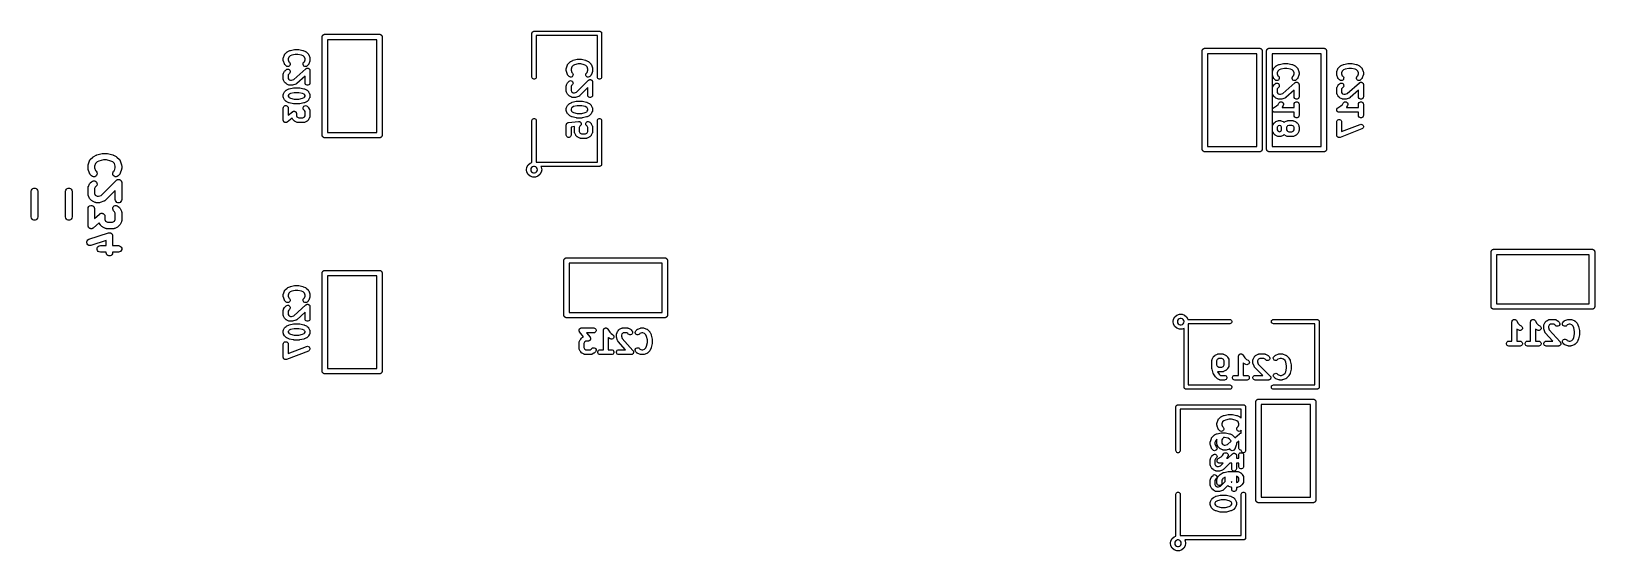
# Model space of a CAD drawing. Extents: x 103 to 139.4, y -103.3 to -91.2.
import ezdxf

# ---------------------------------------------------------------- set-up
doc = ezdxf.new("R2010")
doc.units = 0
doc.header["$MEASUREMENT"] = 0
doc.layers.add('BLACK', color=7, linetype='CONTINUOUS')

msp = doc.modelspace()

# ---------------------------------------------------------------- linework, layer by layer
at = {"layer": 'Black'}
for p, q in [((109.801, -91.357), (109.802, -91.3515)), ((109.801, -93.643), (109.801, -91.357)), ((109.802, -91.346), (109.804, -91.3408)), ((109.802, -91.3515), (109.802, -91.346)), ((109.804, -91.3408), (109.805, -91.3353)), ((109.805, -91.3353), (109.808, -91.3305)), ((109.808, -91.3305), (109.81, -91.3252)), ((109.81, -91.3252), (109.814, -91.321)), ((109.814, -91.321), (109.816, -91.3162)), ((109.816, -91.3162), (109.821, -91.3126)), ((109.821, -91.3126), (109.824, -91.3084)), ((109.824, -91.3084), (109.829, -91.3056)), ((109.829, -91.3056), (109.833, -91.302)), ((109.833, -91.302), (109.838, -91.3001)), ((109.838, -91.3001), (109.843, -91.2973)), ((109.843, -91.2973), (109.849, -91.2964)), ((109.849, -91.2964), (109.854, -91.2945)), ((109.854, -91.2945), (109.86, -91.2945)), ((109.86, -91.2945), (109.865, -91.2935)), ((109.865, -91.2935), (111.135, -91.2935)), ((111.135, -91.2935), (111.14, -91.2945)), ((111.14, -91.2945), (111.146, -91.2945)), ((111.146, -91.2945), (111.151, -91.2964)), ((111.151, -91.2964), (111.157, -91.2973)), ((111.157, -91.2973), (111.162, -91.3001)), ((111.162, -91.3001), (111.167, -91.302)), ((111.167, -91.302), (111.171, -91.3056)), ((111.171, -91.3056), (111.176, -91.3084)), ((111.176, -91.3084), (111.179, -91.3126)), ((111.179, -91.3126), (111.184, -91.3162)), ((111.184, -91.3162), (111.186, -91.321)), ((111.186, -91.321), (111.19, -91.3252)), ((111.19, -91.3252), (111.192, -91.3305)), ((111.192, -91.3305), (111.195, -91.3353)), ((111.195, -91.3353), (111.196, -91.3408)), ((111.196, -91.3408), (111.198, -91.346)), ((111.198, -91.346), (111.198, -91.3515)), ((111.198, -91.3515), (111.198, -91.357)), ((111.198, -91.357), (111.198, -93.643)), ((114.688, -91.2735), (114.689, -91.2692)), ((114.688, -92.2895), (114.688, -91.2735)), ((114.689, -91.2649), (114.691, -91.2608)), ((114.689, -91.2692), (114.689, -91.2649)), ((114.691, -91.2566), (114.694, -91.2528)), ((114.691, -91.2608), (114.691, -91.2566)), ((114.694, -91.2528), (114.695, -91.2487)), ((114.695, -91.2487), (114.698, -91.2454)), ((114.698, -91.2454), (114.7, -91.2417)), ((114.7, -91.2417), (114.703, -91.2389)), ((114.703, -91.2389), (114.706, -91.2356)), ((114.706, -91.2356), (114.71, -91.2334)), ((114.71, -91.2334), (114.713, -91.2306)), ((114.713, -91.2306), (114.717, -91.2291)), ((114.717, -91.2291), (114.721, -91.227)), ((114.721, -91.227), (114.725, -91.2262)), ((114.725, -91.2262), (114.729, -91.2247)), ((114.729, -91.2247), (114.734, -91.2247)), ((114.734, -91.2247), (114.738, -91.224)), ((114.738, -91.224), (116.262, -91.224)), ((116.212, -91.323), (114.788, -91.323)), ((114.788, -91.323), (114.788, -92.2895)), ((116.212, -92.2895), (116.212, -91.323)), ((116.262, -91.224), (116.266, -91.2247)), ((116.266, -91.2247), (116.271, -91.2247)), ((116.271, -91.2247), (116.275, -91.2262)), ((116.275, -91.2262), (116.279, -91.227)), ((116.279, -91.227), (116.283, -91.2291)), ((116.283, -91.2291), (116.287, -91.2306)), ((116.287, -91.2306), (116.29, -91.2334)), ((116.29, -91.2334), (116.294, -91.2356)), ((116.294, -91.2356), (116.297, -91.2389)), ((116.297, -91.2389), (116.3, -91.2417)), ((116.3, -91.2417), (116.302, -91.2454)), ((116.302, -91.2454), (116.305, -91.2487)), ((116.305, -91.2487), (116.306, -91.2528)), ((116.306, -91.2528), (116.309, -91.2566)), ((116.309, -91.2566), (116.309, -91.2608)), ((116.309, -91.2608), (116.311, -91.2649)), ((116.311, -91.2649), (116.311, -91.2692)), ((116.311, -91.2692), (116.312, -91.2735)), ((116.312, -91.2735), (116.312, -92.2895)), ((108.898, -91.8379), (108.922, -91.7726)), ((108.922, -91.7726), (108.924, -91.7693)), ((108.924, -91.7693), (108.926, -91.7656)), ((108.926, -91.7656), (108.929, -91.7607)), ((108.929, -91.7607), (108.932, -91.7554)), ((108.932, -91.7554), (108.935, -91.753)), ((108.935, -91.753), (108.938, -91.7499)), ((108.938, -91.7499), (108.986, -91.7064)), ((108.986, -91.7064), (108.994, -91.7017)), ((108.994, -91.7017), (109.001, -91.6968)), ((109.001, -91.6968), (109.049, -91.675)), ((109.049, -91.675), (109.055, -91.6736)), ((109.055, -91.6736), (109.06, -91.6714)), ((109.06, -91.6714), (109.157, -91.6496)), ((109.176, -91.7625), (109.091, -91.7816)), ((109.157, -91.6496), (109.163, -91.6493)), ((109.163, -91.6493), (109.17, -91.6482)), ((109.17, -91.6482), (109.242, -91.6482)), ((109.236, -91.7625), (109.176, -91.7625)), ((109.321, -91.7816), (109.236, -91.7625)), ((109.242, -91.6482), (109.248, -91.6493)), ((109.248, -91.6493), (109.255, -91.6496)), ((109.255, -91.6496), (109.351, -91.6714)), ((109.351, -91.6714), (109.357, -91.6736)), ((109.357, -91.6736), (109.362, -91.675)), ((109.362, -91.675), (109.411, -91.6968)), ((109.411, -91.6968), (109.418, -91.7017)), ((109.418, -91.7017), (109.425, -91.7064)), ((109.425, -91.7064), (109.474, -91.7499)), ((109.474, -91.7499), (109.476, -91.753)), ((109.476, -91.753), (109.479, -91.7554)), ((109.479, -91.7554), (109.482, -91.7607)), ((109.482, -91.7607), (109.486, -91.7656)), ((109.486, -91.7656), (109.487, -91.7692)), ((109.487, -91.7692), (109.489, -91.7726)), ((109.489, -91.7726), (109.513, -91.8379)), ((109.928, -91.4205), (109.928, -93.5795)), ((111.072, -91.4205), (109.928, -91.4205)), ((111.072, -93.5795), (111.072, -91.4205)), ((130.302, -91.6718), (130.304, -91.6666)), ((130.302, -91.6774), (130.302, -91.6718)), ((130.302, -91.6829), (130.302, -91.6774)), ((130.302, -93.9689), (130.302, -91.6829)), ((130.304, -91.6666), (130.305, -91.6612)), ((130.305, -91.6612), (130.308, -91.6563)), ((130.308, -91.6563), (130.31, -91.6511)), ((130.31, -91.6511), (130.314, -91.6469)), ((130.314, -91.6469), (130.316, -91.6421)), ((130.316, -91.6421), (130.321, -91.6385)), ((130.321, -91.6385), (130.324, -91.6342)), ((130.324, -91.6342), (130.329, -91.6315)), ((130.329, -91.6315), (130.333, -91.6279)), ((130.333, -91.6279), (130.338, -91.626)), ((130.338, -91.626), (130.343, -91.6232)), ((130.343, -91.6232), (130.349, -91.6222)), ((130.349, -91.6222), (130.354, -91.6203)), ((130.354, -91.6203), (130.36, -91.6203)), ((130.36, -91.6203), (130.365, -91.6194)), ((130.365, -91.6194), (131.635, -91.6194)), ((130.428, -91.7464), (130.428, -93.9054)), ((131.571, -91.7464), (130.428, -91.7464)), ((131.571, -93.9054), (131.571, -91.7464)), ((131.635, -91.6194), (131.64, -91.6203)), ((131.64, -91.6203), (131.646, -91.6203)), ((131.646, -91.6203), (131.651, -91.6222)), ((131.651, -91.6222), (131.657, -91.6232)), ((131.657, -91.6232), (131.662, -91.626)), ((131.662, -91.626), (131.667, -91.6279)), ((131.667, -91.6279), (131.671, -91.6315)), ((131.671, -91.6315), (131.676, -91.6342)), ((131.676, -91.6342), (131.679, -91.6385)), ((131.679, -91.6385), (131.684, -91.6421)), ((131.684, -91.6421), (131.686, -91.6469)), ((131.686, -91.6469), (131.69, -91.6511)), ((131.69, -91.6511), (131.692, -91.6563)), ((131.692, -91.6563), (131.695, -91.6612)), ((131.695, -91.6612), (131.696, -91.6666)), ((131.696, -91.6666), (131.698, -91.6718)), ((131.698, -91.6718), (131.698, -91.6774)), ((131.698, -91.6774), (131.698, -91.6829)), ((131.698, -91.6829), (131.698, -93.9689)), ((131.802, -91.6718), (131.804, -91.6666)), ((131.802, -91.6774), (131.802, -91.6718)), ((131.802, -91.6829), (131.802, -91.6774)), ((131.802, -93.9689), (131.802, -91.6829)), ((131.804, -91.6666), (131.805, -91.6612)), ((131.805, -91.6612), (131.808, -91.6563)), ((131.808, -91.6563), (131.81, -91.6511)), ((131.81, -91.6511), (131.814, -91.6469)), ((131.814, -91.6469), (131.816, -91.6421)), ((131.816, -91.6421), (131.821, -91.6385)), ((131.821, -91.6385), (131.824, -91.6342)), ((131.824, -91.6342), (131.829, -91.6315)), ((131.829, -91.6315), (131.833, -91.6279)), ((131.833, -91.6279), (131.838, -91.626)), ((131.838, -91.626), (131.843, -91.6232)), ((131.843, -91.6232), (131.849, -91.6222)), ((131.849, -91.6222), (131.854, -91.6203)), ((131.854, -91.6203), (131.86, -91.6203)), ((131.86, -91.6203), (131.865, -91.6194)), ((131.865, -91.6194), (133.135, -91.6194)), ((131.928, -91.7464), (131.928, -93.9054)), ((133.071, -91.7464), (131.928, -91.7464)), ((133.071, -93.9054), (133.071, -91.7464)), ((133.135, -91.6194), (133.14, -91.6203)), ((133.14, -91.6203), (133.146, -91.6203)), ((133.146, -91.6203), (133.151, -91.6222)), ((133.151, -91.6222), (133.157, -91.6232)), ((133.157, -91.6232), (133.162, -91.626)), ((133.162, -91.626), (133.167, -91.6279)), ((133.167, -91.6279), (133.171, -91.6315)), ((133.171, -91.6315), (133.176, -91.6342)), ((133.176, -91.6342), (133.179, -91.6385)), ((133.179, -91.6385), (133.184, -91.6421)), ((133.184, -91.6421), (133.186, -91.6469)), ((133.186, -91.6469), (133.19, -91.6511)), ((133.19, -91.6511), (133.192, -91.6563)), ((133.192, -91.6563), (133.195, -91.6612)), ((133.195, -91.6612), (133.196, -91.6666)), ((133.196, -91.6666), (133.198, -91.6718)), ((133.198, -91.6718), (133.198, -91.6774)), ((133.198, -91.6774), (133.198, -91.6829)), ((133.198, -91.6829), (133.198, -93.9689)), ((108.895, -91.8574), (108.896, -91.8477)), ((108.895, -91.8576), (108.895, -91.8574)), ((108.895, -91.8577), (108.895, -91.8576)), ((108.895, -91.9013), (108.895, -91.8577)), ((108.895, -91.9014), (108.895, -91.9013)), ((108.895, -91.9016), (108.895, -91.9014)), ((108.896, -91.9112), (108.895, -91.9016)), ((108.896, -91.8477), (108.898, -91.8382)), ((108.898, -91.9208), (108.896, -91.9112)), ((108.898, -91.8381), (108.898, -91.8379)), ((108.898, -91.8382), (108.898, -91.8381)), ((108.898, -91.921), (108.898, -91.9208)), ((108.898, -91.9211), (108.898, -91.921)), ((108.922, -91.9864), (108.898, -91.9211)), ((108.924, -91.9898), (108.922, -91.9864)), ((108.926, -91.9934), (108.924, -91.9898)), ((108.929, -91.9983), (108.926, -91.9934)), ((108.932, -92.0036), (108.929, -91.9983)), ((108.935, -92.006), (108.932, -92.0036)), ((108.932, -92.1493), (108.938, -92.1418)), ((108.938, -92.0091), (108.935, -92.006)), ((108.962, -92.0309), (108.938, -92.0091)), ((108.938, -92.1418), (108.962, -92.1201)), ((108.979, -92.0414), (108.962, -92.0309)), ((108.962, -92.1201), (108.979, -92.1096)), ((108.998, -92.0455), (108.979, -92.0414)), ((108.979, -92.1096), (108.998, -92.1054)), ((109.018, -92.0427), (108.998, -92.0455)), ((108.998, -92.1054), (109.018, -92.1082)), ((109.025, -91.8255), (109.009, -91.868)), ((109.009, -91.868), (109.009, -91.891)), ((109.009, -91.891), (109.025, -91.9335)), ((109.035, -92.0334), (109.018, -92.0427)), ((109.018, -92.1082), (109.035, -92.1175)), ((109.056, -91.7973), (109.025, -91.8255)), ((109.025, -91.9335), (109.038, -91.9459)), ((109.049, -92.0186), (109.035, -92.0334)), ((109.035, -92.1175), (109.049, -92.1323)), ((109.038, -91.9459), (109.051, -91.9615)), ((109.056, -92.0002), (109.049, -92.0186)), ((109.049, -92.1323), (109.056, -92.1507)), ((109.051, -91.9615), (109.057, -91.9804)), ((109.091, -91.7816), (109.056, -91.7973)), ((109.057, -91.9804), (109.056, -92.0002)), ((109.141, -92.351), (109.422, -92.0983)), ((109.356, -91.7973), (109.321, -91.7816)), ((109.355, -91.9804), (109.361, -91.9615)), ((109.356, -92.0002), (109.355, -91.9804)), ((109.387, -91.8255), (109.356, -91.7973)), ((109.363, -92.0186), (109.356, -92.0002)), ((109.361, -91.9615), (109.373, -91.9459)), ((109.376, -92.0334), (109.363, -92.0186)), ((109.373, -91.9459), (109.387, -91.9335)), ((109.394, -92.0427), (109.376, -92.0334)), ((109.403, -91.868), (109.387, -91.8255)), ((109.387, -91.9335), (109.403, -91.891)), ((109.413, -92.0455), (109.394, -92.0427)), ((109.403, -91.891), (109.403, -91.868)), ((109.433, -92.0414), (109.413, -92.0455)), ((109.422, -92.0983), (109.427, -92.0951)), ((109.427, -92.0951), (109.431, -92.0913)), ((109.431, -92.0913), (109.435, -92.0899)), ((109.45, -92.0309), (109.433, -92.0414)), ((109.435, -92.0899), (109.438, -92.0878)), ((109.438, -92.0878), (109.444, -92.0865)), ((109.444, -92.0865), (109.45, -92.0845)), ((109.474, -92.0091), (109.45, -92.0309)), ((109.45, -92.0845), (109.454, -92.0845)), ((109.454, -92.0845), (109.458, -92.0837)), ((109.458, -92.0837), (109.464, -92.0845)), ((109.464, -92.0845), (109.47, -92.0845)), ((109.47, -92.0845), (109.474, -92.0859)), ((109.476, -92.006), (109.474, -92.0091)), ((109.474, -92.0859), (109.477, -92.0864)), ((109.479, -92.0036), (109.476, -92.006)), ((109.477, -92.0864), (109.483, -92.0892)), ((109.482, -91.9983), (109.479, -92.0036)), ((109.486, -91.9934), (109.482, -91.9983)), ((109.483, -92.0892), (109.488, -92.0913)), ((109.487, -91.9898), (109.486, -91.9934)), ((109.489, -91.9864), (109.487, -91.9898)), ((109.488, -92.0913), (109.491, -92.0939)), ((109.513, -91.9211), (109.489, -91.9864)), ((109.491, -92.0939), (109.495, -92.0957)), ((109.495, -92.0957), (109.499, -92.1002)), ((109.499, -92.1002), (109.504, -92.104)), ((109.504, -92.104), (109.506, -92.1075)), ((109.506, -92.1075), (109.508, -92.1105)), ((109.508, -92.1105), (109.511, -92.116)), ((109.511, -92.116), (109.514, -92.1212)), ((109.513, -91.8379), (109.513, -91.8381)), ((109.513, -91.8381), (109.514, -91.8382)), ((109.514, -91.9208), (109.513, -91.921)), ((109.513, -91.921), (109.513, -91.9211)), ((109.514, -91.8382), (109.515, -91.8478)), ((109.515, -91.9112), (109.514, -91.9208)), ((109.514, -92.1212), (109.514, -92.1252)), ((109.514, -92.1252), (109.516, -92.1289)), ((109.515, -91.8478), (109.517, -91.8574)), ((109.517, -91.9016), (109.515, -91.9112)), ((109.516, -92.1289), (109.516, -92.1349)), ((109.516, -92.1349), (109.517, -92.1408)), ((109.517, -91.8574), (109.517, -91.8576)), ((109.517, -91.8576), (109.517, -91.8577)), ((109.517, -91.8577), (109.517, -91.9013)), ((109.517, -91.9013), (109.517, -91.9014)), ((109.517, -91.9014), (109.517, -91.9016)), ((109.517, -92.1408), (109.517, -92.4238)), ((115.489, -92.0946), (115.49, -92.086)), ((115.489, -92.1422), (115.489, -92.0946)), ((115.49, -92.1508), (115.489, -92.1422)), ((115.49, -92.086), (115.492, -92.0773)), ((115.492, -92.0773), (115.516, -92.0058)), ((115.516, -92.0058), (115.517, -92.0031)), ((115.517, -92.0031), (115.518, -92)), ((115.518, -92), (115.521, -91.9948)), ((115.521, -91.9948), (115.525, -91.9892)), ((115.525, -91.9892), (115.527, -91.9871)), ((115.527, -91.9871), (115.529, -91.9845)), ((115.529, -91.9845), (115.576, -91.9368)), ((115.576, -91.9368), (115.584, -91.9318)), ((115.584, -91.9318), (115.591, -91.9266)), ((115.591, -91.9266), (115.638, -91.9028)), ((115.615, -92.0526), (115.598, -92.1034)), ((115.598, -92.1034), (115.598, -92.1334)), ((115.598, -92.1334), (115.615, -92.1842)), ((115.647, -92.0203), (115.615, -92.0526)), ((115.638, -91.9028), (115.644, -91.9011)), ((115.644, -91.9011), (115.649, -91.8986)), ((115.682, -92.0031), (115.647, -92.0203)), ((115.649, -91.8986), (115.745, -91.8748)), ((115.765, -91.9824), (115.682, -92.0031)), ((115.745, -91.8748), (115.751, -91.8743)), ((115.751, -91.8743), (115.758, -91.8732)), ((115.758, -91.8732), (115.829, -91.8732)), ((115.823, -91.9824), (115.765, -91.9824)), ((115.906, -92.0031), (115.823, -91.9824)), ((115.829, -91.8732), (115.836, -91.8743)), ((115.836, -91.8743), (115.843, -91.8748)), ((115.843, -91.8748), (115.938, -91.8986)), ((115.94, -92.0203), (115.906, -92.0031)), ((115.938, -91.8986), (115.943, -91.9011)), ((115.972, -92.0526), (115.94, -92.0203)), ((115.943, -91.9011), (115.949, -91.9028)), ((115.949, -91.9028), (115.997, -91.9266)), ((115.989, -92.1034), (115.972, -92.0526)), ((115.972, -92.1842), (115.989, -92.1334)), ((115.989, -92.1334), (115.989, -92.1034)), ((115.997, -91.9266), (116.004, -91.9318)), ((116.004, -91.9318), (116.011, -91.9368)), ((116.011, -91.9368), (116.059, -91.9845)), ((116.059, -91.9845), (116.06, -91.9871)), ((116.06, -91.9871), (116.063, -91.9892)), ((116.063, -91.9892), (116.066, -91.9948)), ((116.066, -91.9948), (116.07, -92)), ((116.07, -92), (116.07, -92.0031)), ((116.07, -92.0031), (116.072, -92.0058)), ((116.072, -92.0058), (116.096, -92.0773)), ((116.096, -92.0773), (116.097, -92.086)), ((116.097, -92.086), (116.098, -92.0946)), ((116.098, -92.1422), (116.097, -92.1509)), ((116.098, -92.0946), (116.098, -92.1422)), ((131.938, -92.1638), (131.962, -92.0985)), ((131.962, -92.0985), (131.964, -92.0951)), ((131.964, -92.0951), (131.966, -92.0915)), ((131.966, -92.0915), (131.969, -92.0866)), ((131.969, -92.0866), (131.972, -92.0813)), ((131.972, -92.0813), (131.975, -92.0789)), ((131.975, -92.0789), (131.978, -92.0758)), ((131.978, -92.0758), (132.026, -92.0323)), ((132.026, -92.0323), (132.034, -92.0276)), ((132.034, -92.0276), (132.041, -92.0226)), ((132.041, -92.0226), (132.089, -92.0009)), ((132.096, -92.1232), (132.065, -92.1514)), ((132.089, -92.0009), (132.095, -91.9995)), ((132.095, -91.9995), (132.1, -91.9972)), ((132.131, -92.1075), (132.096, -92.1232)), ((132.1, -91.9972), (132.197, -91.9755)), ((132.216, -92.0884), (132.131, -92.1075)), ((132.197, -91.9755), (132.203, -91.9752)), ((132.203, -91.9752), (132.21, -91.9741)), ((132.21, -91.9741), (132.282, -91.9741)), ((132.276, -92.0884), (132.216, -92.0884)), ((132.361, -92.1075), (132.276, -92.0884)), ((132.282, -91.9741), (132.288, -91.9752)), ((132.288, -91.9752), (132.295, -91.9755)), ((132.295, -91.9755), (132.391, -91.9972)), ((132.396, -92.1232), (132.361, -92.1075)), ((132.391, -91.9972), (132.397, -91.9995)), ((132.427, -92.1514), (132.396, -92.1232)), ((132.397, -91.9995), (132.402, -92.0009)), ((132.402, -92.0009), (132.451, -92.0226)), ((132.451, -92.0226), (132.458, -92.0276)), ((132.458, -92.0276), (132.465, -92.0323)), ((132.465, -92.0323), (132.514, -92.0758)), ((132.514, -92.0758), (132.516, -92.0789)), ((132.516, -92.0789), (132.519, -92.0813)), ((132.519, -92.0813), (132.522, -92.0866)), ((132.522, -92.0866), (132.526, -92.0915)), ((132.526, -92.0915), (132.527, -92.0951)), ((132.527, -92.0951), (132.529, -92.0985)), ((132.529, -92.0985), (132.553, -92.1638)), ((133.438, -92.1638), (133.462, -92.0985)), ((133.462, -92.0985), (133.464, -92.0951)), ((133.464, -92.0951), (133.466, -92.0915)), ((133.466, -92.0915), (133.469, -92.0866)), ((133.469, -92.0866), (133.472, -92.0813)), ((133.472, -92.0813), (133.475, -92.0789)), ((133.475, -92.0789), (133.478, -92.0758)), ((133.478, -92.0758), (133.526, -92.0323)), ((133.526, -92.0323), (133.534, -92.0276)), ((133.534, -92.0276), (133.541, -92.0226)), ((133.541, -92.0226), (133.589, -92.0009)), ((133.596, -92.1232), (133.565, -92.1514)), ((133.589, -92.0009), (133.595, -91.9995)), ((133.595, -91.9995), (133.6, -91.9972)), ((133.631, -92.1075), (133.596, -92.1232)), ((133.6, -91.9972), (133.697, -91.9755)), ((133.716, -92.0884), (133.631, -92.1075)), ((133.697, -91.9755), (133.703, -91.9752)), ((133.703, -91.9752), (133.71, -91.9741)), ((133.71, -91.9741), (133.782, -91.9741)), ((133.776, -92.0884), (133.716, -92.0884)), ((133.861, -92.1075), (133.776, -92.0884)), ((133.782, -91.9741), (133.788, -91.9752)), ((133.788, -91.9752), (133.795, -91.9755)), ((133.795, -91.9755), (133.891, -91.9972)), ((133.896, -92.1232), (133.861, -92.1075)), ((133.891, -91.9972), (133.897, -91.9995)), ((133.927, -92.1514), (133.896, -92.1232)), ((133.897, -91.9995), (133.902, -92.0009)), ((133.902, -92.0009), (133.951, -92.0226)), ((133.951, -92.0226), (133.958, -92.0276)), ((133.958, -92.0276), (133.965, -92.0323)), ((133.965, -92.0323), (134.014, -92.0758)), ((134.014, -92.0758), (134.016, -92.0789)), ((134.016, -92.0789), (134.019, -92.0813)), ((134.019, -92.0813), (134.022, -92.0866)), ((134.022, -92.0866), (134.026, -92.0915)), ((134.026, -92.0915), (134.027, -92.0951)), ((134.027, -92.0951), (134.029, -92.0985)), ((134.029, -92.0985), (134.053, -92.1638)), ((108.895, -92.2189), (108.897, -92.2137)), ((108.895, -92.2234), (108.895, -92.2189)), ((108.895, -92.2279), (108.895, -92.2234)), ((108.895, -92.3367), (108.895, -92.2279)), ((108.895, -92.3412), (108.895, -92.3367)), ((108.895, -92.3457), (108.895, -92.3412)), ((108.897, -92.3509), (108.895, -92.3457)), ((108.897, -92.2137), (108.898, -92.2083)), ((108.898, -92.3563), (108.897, -92.3509)), ((108.898, -92.2083), (108.9, -92.2044)), ((108.9, -92.3602), (108.898, -92.3563)), ((108.9, -92.2044), (108.902, -92.2001)), ((108.902, -92.3645), (108.9, -92.3602)), ((108.902, -92.2001), (108.926, -92.1566)), ((108.926, -92.408), (108.902, -92.3645)), ((108.926, -92.1566), (108.932, -92.1493)), ((108.932, -92.4153), (108.926, -92.408)), ((108.938, -92.4227), (108.932, -92.4153)), ((108.962, -92.4445), (108.938, -92.4227)), ((108.969, -92.4492), (108.962, -92.4445)), ((108.977, -92.4541), (108.969, -92.4492)), ((109.025, -92.4759), (108.977, -92.4541)), ((109.021, -92.2204), (109.009, -92.2427)), ((109.009, -92.2427), (109.009, -92.3219)), ((109.009, -92.3219), (109.021, -92.3442)), ((109.038, -92.205), (109.021, -92.2204)), ((109.021, -92.3442), (109.032, -92.3536)), ((109.027, -92.4764), (109.025, -92.4759)), ((109.029, -92.4775), (109.027, -92.4764)), ((109.037, -92.4789), (109.029, -92.4775)), ((109.032, -92.3536), (109.061, -92.3666)), ((109.044, -92.4808), (109.037, -92.4789)), ((109.051, -92.1894), (109.038, -92.205)), ((109.046, -92.4806), (109.044, -92.4808)), ((109.049, -92.4809), (109.046, -92.4806)), ((109.097, -92.4809), (109.049, -92.4809)), ((109.057, -92.1705), (109.051, -92.1894)), ((109.056, -92.1507), (109.057, -92.1705)), ((109.061, -92.3666), (109.089, -92.3666)), ((109.089, -92.3666), (109.141, -92.351)), ((109.105, -92.4795), (109.097, -92.4809)), ((109.113, -92.4785), (109.105, -92.4795)), ((109.186, -92.4568), (109.113, -92.4785)), ((109.188, -92.4556), (109.186, -92.4568)), ((109.191, -92.455), (109.188, -92.4556)), ((109.197, -92.4511), (109.191, -92.455)), ((109.204, -92.4478), (109.197, -92.4511)), ((109.206, -92.4459), (109.204, -92.4478)), ((109.208, -92.4445), (109.206, -92.4459)), ((109.403, -92.2691), (109.208, -92.4445)), ((109.403, -92.4238), (109.403, -92.2691)), ((109.406, -92.4433), (109.403, -92.4238)), ((109.416, -92.4605), (109.406, -92.4433)), ((109.431, -92.4733), (109.416, -92.4605)), ((109.45, -92.4801), (109.431, -92.4733)), ((109.47, -92.4801), (109.45, -92.4801)), ((109.488, -92.4733), (109.47, -92.4801)), ((109.504, -92.4605), (109.488, -92.4733)), ((109.514, -92.4433), (109.504, -92.4605)), ((109.517, -92.4238), (109.514, -92.4433)), ((114.691, -92.3064), (114.688, -92.2895)), ((114.7, -92.3213), (114.691, -92.3064)), ((114.713, -92.3324), (114.7, -92.3213)), ((114.729, -92.3383), (114.713, -92.3324)), ((114.747, -92.3383), (114.729, -92.3383)), ((114.763, -92.3324), (114.747, -92.3383)), ((114.776, -92.3213), (114.763, -92.3324)), ((114.785, -92.3064), (114.776, -92.3213)), ((114.788, -92.2895), (114.785, -92.3064)), ((115.489, -92.4934), (115.491, -92.4873)), ((115.489, -92.4966), (115.489, -92.4934)), ((115.489, -92.4997), (115.489, -92.4966)), ((115.489, -92.6188), (115.489, -92.4997)), ((115.492, -92.1595), (115.49, -92.1508)), ((115.491, -92.4873), (115.492, -92.481)), ((115.516, -92.231), (115.492, -92.1595)), ((115.492, -92.481), (115.494, -92.4782)), ((115.494, -92.4782), (115.495, -92.4752)), ((115.495, -92.4752), (115.518, -92.4276)), ((115.517, -92.2338), (115.516, -92.231)), ((115.518, -92.2368), (115.517, -92.2338)), ((115.521, -92.242), (115.518, -92.2368)), ((115.518, -92.4276), (115.524, -92.4205)), ((115.525, -92.2477), (115.521, -92.242)), ((115.524, -92.4205), (115.529, -92.4134)), ((115.527, -92.2498), (115.525, -92.2477)), ((115.529, -92.2523), (115.527, -92.2498)), ((115.553, -92.2762), (115.529, -92.2523)), ((115.529, -92.4134), (115.553, -92.3896)), ((115.568, -92.287), (115.553, -92.2762)), ((115.553, -92.3896), (115.568, -92.3787)), ((115.586, -92.292), (115.568, -92.287)), ((115.568, -92.3787), (115.586, -92.3738)), ((115.605, -92.2903), (115.586, -92.292)), ((115.586, -92.3738), (115.605, -92.3754)), ((115.612, -92.4843), (115.598, -92.5125)), ((115.622, -92.2823), (115.605, -92.2903)), ((115.605, -92.3754), (115.622, -92.3834)), ((115.63, -92.4668), (115.612, -92.4843)), ((115.615, -92.1842), (115.63, -92.1989)), ((115.636, -92.2689), (115.622, -92.2823)), ((115.622, -92.3834), (115.636, -92.3968)), ((115.63, -92.1989), (115.641, -92.2145)), ((115.641, -92.4513), (115.63, -92.4668)), ((115.644, -92.2517), (115.636, -92.2689)), ((115.636, -92.3968), (115.644, -92.414)), ((115.641, -92.2145), (115.646, -92.2328)), ((115.646, -92.4329), (115.641, -92.4513)), ((115.646, -92.2328), (115.644, -92.2517)), ((115.644, -92.414), (115.646, -92.4329)), ((115.728, -92.6425), (116.005, -92.3657)), ((115.942, -92.2328), (115.947, -92.2145)), ((115.943, -92.2517), (115.942, -92.2328)), ((115.951, -92.2689), (115.943, -92.2517)), ((115.947, -92.2145), (115.958, -92.1989)), ((115.965, -92.2823), (115.951, -92.2689)), ((115.958, -92.1989), (115.972, -92.1842)), ((115.982, -92.2903), (115.965, -92.2823)), ((116.001, -92.292), (115.982, -92.2903)), ((116.019, -92.287), (116.001, -92.292)), ((116.005, -92.3657), (116.011, -92.3616)), ((116.011, -92.3616), (116.017, -92.3571)), ((116.017, -92.3571), (116.019, -92.3562)), ((116.035, -92.2762), (116.019, -92.287)), ((116.019, -92.3562), (116.021, -92.3549)), ((116.021, -92.3549), (116.028, -92.353)), ((116.028, -92.353), (116.034, -92.3506)), ((116.034, -92.3506), (116.037, -92.3506)), ((116.059, -92.2523), (116.035, -92.2762)), ((116.037, -92.3506), (116.039, -92.3499)), ((116.039, -92.3499), (116.046, -92.3506)), ((116.046, -92.3506), (116.053, -92.3506)), ((116.053, -92.3506), (116.056, -92.3514)), ((116.056, -92.3514), (116.058, -92.3516)), ((116.058, -92.3516), (116.064, -92.3546)), ((116.06, -92.2498), (116.059, -92.2523)), ((116.063, -92.2477), (116.06, -92.2498)), ((116.066, -92.242), (116.063, -92.2477)), ((116.064, -92.3546), (116.071, -92.3571)), ((116.07, -92.2368), (116.066, -92.242)), ((116.072, -92.231), (116.07, -92.2338)), ((116.07, -92.2338), (116.07, -92.2368)), ((116.071, -92.3571), (116.073, -92.3586)), ((116.096, -92.1595), (116.072, -92.231)), ((116.073, -92.3586), (116.075, -92.3596)), ((116.075, -92.3596), (116.08, -92.3646)), ((116.08, -92.3646), (116.086, -92.3692)), ((116.086, -92.3692), (116.087, -92.3713)), ((116.087, -92.3713), (116.089, -92.373)), ((116.089, -92.373), (116.092, -92.3795)), ((116.092, -92.3795), (116.095, -92.3857)), ((116.095, -92.3857), (116.096, -92.388)), ((116.097, -92.1509), (116.096, -92.1595)), ((116.096, -92.388), (116.097, -92.3902)), ((116.097, -92.3902), (116.097, -92.3973)), ((116.097, -92.3973), (116.098, -92.4043)), ((116.098, -92.4043), (116.098, -92.7141)), ((116.215, -92.3064), (116.212, -92.2895)), ((116.224, -92.3213), (116.215, -92.3064)), ((116.237, -92.3324), (116.224, -92.3213)), ((116.253, -92.3383), (116.237, -92.3324)), ((116.271, -92.3383), (116.253, -92.3383)), ((116.287, -92.3324), (116.271, -92.3383)), ((116.3, -92.3213), (116.287, -92.3324)), ((116.309, -92.3064), (116.3, -92.3213)), ((116.312, -92.2895), (116.309, -92.3064)), ((131.935, -92.1833), (131.936, -92.1736)), ((131.935, -92.1835), (131.935, -92.1833)), ((131.935, -92.1836), (131.935, -92.1835)), ((131.935, -92.2272), (131.935, -92.1836)), ((131.935, -92.2273), (131.935, -92.2272)), ((131.935, -92.2275), (131.935, -92.2273)), ((131.936, -92.2371), (131.935, -92.2275)), ((131.936, -92.1736), (131.938, -92.1641)), ((131.938, -92.2467), (131.936, -92.2371)), ((131.938, -92.1639), (131.938, -92.1638)), ((131.938, -92.1641), (131.938, -92.1639)), ((131.938, -92.2468), (131.938, -92.2467)), ((131.938, -92.247), (131.938, -92.2468)), ((131.962, -92.3123), (131.938, -92.247)), ((131.942, -92.526), (131.966, -92.4824)), ((131.964, -92.3157), (131.962, -92.3123)), ((131.966, -92.3193), (131.964, -92.3157)), ((131.969, -92.3242), (131.966, -92.3193)), ((131.966, -92.4824), (131.972, -92.4751)), ((131.972, -92.3295), (131.969, -92.3242)), ((131.975, -92.3319), (131.972, -92.3295)), ((131.972, -92.4751), (131.978, -92.4677)), ((131.978, -92.335), (131.975, -92.3319)), ((132.002, -92.3567), (131.978, -92.335)), ((131.978, -92.4677), (132.002, -92.4459)), ((132.019, -92.3672), (132.002, -92.3567)), ((132.002, -92.4459), (132.019, -92.4354)), ((132.038, -92.3714), (132.019, -92.3672)), ((132.019, -92.4354), (132.038, -92.4313)), ((132.058, -92.3686), (132.038, -92.3714)), ((132.038, -92.4313), (132.058, -92.4341)), ((132.065, -92.1514), (132.049, -92.1939)), ((132.049, -92.1939), (132.049, -92.2169)), ((132.049, -92.2169), (132.065, -92.2594)), ((132.075, -92.3593), (132.058, -92.3686)), ((132.058, -92.4341), (132.075, -92.4434)), ((132.065, -92.2594), (132.078, -92.2718)), ((132.089, -92.3445), (132.075, -92.3593)), ((132.075, -92.4434), (132.089, -92.4581)), ((132.078, -92.2718), (132.091, -92.2874)), ((132.096, -92.3261), (132.089, -92.3445)), ((132.089, -92.4581), (132.096, -92.4765)), ((132.091, -92.2874), (132.097, -92.3063)), ((132.097, -92.4964), (132.091, -92.5153)), ((132.097, -92.3063), (132.096, -92.3261)), ((132.096, -92.4765), (132.097, -92.4964)), ((132.181, -92.6768), (132.462, -92.4242)), ((132.395, -92.3063), (132.401, -92.2874)), ((132.396, -92.3261), (132.395, -92.3063)), ((132.403, -92.3445), (132.396, -92.3261)), ((132.401, -92.2874), (132.413, -92.2718)), ((132.416, -92.3593), (132.403, -92.3445)), ((132.413, -92.2718), (132.427, -92.2594)), ((132.434, -92.3686), (132.416, -92.3593)), ((132.443, -92.1939), (132.427, -92.1514)), ((132.427, -92.2594), (132.443, -92.2169)), ((132.453, -92.3714), (132.434, -92.3686)), ((132.443, -92.2169), (132.443, -92.1939)), ((132.473, -92.3672), (132.453, -92.3714)), ((132.462, -92.4242), (132.467, -92.421)), ((132.467, -92.421), (132.471, -92.4172)), ((132.471, -92.4172), (132.475, -92.4158)), ((132.49, -92.3567), (132.473, -92.3672)), ((132.475, -92.4158), (132.478, -92.4137)), ((132.478, -92.4137), (132.484, -92.4124)), ((132.484, -92.4124), (132.49, -92.4104)), ((132.514, -92.335), (132.49, -92.3567)), ((132.49, -92.4104), (132.494, -92.4104)), ((132.494, -92.4104), (132.498, -92.4095)), ((132.498, -92.4095), (132.504, -92.4104)), ((132.504, -92.4104), (132.51, -92.4104)), ((132.51, -92.4104), (132.514, -92.4117)), ((132.516, -92.3319), (132.514, -92.335)), ((132.514, -92.4117), (132.517, -92.4123)), ((132.519, -92.3295), (132.516, -92.3319)), ((132.517, -92.4123), (132.523, -92.4151)), ((132.522, -92.3242), (132.519, -92.3295)), ((132.526, -92.3193), (132.522, -92.3242)), ((132.523, -92.4151), (132.528, -92.4172)), ((132.527, -92.3157), (132.526, -92.3193)), ((132.529, -92.3123), (132.527, -92.3157)), ((132.528, -92.4172), (132.531, -92.4197)), ((132.553, -92.247), (132.529, -92.3123)), ((132.531, -92.4197), (132.535, -92.4216)), ((132.535, -92.4216), (132.539, -92.4261)), ((132.539, -92.4261), (132.544, -92.4299)), ((132.544, -92.4299), (132.546, -92.4334)), ((132.546, -92.4334), (132.548, -92.4364)), ((132.548, -92.4364), (132.551, -92.4419)), ((132.551, -92.4419), (132.554, -92.4471)), ((132.553, -92.1638), (132.553, -92.1639)), ((132.553, -92.1639), (132.554, -92.1641)), ((132.554, -92.2467), (132.553, -92.2468)), ((132.553, -92.2468), (132.553, -92.247)), ((132.554, -92.1641), (132.555, -92.1737)), ((132.555, -92.2371), (132.554, -92.2467)), ((132.554, -92.4471), (132.554, -92.4511)), ((132.554, -92.4511), (132.556, -92.4548)), ((132.555, -92.1737), (132.557, -92.1833)), ((132.557, -92.2275), (132.555, -92.2371)), ((132.556, -92.4548), (132.556, -92.4608)), ((132.556, -92.4608), (132.557, -92.4666)), ((132.557, -92.1833), (132.557, -92.1835)), ((132.557, -92.1835), (132.557, -92.1836)), ((132.557, -92.1836), (132.557, -92.2272)), ((132.557, -92.2272), (132.557, -92.2273)), ((132.557, -92.2273), (132.557, -92.2275)), ((132.557, -92.4666), (132.557, -92.7497)), ((133.435, -92.1833), (133.436, -92.1736)), ((133.435, -92.1835), (133.435, -92.1833)), ((133.435, -92.1836), (133.435, -92.1835)), ((133.435, -92.2272), (133.435, -92.1836)), ((133.435, -92.2273), (133.435, -92.2272)), ((133.435, -92.2275), (133.435, -92.2273)), ((133.436, -92.2371), (133.435, -92.2275)), ((133.436, -92.1736), (133.438, -92.1641)), ((133.438, -92.2467), (133.436, -92.2371)), ((133.438, -92.1639), (133.438, -92.1638)), ((133.438, -92.1641), (133.438, -92.1639)), ((133.438, -92.2468), (133.438, -92.2467)), ((133.438, -92.247), (133.438, -92.2468)), ((133.462, -92.3123), (133.438, -92.247)), ((133.442, -92.526), (133.466, -92.4824)), ((133.464, -92.3157), (133.462, -92.3123)), ((133.466, -92.3193), (133.464, -92.3157)), ((133.469, -92.3242), (133.466, -92.3193)), ((133.466, -92.4824), (133.472, -92.4751)), ((133.472, -92.3295), (133.469, -92.3242)), ((133.475, -92.3319), (133.472, -92.3295)), ((133.472, -92.4751), (133.478, -92.4677)), ((133.478, -92.335), (133.475, -92.3319)), ((133.502, -92.3567), (133.478, -92.335)), ((133.478, -92.4677), (133.502, -92.4459)), ((133.519, -92.3672), (133.502, -92.3567)), ((133.502, -92.4459), (133.519, -92.4354)), ((133.538, -92.3714), (133.519, -92.3672)), ((133.519, -92.4354), (133.538, -92.4313)), ((133.558, -92.3686), (133.538, -92.3714)), ((133.538, -92.4313), (133.558, -92.4341)), ((133.565, -92.1514), (133.549, -92.1939)), ((133.549, -92.1939), (133.549, -92.2169)), ((133.549, -92.2169), (133.565, -92.2594)), ((133.575, -92.3593), (133.558, -92.3686)), ((133.558, -92.4341), (133.575, -92.4434)), ((133.565, -92.2594), (133.578, -92.2718)), ((133.589, -92.3445), (133.575, -92.3593)), ((133.575, -92.4434), (133.589, -92.4581)), ((133.578, -92.2718), (133.591, -92.2874)), ((133.596, -92.3261), (133.589, -92.3445)), ((133.589, -92.4581), (133.596, -92.4765)), ((133.591, -92.2874), (133.597, -92.3063)), ((133.597, -92.4964), (133.591, -92.5153)), ((133.597, -92.3063), (133.596, -92.3261)), ((133.596, -92.4765), (133.597, -92.4964)), ((133.681, -92.6768), (133.962, -92.4242)), ((133.895, -92.3063), (133.901, -92.2874)), ((133.896, -92.3261), (133.895, -92.3063)), ((133.903, -92.3445), (133.896, -92.3261)), ((133.901, -92.2874), (133.913, -92.2718)), ((133.916, -92.3593), (133.903, -92.3445)), ((133.913, -92.2718), (133.927, -92.2594)), ((133.934, -92.3686), (133.916, -92.3593)), ((133.943, -92.1939), (133.927, -92.1514)), ((133.927, -92.2594), (133.943, -92.2169)), ((133.953, -92.3714), (133.934, -92.3686)), ((133.943, -92.2169), (133.943, -92.1939)), ((133.973, -92.3672), (133.953, -92.3714)), ((133.962, -92.4242), (133.967, -92.421)), ((133.967, -92.421), (133.971, -92.4172)), ((133.971, -92.4172), (133.975, -92.4158)), ((133.99, -92.3567), (133.973, -92.3672)), ((133.975, -92.4158), (133.978, -92.4137)), ((133.978, -92.4137), (133.984, -92.4124)), ((133.984, -92.4124), (133.99, -92.4104)), ((134.014, -92.335), (133.99, -92.3567)), ((133.99, -92.4104), (133.994, -92.4104)), ((133.994, -92.4104), (133.998, -92.4095)), ((133.998, -92.4095), (134.004, -92.4104)), ((134.004, -92.4104), (134.01, -92.4104)), ((134.01, -92.4104), (134.014, -92.4117)), ((134.016, -92.3319), (134.014, -92.335)), ((134.014, -92.4117), (134.017, -92.4123)), ((134.019, -92.3295), (134.016, -92.3319)), ((134.017, -92.4123), (134.023, -92.4151)), ((134.022, -92.3242), (134.019, -92.3295)), ((134.026, -92.3193), (134.022, -92.3242)), ((134.023, -92.4151), (134.028, -92.4172)), ((134.027, -92.3157), (134.026, -92.3193)), ((134.029, -92.3123), (134.027, -92.3157)), ((134.028, -92.4172), (134.031, -92.4197)), ((134.053, -92.247), (134.029, -92.3123)), ((134.031, -92.4197), (134.035, -92.4216)), ((134.035, -92.4216), (134.039, -92.4261)), ((134.039, -92.4261), (134.044, -92.4299)), ((134.044, -92.4299), (134.046, -92.4334)), ((134.046, -92.4334), (134.048, -92.4364)), ((134.048, -92.4364), (134.051, -92.4419)), ((134.051, -92.4419), (134.054, -92.4471)), ((134.053, -92.1638), (134.053, -92.1639)), ((134.053, -92.1639), (134.054, -92.1641)), ((134.054, -92.2467), (134.053, -92.2468)), ((134.053, -92.2468), (134.053, -92.247)), ((134.054, -92.1641), (134.055, -92.1737)), ((134.055, -92.2371), (134.054, -92.2467)), ((134.054, -92.4471), (134.054, -92.4511)), ((134.054, -92.4511), (134.056, -92.4548)), ((134.055, -92.1737), (134.057, -92.1833)), ((134.057, -92.2275), (134.055, -92.2371)), ((134.056, -92.4548), (134.056, -92.4608)), ((134.056, -92.4608), (134.057, -92.4666)), ((134.057, -92.1833), (134.057, -92.1835)), ((134.057, -92.1835), (134.057, -92.1836)), ((134.057, -92.1836), (134.057, -92.2272)), ((134.057, -92.2272), (134.057, -92.2273)), ((134.057, -92.2273), (134.057, -92.2275)), ((134.057, -92.4666), (134.057, -92.7497)), ((108.895, -92.6978), (108.897, -92.6927)), ((108.895, -92.7024), (108.895, -92.6978)), ((108.895, -92.7068), (108.895, -92.7024)), ((108.895, -92.7504), (108.895, -92.7068)), ((108.895, -92.7548), (108.895, -92.7504)), ((108.895, -92.7594), (108.895, -92.7548)), ((108.897, -92.7645), (108.895, -92.7594)), ((108.897, -92.6927), (108.898, -92.6873)), ((108.898, -92.7699), (108.897, -92.7645)), ((108.898, -92.6873), (108.9, -92.6834)), ((108.9, -92.7738), (108.898, -92.7699)), ((108.9, -92.6834), (108.902, -92.6791)), ((108.902, -92.7781), (108.9, -92.7738)), ((108.902, -92.6791), (108.926, -92.6355)), ((108.926, -92.8217), (108.902, -92.7781)), ((108.926, -92.6355), (108.932, -92.6282)), ((108.932, -92.829), (108.926, -92.8217)), ((108.932, -92.6282), (108.938, -92.6208)), ((108.938, -92.8364), (108.932, -92.829)), ((108.938, -92.6208), (108.962, -92.599)), ((108.962, -92.8582), (108.938, -92.8364)), ((108.962, -92.599), (108.969, -92.5944)), ((108.969, -92.8628), (108.962, -92.8582)), ((108.969, -92.5944), (108.977, -92.5894)), ((108.977, -92.8678), (108.969, -92.8628)), ((108.977, -92.5894), (109.025, -92.5676)), ((109.025, -92.8896), (108.977, -92.8678)), ((109.021, -92.6994), (109.009, -92.7216)), ((109.009, -92.7216), (109.009, -92.7356)), ((109.009, -92.7356), (109.021, -92.7578)), ((109.032, -92.69), (109.021, -92.6994)), ((109.021, -92.7578), (109.032, -92.7672)), ((109.025, -92.5676), (109.031, -92.5662)), ((109.031, -92.5662), (109.036, -92.564)), ((109.067, -92.6742), (109.032, -92.69)), ((109.032, -92.7672), (109.067, -92.783)), ((109.036, -92.564), (109.133, -92.5422)), ((109.152, -92.6551), (109.067, -92.6742)), ((109.067, -92.783), (109.152, -92.8021)), ((109.133, -92.5422), (109.139, -92.5419)), ((109.139, -92.5419), (109.145, -92.5408)), ((109.145, -92.5408), (109.266, -92.5408)), ((109.26, -92.6551), (109.152, -92.6551)), ((109.152, -92.8021), (109.26, -92.8021)), ((109.345, -92.6742), (109.26, -92.6551)), ((109.26, -92.8021), (109.345, -92.783)), ((109.266, -92.5408), (109.273, -92.5419)), ((109.273, -92.5419), (109.279, -92.5422)), ((109.279, -92.5422), (109.376, -92.564)), ((109.38, -92.69), (109.345, -92.6742)), ((109.345, -92.783), (109.38, -92.7672)), ((109.376, -92.564), (109.381, -92.5662)), ((109.39, -92.6994), (109.38, -92.69)), ((109.38, -92.7672), (109.39, -92.7578)), ((109.381, -92.5662), (109.387, -92.5676)), ((109.435, -92.8678), (109.386, -92.8896)), ((109.387, -92.5676), (109.435, -92.5894)), ((109.403, -92.7216), (109.39, -92.6994)), ((109.39, -92.7578), (109.403, -92.7356)), ((109.403, -92.7356), (109.403, -92.7216)), ((109.435, -92.5894), (109.442, -92.5944)), ((109.442, -92.8628), (109.435, -92.8678)), ((109.442, -92.5944), (109.45, -92.599)), ((109.45, -92.8582), (109.442, -92.8628)), ((109.45, -92.599), (109.474, -92.6208)), ((109.474, -92.8364), (109.45, -92.8582)), ((109.474, -92.6208), (109.48, -92.6282)), ((109.48, -92.829), (109.474, -92.8364)), ((109.48, -92.6282), (109.486, -92.6355)), ((109.486, -92.8217), (109.48, -92.829)), ((109.486, -92.6355), (109.51, -92.6791)), ((109.51, -92.7781), (109.486, -92.8217)), ((109.51, -92.6791), (109.511, -92.6834)), ((109.511, -92.7738), (109.51, -92.7781)), ((109.511, -92.6834), (109.514, -92.6873)), ((109.514, -92.7699), (109.511, -92.7738)), ((109.514, -92.6873), (109.514, -92.6927)), ((109.514, -92.6927), (109.516, -92.6978)), ((109.516, -92.7594), (109.514, -92.7645)), ((109.514, -92.7645), (109.514, -92.7699)), ((109.516, -92.6978), (109.516, -92.7024)), ((109.516, -92.7024), (109.517, -92.7068)), ((109.517, -92.7504), (109.516, -92.7548)), ((109.516, -92.7548), (109.516, -92.7594)), ((109.517, -92.7068), (109.517, -92.7504)), ((115.489, -92.6219), (115.489, -92.6188)), ((115.489, -92.625), (115.489, -92.6219)), ((115.491, -92.6312), (115.489, -92.625)), ((115.492, -92.6375), (115.491, -92.6312)), ((115.494, -92.6402), (115.492, -92.6375)), ((115.495, -92.6432), (115.494, -92.6402)), ((115.518, -92.6909), (115.495, -92.6432)), ((115.524, -92.6979), (115.518, -92.6909)), ((115.529, -92.7051), (115.524, -92.6979)), ((115.553, -92.7289), (115.529, -92.7051)), ((115.56, -92.7339), (115.553, -92.7289)), ((115.567, -92.7391), (115.56, -92.7339)), ((115.614, -92.7629), (115.567, -92.7391)), ((115.598, -92.5125), (115.598, -92.6059)), ((115.598, -92.6059), (115.612, -92.6341)), ((115.612, -92.6341), (115.623, -92.6454)), ((115.617, -92.7638), (115.614, -92.7629)), ((115.62, -92.7654), (115.617, -92.7638)), ((115.626, -92.7665), (115.62, -92.7654)), ((115.623, -92.6454), (115.652, -92.6595)), ((115.633, -92.7684), (115.626, -92.7665)), ((115.626, -92.8756), (115.721, -92.8517)), ((115.636, -92.7682), (115.633, -92.7684)), ((115.639, -92.7687), (115.636, -92.7682)), ((115.686, -92.7687), (115.639, -92.7687)), ((115.652, -92.6595), (115.678, -92.6595)), ((115.678, -92.6595), (115.728, -92.6425)), ((115.695, -92.7672), (115.686, -92.7687)), ((115.704, -92.7659), (115.695, -92.7672)), ((115.775, -92.7421), (115.704, -92.7659)), ((115.721, -92.8517), (115.728, -92.8513)), ((115.728, -92.8513), (115.734, -92.8501)), ((115.734, -92.8501), (115.853, -92.8501)), ((115.778, -92.7406), (115.775, -92.7421)), ((115.781, -92.7398), (115.778, -92.7406)), ((115.786, -92.7361), (115.781, -92.7398)), ((115.792, -92.7331), (115.786, -92.7361)), ((115.794, -92.7307), (115.792, -92.7331)), ((115.797, -92.7289), (115.794, -92.7307)), ((115.989, -92.5362), (115.797, -92.7289)), ((115.853, -92.8501), (115.86, -92.8513)), ((115.86, -92.8513), (115.866, -92.8517)), ((115.866, -92.8517), (115.962, -92.8756)), ((115.989, -92.7141), (115.989, -92.5362)), ((115.993, -92.7328), (115.989, -92.7141)), ((116.002, -92.7492), (115.993, -92.7328)), ((116.017, -92.7614), (116.002, -92.7492)), ((116.034, -92.7679), (116.017, -92.7614)), ((116.053, -92.7679), (116.034, -92.7679)), ((116.071, -92.7614), (116.053, -92.7679)), ((116.086, -92.7492), (116.071, -92.7614)), ((116.095, -92.7328), (116.086, -92.7492)), ((116.098, -92.7141), (116.095, -92.7328)), ((131.935, -92.5447), (131.937, -92.5396)), ((131.935, -92.5493), (131.935, -92.5447)), ((131.935, -92.5537), (131.935, -92.5493)), ((131.935, -92.6626), (131.935, -92.5537)), ((131.935, -92.6671), (131.935, -92.6626)), ((131.935, -92.6716), (131.935, -92.6671)), ((131.937, -92.6767), (131.935, -92.6716)), ((131.937, -92.5396), (131.938, -92.5342)), ((131.938, -92.6821), (131.937, -92.6767)), ((131.938, -92.5342), (131.94, -92.5303)), ((131.94, -92.6861), (131.938, -92.6821)), ((131.94, -92.5303), (131.942, -92.526)), ((131.942, -92.6903), (131.94, -92.6861)), ((131.966, -92.7339), (131.942, -92.6903)), ((131.972, -92.7412), (131.966, -92.7339)), ((131.978, -92.7486), (131.972, -92.7412)), ((132.002, -92.7704), (131.978, -92.7486)), ((132.009, -92.7751), (132.002, -92.7704)), ((132.017, -92.78), (132.009, -92.7751)), ((132.065, -92.8018), (132.017, -92.78)), ((132.061, -92.5463), (132.049, -92.5685)), ((132.049, -92.5685), (132.049, -92.6478)), ((132.049, -92.6478), (132.061, -92.67)), ((132.078, -92.5309), (132.061, -92.5463)), ((132.061, -92.67), (132.072, -92.6795)), ((132.067, -92.8023), (132.065, -92.8018)), ((132.069, -92.8034), (132.067, -92.8023)), ((132.077, -92.8047), (132.069, -92.8034)), ((132.072, -92.6795), (132.101, -92.6925)), ((132.084, -92.8067), (132.077, -92.8047)), ((132.091, -92.5153), (132.078, -92.5309)), ((132.086, -92.8065), (132.084, -92.8067)), ((132.089, -92.8068), (132.086, -92.8065)), ((132.137, -92.8068), (132.089, -92.8068)), ((132.099, -92.8807), (132.117, -92.8705)), ((132.101, -92.6925), (132.129, -92.6925)), ((132.117, -92.8705), (132.136, -92.8667)), ((132.129, -92.6925), (132.181, -92.6768)), ((132.136, -92.8667), (132.156, -92.8698)), ((132.145, -92.8054), (132.137, -92.8068)), ((132.153, -92.8044), (132.145, -92.8054)), ((132.226, -92.7826), (132.153, -92.8044)), ((132.156, -92.8698), (132.173, -92.8795)), ((132.228, -92.7814), (132.226, -92.7826)), ((132.231, -92.7809), (132.228, -92.7814)), ((132.237, -92.777), (132.231, -92.7809)), ((132.244, -92.7737), (132.237, -92.777)), ((132.246, -92.7718), (132.244, -92.7737)), ((132.248, -92.7704), (132.246, -92.7718)), ((132.443, -92.595), (132.248, -92.7704)), ((132.443, -92.7497), (132.443, -92.595)), ((132.446, -92.7692), (132.443, -92.7497)), ((132.456, -92.7864), (132.446, -92.7692)), ((132.471, -92.7992), (132.456, -92.7864)), ((132.49, -92.806), (132.471, -92.7992)), ((132.471, -92.8744), (132.49, -92.8676)), ((132.51, -92.806), (132.49, -92.806)), ((132.49, -92.8676), (132.51, -92.8676)), ((132.528, -92.7992), (132.51, -92.806)), ((132.51, -92.8676), (132.528, -92.8744)), ((132.544, -92.7864), (132.528, -92.7992)), ((132.554, -92.7692), (132.544, -92.7864)), ((132.557, -92.7497), (132.554, -92.7692)), ((133.435, -92.5447), (133.437, -92.5396)), ((133.435, -92.5493), (133.435, -92.5447)), ((133.435, -92.5537), (133.435, -92.5493)), ((133.435, -92.6626), (133.435, -92.5537)), ((133.435, -92.6671), (133.435, -92.6626)), ((133.435, -92.6716), (133.435, -92.6671)), ((133.437, -92.6767), (133.435, -92.6716)), ((133.437, -92.5396), (133.438, -92.5342)), ((133.438, -92.6821), (133.437, -92.6767)), ((133.438, -92.5342), (133.44, -92.5303)), ((133.44, -92.6861), (133.438, -92.6821)), ((133.44, -92.5303), (133.442, -92.526)), ((133.442, -92.6903), (133.44, -92.6861)), ((133.466, -92.7339), (133.442, -92.6903)), ((133.472, -92.7412), (133.466, -92.7339)), ((133.478, -92.7486), (133.472, -92.7412)), ((133.502, -92.7704), (133.478, -92.7486)), ((133.509, -92.7751), (133.502, -92.7704)), ((133.517, -92.78), (133.509, -92.7751)), ((133.565, -92.8018), (133.517, -92.78)), ((133.561, -92.5463), (133.549, -92.5685)), ((133.549, -92.5685), (133.549, -92.6478)), ((133.549, -92.6478), (133.561, -92.67)), ((133.578, -92.5309), (133.561, -92.5463)), ((133.561, -92.67), (133.572, -92.6795)), ((133.567, -92.8023), (133.565, -92.8018)), ((133.569, -92.8034), (133.567, -92.8023)), ((133.577, -92.8047), (133.569, -92.8034)), ((133.572, -92.6795), (133.601, -92.6925)), ((133.584, -92.8067), (133.577, -92.8047)), ((133.591, -92.5153), (133.578, -92.5309)), ((133.586, -92.8065), (133.584, -92.8067)), ((133.589, -92.8068), (133.586, -92.8065)), ((133.637, -92.8068), (133.589, -92.8068)), ((133.599, -92.8807), (133.617, -92.8705)), ((133.601, -92.6925), (133.629, -92.6925)), ((133.617, -92.8705), (133.636, -92.8667)), ((133.629, -92.6925), (133.681, -92.6768)), ((133.636, -92.8667), (133.656, -92.8698)), ((133.645, -92.8054), (133.637, -92.8068)), ((133.653, -92.8044), (133.645, -92.8054)), ((133.726, -92.7826), (133.653, -92.8044)), ((133.656, -92.8698), (133.673, -92.8795)), ((133.728, -92.7814), (133.726, -92.7826)), ((133.731, -92.7809), (133.728, -92.7814)), ((133.737, -92.777), (133.731, -92.7809)), ((133.744, -92.7737), (133.737, -92.777)), ((133.746, -92.7718), (133.744, -92.7737)), ((133.748, -92.7704), (133.746, -92.7718)), ((133.943, -92.595), (133.748, -92.7704)), ((133.943, -92.7497), (133.943, -92.595)), ((133.946, -92.7692), (133.943, -92.7497)), ((133.956, -92.7864), (133.946, -92.7692)), ((133.971, -92.7992), (133.956, -92.7864)), ((133.99, -92.806), (133.971, -92.7992)), ((133.971, -92.8744), (133.99, -92.8676)), ((134.01, -92.806), (133.99, -92.806)), ((133.99, -92.8676), (134.01, -92.8676)), ((134.028, -92.7992), (134.01, -92.806)), ((134.01, -92.8676), (134.028, -92.8744)), ((134.044, -92.7864), (134.028, -92.7992)), ((134.054, -92.7692), (134.044, -92.7864)), ((134.057, -92.7497), (134.054, -92.7692)), ((108.895, -93.0116), (108.898, -92.9921)), ((108.895, -93.2947), (108.895, -93.0116)), ((108.898, -92.9921), (108.908, -92.9749)), ((108.908, -92.9749), (108.923, -92.9621)), ((108.923, -92.9621), (108.942, -92.9553)), ((108.942, -92.9553), (108.962, -92.9553)), ((108.962, -92.9553), (108.98, -92.9621)), ((108.98, -92.9621), (108.996, -92.9749)), ((108.996, -92.9749), (109.006, -92.9921)), ((109.006, -92.9921), (109.009, -93.0116)), ((109.009, -93.0116), (109.009, -93.1769)), ((109.009, -93.1769), (109.11, -93.0974)), ((109.031, -92.891), (109.025, -92.8896)), ((109.036, -92.8932), (109.031, -92.891)), ((109.133, -92.915), (109.036, -92.8932)), ((109.11, -93.0974), (109.114, -93.0954)), ((109.114, -93.0954), (109.117, -93.0928)), ((109.117, -93.0928), (109.122, -93.0908)), ((109.122, -93.0908), (109.127, -93.088)), ((109.127, -93.088), (109.132, -93.0874)), ((109.132, -93.0874), (109.135, -93.086)), ((109.139, -92.9153), (109.133, -92.915)), ((109.135, -93.086), (109.141, -93.086)), ((109.145, -92.9164), (109.139, -92.9153)), ((109.141, -93.086), (109.147, -93.0851)), ((109.266, -92.9164), (109.145, -92.9164)), ((109.147, -93.0851), (109.151, -93.086)), ((109.151, -93.086), (109.155, -93.086)), ((109.155, -93.086), (109.161, -93.088)), ((109.161, -93.088), (109.167, -93.0892)), ((109.167, -93.0892), (109.17, -93.0914)), ((109.17, -93.0914), (109.174, -93.0928)), ((109.174, -93.0928), (109.178, -93.0965)), ((109.178, -93.0965), (109.183, -93.0996)), ((109.183, -93.0996), (109.186, -93.1029)), ((109.186, -93.1029), (109.189, -93.1055)), ((109.189, -93.1055), (109.192, -93.1106)), ((109.192, -93.1106), (109.196, -93.1152)), ((109.196, -93.1152), (109.197, -93.1191)), ((109.197, -93.1191), (109.199, -93.1227)), ((109.199, -93.1227), (109.2, -93.1285)), ((109.2, -93.1285), (109.202, -93.1341)), ((109.202, -93.1341), (109.202, -93.1382)), ((109.202, -93.1382), (109.202, -93.1423)), ((109.202, -93.1423), (109.202, -93.1928)), ((109.202, -93.1928), (109.215, -93.215)), ((109.215, -93.215), (109.225, -93.2244)), ((109.225, -93.2244), (109.254, -93.2375)), ((109.273, -92.9153), (109.266, -92.9164)), ((109.279, -92.915), (109.273, -92.9153)), ((109.376, -92.8932), (109.279, -92.915)), ((109.351, -93.2375), (109.38, -93.2244)), ((109.355, -93.0196), (109.356, -92.9998)), ((109.361, -93.0385), (109.355, -93.0196)), ((109.356, -92.9998), (109.363, -92.9814)), ((109.373, -93.0541), (109.361, -93.0385)), ((109.363, -92.9814), (109.376, -92.9666)), ((109.39, -93.0695), (109.373, -93.0541)), ((109.381, -92.891), (109.376, -92.8932)), ((109.376, -92.9666), (109.394, -92.9573)), ((109.38, -93.2244), (109.39, -93.215)), ((109.386, -92.8896), (109.381, -92.891)), ((109.403, -93.0918), (109.39, -93.0695)), ((109.39, -93.215), (109.403, -93.1928)), ((109.394, -92.9573), (109.413, -92.9545)), ((109.403, -93.1928), (109.403, -93.0918)), ((109.413, -92.9545), (109.433, -92.9586)), ((109.433, -92.9586), (109.45, -92.9692)), ((109.45, -92.9692), (109.474, -92.9909)), ((109.474, -92.9909), (109.48, -92.9983)), ((109.48, -92.9983), (109.486, -93.0056)), ((109.486, -93.0056), (109.51, -93.0492)), ((109.51, -93.0492), (109.511, -93.0535)), ((109.511, -93.231), (109.51, -93.2353)), ((109.511, -93.0535), (109.514, -93.0574)), ((109.514, -93.2271), (109.511, -93.231)), ((109.514, -93.0574), (109.514, -93.0628)), ((109.514, -93.0628), (109.516, -93.0679)), ((109.516, -93.2166), (109.514, -93.2217)), ((109.514, -93.2217), (109.514, -93.2271)), ((109.516, -93.0679), (109.516, -93.0725)), ((109.516, -93.0725), (109.517, -93.0769)), ((109.517, -93.2076), (109.516, -93.212)), ((109.516, -93.212), (109.516, -93.2166)), ((109.517, -93.0769), (109.517, -93.2076)), ((115.489, -93.0176), (115.491, -93.0115)), ((115.489, -93.0208), (115.489, -93.0176)), ((115.489, -93.0239), (115.489, -93.0208)), ((115.489, -93.0715), (115.489, -93.0239)), ((115.489, -93.0746), (115.489, -93.0715)), ((115.489, -93.0778), (115.489, -93.0746)), ((115.491, -93.0839), (115.489, -93.0778)), ((115.491, -93.0115), (115.492, -93.0052)), ((115.492, -93.0902), (115.491, -93.0839)), ((115.492, -93.0052), (115.494, -93.0025)), ((115.494, -93.0929), (115.492, -93.0902)), ((115.494, -93.0025), (115.495, -92.9994)), ((115.495, -93.0959), (115.494, -93.0929)), ((115.495, -92.9994), (115.518, -92.9518)), ((115.518, -93.1436), (115.495, -93.0959)), ((115.518, -92.9518), (115.524, -92.9447)), ((115.524, -93.1506), (115.518, -93.1436)), ((115.524, -92.9447), (115.529, -92.9376)), ((115.529, -93.1578), (115.524, -93.1506)), ((115.529, -92.9376), (115.553, -92.9138)), ((115.553, -93.1816), (115.529, -93.1578)), ((115.553, -92.9138), (115.56, -92.9087)), ((115.56, -93.1866), (115.553, -93.1816)), ((115.56, -92.9087), (115.567, -92.9035)), ((115.567, -93.1918), (115.56, -93.1866)), ((115.567, -92.9035), (115.614, -92.8797)), ((115.614, -93.2157), (115.567, -93.1918)), ((115.612, -93.0086), (115.598, -93.0368)), ((115.598, -93.0368), (115.598, -93.0586)), ((115.598, -93.0586), (115.612, -93.0868)), ((115.623, -92.9973), (115.612, -93.0086)), ((115.612, -93.0868), (115.623, -93.0981)), ((115.614, -92.8797), (115.62, -92.878)), ((115.62, -93.2174), (115.614, -93.2157)), ((115.62, -92.878), (115.626, -92.8756)), ((115.626, -93.2198), (115.62, -93.2174)), ((115.658, -92.9801), (115.623, -92.9973)), ((115.623, -93.0981), (115.658, -93.1153)), ((115.721, -93.2436), (115.626, -93.2198)), ((115.741, -92.9593), (115.658, -92.9801)), ((115.658, -93.1153), (115.741, -93.136)), ((115.847, -92.9593), (115.741, -92.9593)), ((115.741, -93.136), (115.847, -93.136)), ((115.929, -92.9801), (115.847, -92.9593)), ((115.847, -93.136), (115.929, -93.1153)), ((115.962, -93.2198), (115.866, -93.2436)), ((115.964, -92.9973), (115.929, -92.9801)), ((115.929, -93.1153), (115.964, -93.0981)), ((115.962, -92.8756), (115.967, -92.878)), ((115.967, -93.2174), (115.962, -93.2198)), ((115.975, -93.0086), (115.964, -92.9973)), ((115.964, -93.0981), (115.975, -93.0868)), ((115.967, -92.878), (115.973, -92.8797)), ((115.973, -93.2157), (115.967, -93.2174)), ((115.973, -92.8797), (116.021, -92.9035)), ((116.021, -93.1918), (115.973, -93.2157)), ((115.989, -93.0368), (115.975, -93.0086)), ((115.975, -93.0868), (115.989, -93.0586)), ((115.989, -93.0586), (115.989, -93.0368)), ((116.021, -92.9035), (116.028, -92.9088)), ((116.028, -93.1866), (116.021, -93.1918)), ((116.028, -92.9088), (116.035, -92.9138)), ((116.035, -93.1816), (116.028, -93.1866)), ((116.035, -92.9138), (116.059, -92.9376)), ((116.059, -93.1578), (116.035, -93.1816)), ((116.059, -92.9376), (116.064, -92.9447)), ((116.064, -93.1506), (116.059, -93.1578)), ((116.064, -92.9447), (116.069, -92.9518)), ((116.069, -93.1436), (116.064, -93.1506)), ((116.069, -92.9518), (116.093, -92.9994)), ((116.093, -93.0959), (116.069, -93.1436)), ((116.093, -92.9994), (116.094, -93.0025)), ((116.094, -93.0929), (116.093, -93.0959)), ((116.094, -93.0025), (116.095, -93.0052)), ((116.095, -93.0902), (116.094, -93.0929)), ((116.095, -93.0052), (116.096, -93.0115)), ((116.096, -93.0839), (116.095, -93.0902)), ((116.096, -93.0115), (116.098, -93.0176)), ((116.098, -93.0778), (116.096, -93.0839)), ((116.098, -93.0176), (116.098, -93.0208)), ((116.098, -93.0208), (116.098, -93.0239)), ((116.098, -93.0239), (116.098, -93.0715)), ((116.098, -93.0715), (116.098, -93.0746)), ((116.098, -93.0746), (116.098, -93.0778)), ((131.935, -93.0554), (131.936, -93.05)), ((131.936, -93.0599), (131.935, -93.0554)), ((131.936, -93.0446), (131.937, -93.0403)), ((131.936, -93.05), (131.936, -93.0446)), ((131.936, -93.0644), (131.936, -93.0599)), ((131.937, -93.0695), (131.936, -93.0644)), ((131.937, -93.0403), (131.938, -93.0358)), ((131.938, -93.0749), (131.937, -93.0695)), ((131.938, -93.0358), (131.94, -93.031)), ((131.941, -93.0788), (131.938, -93.0749)), ((131.94, -93.031), (131.942, -93.0259)), ((131.942, -93.0831), (131.941, -93.0788)), ((131.942, -93.0259), (131.945, -93.0224)), ((131.946, -93.0872), (131.942, -93.0831)), ((131.945, -93.0224), (131.947, -93.0185)), ((131.949, -93.0919), (131.946, -93.0872)), ((131.947, -93.0185), (131.952, -93.0149)), ((131.952, -93.0948), (131.949, -93.0919)), ((131.952, -93.0149), (131.955, -93.0107)), ((131.955, -93.0983), (131.952, -93.0948)), ((131.955, -93.0107), (131.959, -93.0084)), ((131.96, -93.101), (131.955, -93.0983)), ((131.959, -93.0084), (131.962, -93.0055)), ((131.964, -93.1044), (131.96, -93.101)), ((131.962, -93.0055), (132.03, -92.9648)), ((131.968, -93.1059), (131.964, -93.1044)), ((131.972, -93.1082), (131.968, -93.1059)), ((131.978, -93.1091), (131.972, -93.1082)), ((131.983, -93.1109), (131.978, -93.1091)), ((131.987, -93.1108), (131.983, -93.1109)), ((131.992, -93.1116), (131.987, -93.1108)), ((132.443, -93.1116), (131.992, -93.1116)), ((132.03, -92.9648), (132.067, -92.9313)), ((132.067, -92.9313), (132.087, -92.8961)), ((132.087, -92.8961), (132.099, -92.8807)), ((132.163, -92.9951), (132.161, -92.9973)), ((132.161, -92.9973), (132.443, -92.9973)), ((132.187, -92.9516), (132.163, -92.9951)), ((132.173, -92.8795), (132.186, -92.8945)), ((132.186, -92.8945), (132.193, -92.913)), ((132.193, -92.9328), (132.187, -92.9516)), ((132.193, -92.913), (132.193, -92.9328)), ((132.443, -92.9238), (132.446, -92.9043)), ((132.443, -92.9973), (132.443, -92.9238)), ((132.443, -93.1851), (132.443, -93.1116)), ((132.446, -93.2047), (132.443, -93.1851)), ((132.446, -92.9043), (132.456, -92.8871)), ((132.456, -93.2218), (132.446, -93.2047)), ((132.456, -92.8871), (132.471, -92.8744)), ((132.471, -93.2346), (132.456, -93.2218)), ((132.49, -93.2414), (132.471, -93.2346)), ((132.528, -93.2346), (132.51, -93.2414)), ((132.528, -92.8744), (132.544, -92.8871)), ((132.544, -93.2218), (132.528, -93.2346)), ((132.544, -92.8871), (132.554, -92.9043)), ((132.554, -93.2047), (132.544, -93.2218)), ((132.554, -92.9043), (132.557, -92.9238)), ((132.557, -93.1851), (132.554, -93.2047)), ((132.557, -92.9238), (132.557, -93.1851)), ((133.435, -93.0554), (133.436, -93.05)), ((133.436, -93.0599), (133.435, -93.0554)), ((133.436, -93.0446), (133.437, -93.0403)), ((133.436, -93.05), (133.436, -93.0446)), ((133.436, -93.0644), (133.436, -93.0599)), ((133.437, -93.0695), (133.436, -93.0644)), ((133.437, -93.0403), (133.438, -93.0358)), ((133.438, -93.0749), (133.437, -93.0695)), ((133.438, -93.0358), (133.44, -93.031)), ((133.441, -93.0788), (133.438, -93.0749)), ((133.44, -93.031), (133.442, -93.0259)), ((133.442, -93.0831), (133.441, -93.0788)), ((133.442, -93.0259), (133.445, -93.0224)), ((133.446, -93.0872), (133.442, -93.0831)), ((133.445, -93.0224), (133.447, -93.0185)), ((133.449, -93.0919), (133.446, -93.0872)), ((133.447, -93.0185), (133.452, -93.0149)), ((133.452, -93.0948), (133.449, -93.0919)), ((133.452, -93.0149), (133.455, -93.0107)), ((133.455, -93.0983), (133.452, -93.0948)), ((133.455, -93.0107), (133.459, -93.0084)), ((133.46, -93.101), (133.455, -93.0983)), ((133.459, -93.0084), (133.462, -93.0055)), ((133.464, -93.1044), (133.46, -93.101)), ((133.462, -93.0055), (133.53, -92.9648)), ((133.468, -93.1059), (133.464, -93.1044)), ((133.472, -93.1082), (133.468, -93.1059)), ((133.478, -93.1091), (133.472, -93.1082)), ((133.483, -93.1109), (133.478, -93.1091)), ((133.487, -93.1108), (133.483, -93.1109)), ((133.492, -93.1116), (133.487, -93.1108)), ((133.943, -93.1116), (133.492, -93.1116)), ((133.53, -92.9648), (133.567, -92.9313)), ((133.567, -92.9313), (133.587, -92.8961)), ((133.587, -92.8961), (133.599, -92.8807)), ((133.663, -92.9951), (133.661, -92.9973)), ((133.661, -92.9973), (133.943, -92.9973)), ((133.687, -92.9516), (133.663, -92.9951)), ((133.673, -92.8795), (133.686, -92.8945)), ((133.686, -92.8945), (133.693, -92.913)), ((133.693, -92.9328), (133.687, -92.9516)), ((133.693, -92.913), (133.693, -92.9328)), ((133.943, -92.9238), (133.946, -92.9043)), ((133.943, -92.9973), (133.943, -92.9238)), ((133.943, -93.1851), (133.943, -93.1116)), ((133.946, -93.2047), (133.943, -93.1851)), ((133.946, -92.9043), (133.956, -92.8871)), ((133.956, -93.2218), (133.946, -93.2047)), ((133.956, -92.8871), (133.971, -92.8744)), ((133.971, -93.2346), (133.956, -93.2218)), ((133.99, -93.2414), (133.971, -93.2346)), ((134.028, -93.2346), (134.01, -93.2414)), ((134.028, -92.8744), (134.044, -92.8871)), ((134.044, -93.2218), (134.028, -93.2346)), ((134.044, -92.8871), (134.054, -92.9043)), ((134.054, -93.2047), (134.044, -93.2218)), ((134.054, -92.9043), (134.057, -92.9238)), ((134.057, -93.1851), (134.054, -93.2047)), ((134.057, -92.9238), (134.057, -93.1851)), ((108.895, -93.2987), (108.895, -93.2947)), ((108.895, -93.3028), (108.895, -93.2987)), ((108.897, -93.3084), (108.895, -93.3028)), ((108.898, -93.3142), (108.897, -93.3084)), ((108.9, -93.3178), (108.898, -93.3142)), ((108.901, -93.3217), (108.9, -93.3178)), ((108.905, -93.3263), (108.901, -93.3217)), ((108.908, -93.3314), (108.905, -93.3263)), ((108.911, -93.334), (108.908, -93.3314)), ((108.914, -93.3373), (108.911, -93.334)), ((108.919, -93.3404), (108.914, -93.3373)), ((108.923, -93.3442), (108.919, -93.3404)), ((108.927, -93.3456), (108.923, -93.3442)), ((108.931, -93.3477), (108.927, -93.3456)), ((108.936, -93.3489), (108.931, -93.3477)), ((108.942, -93.3509), (108.936, -93.3489)), ((108.946, -93.3509), (108.942, -93.3509)), ((108.95, -93.3518), (108.946, -93.3509)), ((108.956, -93.3509), (108.95, -93.3518)), ((108.962, -93.3509), (108.956, -93.3509)), ((108.966, -93.3495), (108.962, -93.3509)), ((108.97, -93.3489), (108.966, -93.3495)), ((108.975, -93.3462), (108.97, -93.3489)), ((108.98, -93.3442), (108.975, -93.3462)), ((108.984, -93.3415), (108.98, -93.3442)), ((108.987, -93.3396), (108.984, -93.3415)), ((109.103, -93.2486), (108.987, -93.3396)), ((109.12, -93.2789), (109.103, -93.2486)), ((109.125, -93.2862), (109.12, -93.2789)), ((109.131, -93.2936), (109.125, -93.2862)), ((109.155, -93.3154), (109.131, -93.2936)), ((109.163, -93.32), (109.155, -93.3154)), ((109.17, -93.325), (109.163, -93.32)), ((109.219, -93.3468), (109.17, -93.325)), ((109.221, -93.3473), (109.219, -93.3468)), ((109.223, -93.3484), (109.221, -93.3473)), ((109.23, -93.3497), (109.223, -93.3484)), ((109.238, -93.3517), (109.23, -93.3497)), ((109.24, -93.3514), (109.238, -93.3517)), ((109.242, -93.3518), (109.24, -93.3514)), ((109.363, -93.3518), (109.242, -93.3518)), ((109.254, -93.2375), (109.351, -93.2375)), ((109.365, -93.3514), (109.363, -93.3518)), ((109.367, -93.3517), (109.365, -93.3514)), ((109.375, -93.3497), (109.367, -93.3517)), ((109.383, -93.3484), (109.375, -93.3497)), ((109.384, -93.3473), (109.383, -93.3484)), ((109.387, -93.3468), (109.384, -93.3473)), ((109.435, -93.325), (109.387, -93.3468)), ((109.442, -93.32), (109.435, -93.325)), ((109.45, -93.3154), (109.442, -93.32)), ((109.474, -93.2936), (109.45, -93.3154)), ((109.48, -93.2862), (109.474, -93.2936)), ((109.486, -93.2789), (109.48, -93.2862)), ((109.51, -93.2353), (109.486, -93.2789)), ((109.928, -93.5795), (111.072, -93.5795)), ((114.688, -93.3055), (114.691, -93.2886)), ((114.688, -94.2815), (114.688, -93.3055)), ((114.691, -93.2886), (114.7, -93.2737)), ((114.7, -93.2737), (114.713, -93.2626)), ((114.713, -93.2626), (114.729, -93.2567)), ((114.729, -93.2567), (114.747, -93.2567)), ((114.747, -93.2567), (114.763, -93.2626)), ((114.763, -93.2626), (114.776, -93.2737)), ((114.776, -93.2737), (114.785, -93.2886)), ((114.785, -93.2886), (114.788, -93.3055)), ((114.788, -93.3055), (114.788, -94.272)), ((115.489, -93.401), (115.491, -93.3938)), ((115.489, -93.4031), (115.489, -93.401)), ((115.489, -93.4051), (115.489, -93.4031)), ((115.489, -93.6434), (115.489, -93.4051)), ((115.491, -93.3938), (115.492, -93.3864)), ((115.492, -93.3864), (115.493, -93.3846)), ((115.493, -93.3846), (115.494, -93.3826)), ((115.494, -93.3826), (115.498, -93.3765)), ((115.498, -93.3765), (115.502, -93.37)), ((115.502, -93.37), (115.503, -93.3687)), ((115.503, -93.3687), (115.504, -93.367)), ((115.504, -93.367), (115.51, -93.3626)), ((115.51, -93.3626), (115.516, -93.3578)), ((115.516, -93.3578), (115.518, -93.3571)), ((115.518, -93.3571), (115.52, -93.3559)), ((115.52, -93.3559), (115.527, -93.3539)), ((115.527, -93.3539), (115.534, -93.3513)), ((115.534, -93.3513), (115.536, -93.3513)), ((115.536, -93.3513), (115.538, -93.3508)), ((115.538, -93.3508), (115.776, -93.3269)), ((115.68, -93.4463), (115.598, -93.4545)), ((115.598, -93.4545), (115.598, -93.6434)), ((115.679, -93.4528), (115.68, -93.4497)), ((115.679, -93.5719), (115.679, -93.4528)), ((115.68, -93.575), (115.679, -93.5719)), ((115.68, -93.4465), (115.68, -93.4463)), ((115.68, -93.4497), (115.68, -93.4465)), ((115.68, -93.5781), (115.68, -93.575)), ((115.682, -93.5843), (115.68, -93.5781)), ((115.683, -93.5906), (115.682, -93.5843)), ((115.684, -93.5933), (115.683, -93.5906)), ((115.685, -93.5963), (115.684, -93.5933)), ((115.709, -93.644), (115.685, -93.5963)), ((115.728, -93.2441), (115.721, -93.2436)), ((115.734, -93.2453), (115.728, -93.2441)), ((115.853, -93.2453), (115.734, -93.2453)), ((115.776, -93.3269), (115.777, -93.327)), ((115.777, -93.327), (115.777, -93.3269)), ((115.777, -93.3269), (115.786, -93.3277)), ((115.786, -93.3277), (115.795, -93.3284)), ((115.803, -93.4375), (115.789, -93.4656)), ((115.789, -93.4656), (115.789, -93.559)), ((115.789, -93.559), (115.803, -93.5872)), ((115.795, -93.3284), (115.796, -93.3285)), ((115.796, -93.3285), (115.796, -93.3285)), ((115.796, -93.3285), (115.804, -93.3324)), ((115.82, -93.4199), (115.803, -93.4375)), ((115.803, -93.5872), (115.814, -93.5985)), ((115.804, -93.3324), (115.813, -93.3362)), ((115.813, -93.3362), (115.813, -93.3364)), ((115.813, -93.3364), (115.813, -93.3365)), ((115.813, -93.3365), (115.82, -93.343)), ((115.814, -93.5985), (115.842, -93.6126)), ((115.82, -93.343), (115.826, -93.3494)), ((115.821, -93.4196), (115.82, -93.4199)), ((115.826, -93.4118), (115.821, -93.4194)), ((115.821, -93.4194), (115.821, -93.4196)), ((115.826, -93.3494), (115.826, -93.3497)), ((115.826, -93.3497), (115.826, -93.35)), ((115.826, -93.35), (115.83, -93.3583)), ((115.831, -93.4044), (115.826, -93.4118)), ((115.83, -93.3583), (115.834, -93.3665)), ((115.832, -93.4037), (115.831, -93.404)), ((115.831, -93.404), (115.831, -93.4044)), ((115.834, -93.3949), (115.832, -93.4037)), ((115.834, -93.3665), (115.834, -93.3668)), ((115.834, -93.3668), (115.835, -93.3671)), ((115.836, -93.386), (115.834, -93.3949)), ((115.835, -93.3671), (115.835, -93.3764)), ((115.835, -93.3764), (115.836, -93.3854)), ((115.836, -93.3854), (115.836, -93.3857)), ((115.836, -93.3857), (115.836, -93.386)), ((115.86, -93.2441), (115.853, -93.2453)), ((115.866, -93.2436), (115.86, -93.2441)), ((115.936, -93.6126), (115.964, -93.5985)), ((115.942, -93.386), (115.943, -93.3671)), ((115.947, -93.4044), (115.942, -93.386)), ((115.943, -93.3671), (115.951, -93.35)), ((115.958, -93.4199), (115.947, -93.4044)), ((115.951, -93.35), (115.965, -93.3365)), ((115.975, -93.4375), (115.958, -93.4199)), ((115.964, -93.5985), (115.975, -93.5872)), ((115.965, -93.3365), (115.982, -93.3285)), ((115.989, -93.4657), (115.975, -93.4375)), ((115.975, -93.5872), (115.989, -93.559)), ((115.982, -93.3285), (116.001, -93.3269)), ((115.989, -93.559), (115.989, -93.4657)), ((116.001, -93.3269), (116.019, -93.3318)), ((116.019, -93.3318), (116.035, -93.3427)), ((116.035, -93.3427), (116.059, -93.3665)), ((116.059, -93.3665), (116.064, -93.3736)), ((116.064, -93.3736), (116.069, -93.3807)), ((116.069, -93.3807), (116.093, -93.4283)), ((116.093, -93.5963), (116.069, -93.644)), ((116.093, -93.4283), (116.094, -93.4314)), ((116.094, -93.5933), (116.093, -93.5963)), ((116.094, -93.4314), (116.095, -93.4341)), ((116.095, -93.5906), (116.094, -93.5933)), ((116.095, -93.4341), (116.096, -93.4404)), ((116.096, -93.5843), (116.095, -93.5906)), ((116.096, -93.4404), (116.098, -93.4465)), ((116.098, -93.5781), (116.096, -93.5843)), ((116.098, -93.4465), (116.098, -93.4497)), ((116.098, -93.4497), (116.098, -93.4528)), ((116.098, -93.4528), (116.098, -93.5719)), ((116.098, -93.5719), (116.098, -93.575)), ((116.098, -93.575), (116.098, -93.5781)), ((116.212, -93.3055), (116.215, -93.2886)), ((116.212, -94.272), (116.212, -93.3055)), ((116.215, -93.2886), (116.224, -93.2737)), ((116.224, -93.2737), (116.237, -93.2626)), ((116.237, -93.2626), (116.253, -93.2567)), ((116.253, -93.2567), (116.271, -93.2567)), ((116.271, -93.2567), (116.287, -93.2626)), ((116.287, -93.2626), (116.3, -93.2737)), ((116.3, -93.2737), (116.309, -93.2886)), ((116.309, -93.2886), (116.312, -93.3055)), ((116.312, -93.3055), (116.312, -94.3215)), ((131.935, -93.4374), (131.937, -93.4322)), ((131.935, -93.4419), (131.935, -93.4374)), ((131.935, -93.4464), (131.935, -93.4419)), ((131.935, -93.5334), (131.935, -93.4464)), ((131.935, -93.5379), (131.935, -93.5334)), ((131.935, -93.5424), (131.935, -93.5379)), ((131.937, -93.5476), (131.935, -93.5424)), ((131.937, -93.4322), (131.938, -93.4268)), ((131.938, -93.553), (131.937, -93.5476)), ((131.938, -93.4268), (131.94, -93.4229)), ((131.94, -93.5569), (131.938, -93.553)), ((131.94, -93.4229), (131.942, -93.4186)), ((131.942, -93.5612), (131.94, -93.5569)), ((131.942, -93.4186), (131.966, -93.3751)), ((131.966, -93.6047), (131.942, -93.5612)), ((131.966, -93.3751), (131.972, -93.3677)), ((131.972, -93.3677), (131.978, -93.3603)), ((131.978, -93.3603), (132.002, -93.3386)), ((132.002, -93.3386), (132.009, -93.3339)), ((132.009, -93.3339), (132.017, -93.3289)), ((132.017, -93.3289), (132.065, -93.3072)), ((132.061, -93.4389), (132.049, -93.4612)), ((132.049, -93.4612), (132.049, -93.5186)), ((132.049, -93.5186), (132.061, -93.5409)), ((132.072, -93.4295), (132.061, -93.4389)), ((132.061, -93.5409), (132.072, -93.5503)), ((132.065, -93.3072), (132.067, -93.3066)), ((132.067, -93.3066), (132.069, -93.3056)), ((132.069, -93.3056), (132.077, -93.3042)), ((132.101, -93.4165), (132.072, -93.4295)), ((132.072, -93.5503), (132.101, -93.5633)), ((132.077, -93.3042), (132.084, -93.3023)), ((132.084, -93.3023), (132.086, -93.3025)), ((132.086, -93.3025), (132.089, -93.3021)), ((132.089, -93.3021), (132.113, -93.3021)), ((132.13, -93.4295), (132.101, -93.4165)), ((132.101, -93.5633), (132.13, -93.5503)), ((132.113, -93.3021), (132.115, -93.3025)), ((132.115, -93.3025), (132.117, -93.3023)), ((132.117, -93.3023), (132.125, -93.3042)), ((132.125, -93.3042), (132.132, -93.3056)), ((132.14, -93.4389), (132.13, -93.4295)), ((132.13, -93.5503), (132.14, -93.5409)), ((132.132, -93.3056), (132.134, -93.3066)), ((132.134, -93.3066), (132.136, -93.3072)), ((132.136, -93.3072), (132.185, -93.3289)), ((132.152, -93.4612), (132.14, -93.4389)), ((132.14, -93.5409), (132.152, -93.5186)), ((132.152, -93.5186), (132.152, -93.4612)), ((132.185, -93.3289), (132.192, -93.3339)), ((132.192, -93.3339), (132.199, -93.3386)), ((132.199, -93.3386), (132.21, -93.3477)), ((132.21, -93.3477), (132.22, -93.3386)), ((132.22, -93.3386), (132.227, -93.3339)), ((132.227, -93.3339), (132.234, -93.3289)), ((132.234, -93.3289), (132.283, -93.3072)), ((132.279, -93.4389), (132.267, -93.4612)), ((132.267, -93.4612), (132.267, -93.5186)), ((132.267, -93.5186), (132.279, -93.5409)), ((132.29, -93.4295), (132.279, -93.4389)), ((132.279, -93.5409), (132.289, -93.5503)), ((132.283, -93.3072), (132.285, -93.3066)), ((132.285, -93.3066), (132.287, -93.3056)), ((132.287, -93.3056), (132.294, -93.3042)), ((132.289, -93.5503), (132.319, -93.5634)), ((132.319, -93.4164), (132.29, -93.4295)), ((132.294, -93.3042), (132.302, -93.3023)), ((132.302, -93.3023), (132.304, -93.3025)), ((132.304, -93.3025), (132.306, -93.3021)), ((132.306, -93.3021), (132.403, -93.3021)), ((132.391, -93.4164), (132.319, -93.4164)), ((132.319, -93.5634), (132.391, -93.5634)), ((132.42, -93.4295), (132.391, -93.4164)), ((132.391, -93.5634), (132.42, -93.5503)), ((132.403, -93.3021), (132.405, -93.3025)), ((132.405, -93.3025), (132.407, -93.3023)), ((132.407, -93.3023), (132.415, -93.3042)), ((132.415, -93.3042), (132.423, -93.3056)), ((132.43, -93.4389), (132.42, -93.4295)), ((132.42, -93.5503), (132.43, -93.5409)), ((132.423, -93.3056), (132.424, -93.3066)), ((132.424, -93.3066), (132.427, -93.3072)), ((132.427, -93.3072), (132.475, -93.3289)), ((132.443, -93.4612), (132.43, -93.4389)), ((132.43, -93.5409), (132.443, -93.5186)), ((132.443, -93.5186), (132.443, -93.4612)), ((132.475, -93.3289), (132.482, -93.3339)), ((132.482, -93.3339), (132.49, -93.3386)), ((132.51, -93.2414), (132.49, -93.2414)), ((132.49, -93.3386), (132.514, -93.3603)), ((132.514, -93.3603), (132.52, -93.3677)), ((132.52, -93.3677), (132.526, -93.3751)), ((132.526, -93.3751), (132.55, -93.4186)), ((132.55, -93.5612), (132.526, -93.6047)), ((132.55, -93.4186), (132.551, -93.4229)), ((132.551, -93.5569), (132.55, -93.5612)), ((132.551, -93.4229), (132.554, -93.4268)), ((132.554, -93.553), (132.551, -93.5569)), ((132.554, -93.4268), (132.554, -93.4322)), ((132.554, -93.4322), (132.556, -93.4374)), ((132.556, -93.5424), (132.554, -93.5476)), ((132.554, -93.5476), (132.554, -93.553)), ((132.556, -93.4374), (132.556, -93.4419)), ((132.556, -93.4419), (132.557, -93.4464)), ((132.557, -93.5334), (132.556, -93.5379)), ((132.556, -93.5379), (132.556, -93.5424)), ((132.557, -93.4464), (132.557, -93.5334)), ((133.435, -93.3375), (133.438, -93.318)), ((133.435, -93.6423), (133.435, -93.3375)), ((133.438, -93.318), (133.448, -93.3008)), ((133.448, -93.3008), (133.463, -93.288)), ((133.463, -93.288), (133.482, -93.2812)), ((133.482, -93.2812), (133.502, -93.2812)), ((133.502, -93.2812), (133.52, -93.288)), ((134.02, -93.4997), (133.512, -93.6956)), ((133.52, -93.288), (133.536, -93.3008)), ((133.536, -93.3008), (133.546, -93.318)), ((133.546, -93.318), (133.549, -93.3375)), ((133.549, -93.3375), (133.549, -93.559)), ((133.549, -93.559), (133.979, -93.393)), ((133.979, -93.393), (133.999, -93.3892)), ((134.01, -93.2414), (133.99, -93.2414)), ((133.999, -93.3892), (134.018, -93.3923)), ((134.018, -93.3923), (134.036, -93.4019)), ((134.037, -93.4894), (134.02, -93.4997)), ((134.036, -93.4019), (134.049, -93.4168)), ((134.05, -93.474), (134.037, -93.4894)), ((134.049, -93.4168), (134.056, -93.4354)), ((134.056, -93.4552), (134.05, -93.474)), ((134.056, -93.4354), (134.056, -93.4552)), ((109.802, -93.6485), (109.801, -93.643)), ((109.802, -93.654), (109.802, -93.6485)), ((109.804, -93.6592), (109.802, -93.654)), ((109.805, -93.6647), (109.804, -93.6592)), ((109.808, -93.6695), (109.805, -93.6647)), ((109.81, -93.6747), (109.808, -93.6695)), ((109.814, -93.679), (109.81, -93.6747)), ((109.816, -93.6838), (109.814, -93.679)), ((109.821, -93.6874), (109.816, -93.6838)), ((109.824, -93.6916), (109.821, -93.6874)), ((109.829, -93.6944), (109.824, -93.6916)), ((109.833, -93.698), (109.829, -93.6944)), ((109.838, -93.6999), (109.833, -93.698)), ((109.843, -93.7027), (109.838, -93.6999)), ((109.849, -93.7036), (109.843, -93.7027)), ((109.854, -93.7055), (109.849, -93.7036)), ((109.86, -93.7055), (109.854, -93.7055)), ((109.865, -93.7065), (109.86, -93.7055)), ((111.135, -93.7065), (109.865, -93.7065)), ((111.14, -93.7055), (111.135, -93.7065)), ((111.146, -93.7055), (111.14, -93.7055)), ((111.151, -93.7036), (111.146, -93.7055)), ((111.157, -93.7027), (111.151, -93.7036)), ((111.162, -93.6999), (111.157, -93.7027)), ((111.167, -93.698), (111.162, -93.6999)), ((111.171, -93.6944), (111.167, -93.698)), ((111.176, -93.6916), (111.171, -93.6944)), ((111.179, -93.6874), (111.176, -93.6916)), ((111.184, -93.6838), (111.179, -93.6874)), ((111.186, -93.679), (111.184, -93.6838)), ((111.19, -93.6747), (111.186, -93.679)), ((111.192, -93.6695), (111.19, -93.6747)), ((111.195, -93.6647), (111.192, -93.6695)), ((111.196, -93.6592), (111.195, -93.6647)), ((111.198, -93.654), (111.196, -93.6592)), ((111.198, -93.643), (111.198, -93.6485)), ((111.198, -93.6485), (111.198, -93.654)), ((115.492, -93.6621), (115.489, -93.6434)), ((115.502, -93.6785), (115.492, -93.6621)), ((115.516, -93.6907), (115.502, -93.6785)), ((115.534, -93.6972), (115.516, -93.6907)), ((115.553, -93.6972), (115.534, -93.6972)), ((115.571, -93.6907), (115.553, -93.6972)), ((115.585, -93.6785), (115.571, -93.6907)), ((115.595, -93.6621), (115.585, -93.6785)), ((115.598, -93.6434), (115.595, -93.6621)), ((115.714, -93.651), (115.709, -93.644)), ((115.719, -93.6582), (115.714, -93.651)), ((115.743, -93.682), (115.719, -93.6582)), ((115.75, -93.687), (115.743, -93.682)), ((115.757, -93.6922), (115.75, -93.687)), ((115.805, -93.7161), (115.757, -93.6922)), ((115.808, -93.7169), (115.805, -93.7161)), ((115.811, -93.7185), (115.808, -93.7169)), ((115.817, -93.7196), (115.811, -93.7185)), ((115.823, -93.7215), (115.817, -93.7196)), ((115.826, -93.7213), (115.823, -93.7215)), ((115.829, -93.7218), (115.826, -93.7213)), ((115.949, -93.7218), (115.829, -93.7218)), ((115.842, -93.6126), (115.936, -93.6126)), ((115.952, -93.7213), (115.949, -93.7218)), ((115.955, -93.7215), (115.952, -93.7213)), ((115.961, -93.7196), (115.955, -93.7215)), ((115.967, -93.7185), (115.961, -93.7196)), ((115.97, -93.7169), (115.967, -93.7185)), ((115.973, -93.7161), (115.97, -93.7169)), ((116.021, -93.6922), (115.973, -93.7161)), ((116.028, -93.687), (116.021, -93.6922)), ((116.035, -93.682), (116.028, -93.687)), ((116.059, -93.6582), (116.035, -93.682)), ((116.064, -93.651), (116.059, -93.6582)), ((116.069, -93.644), (116.064, -93.651)), ((130.428, -93.9054), (131.571, -93.9054)), ((131.928, -93.9054), (133.071, -93.9054)), ((131.972, -93.612), (131.966, -93.6047)), ((131.978, -93.6195), (131.972, -93.612)), ((132.002, -93.6412), (131.978, -93.6195)), ((132.009, -93.6459), (132.002, -93.6412)), ((132.017, -93.6509), (132.009, -93.6459)), ((132.065, -93.6726), (132.017, -93.6509)), ((132.067, -93.6732), (132.065, -93.6726)), ((132.069, -93.6742), (132.067, -93.6732)), ((132.077, -93.6756), (132.069, -93.6742)), ((132.084, -93.6775), (132.077, -93.6756)), ((132.086, -93.6773), (132.084, -93.6775)), ((132.089, -93.6777), (132.086, -93.6773)), ((132.113, -93.6777), (132.089, -93.6777)), ((132.115, -93.6773), (132.113, -93.6777)), ((132.117, -93.6775), (132.115, -93.6773)), ((132.125, -93.6756), (132.117, -93.6775)), ((132.132, -93.6742), (132.125, -93.6756)), ((132.134, -93.6732), (132.132, -93.6742)), ((132.136, -93.6726), (132.134, -93.6732)), ((132.185, -93.6509), (132.136, -93.6726)), ((132.192, -93.6459), (132.185, -93.6509)), ((132.199, -93.6412), (132.192, -93.6459)), ((132.21, -93.6321), (132.199, -93.6412)), ((132.22, -93.6412), (132.21, -93.6321)), ((132.227, -93.6459), (132.22, -93.6412)), ((132.234, -93.6509), (132.227, -93.6459)), ((132.283, -93.6726), (132.234, -93.6509)), ((132.285, -93.6732), (132.283, -93.6726)), ((132.287, -93.6742), (132.285, -93.6732)), ((132.294, -93.6756), (132.287, -93.6742)), ((132.302, -93.6775), (132.294, -93.6756)), ((132.304, -93.6773), (132.302, -93.6775)), ((132.306, -93.6777), (132.304, -93.6773)), ((132.403, -93.6777), (132.306, -93.6777)), ((132.405, -93.6773), (132.403, -93.6777)), ((132.407, -93.6775), (132.405, -93.6773)), ((132.415, -93.6756), (132.407, -93.6775)), ((132.423, -93.6742), (132.415, -93.6756)), ((132.424, -93.6732), (132.423, -93.6742)), ((132.427, -93.6726), (132.424, -93.6732)), ((132.475, -93.6509), (132.427, -93.6726)), ((132.482, -93.6459), (132.475, -93.6509)), ((132.49, -93.6412), (132.482, -93.6459)), ((132.514, -93.6195), (132.49, -93.6412)), ((132.52, -93.6121), (132.514, -93.6195)), ((132.526, -93.6047), (132.52, -93.6121)), ((133.436, -93.6478), (133.435, -93.6423)), ((133.436, -93.6533), (133.436, -93.6478)), ((133.437, -93.6575), (133.436, -93.6533)), ((133.438, -93.6619), (133.437, -93.6575)), ((133.441, -93.6666), (133.438, -93.6619)), ((133.443, -93.6718), (133.441, -93.6666)), ((133.446, -93.6752), (133.443, -93.6718)), ((133.448, -93.679), (133.446, -93.6752)), ((133.452, -93.6826), (133.448, -93.679)), ((133.456, -93.6868), (133.452, -93.6826)), ((133.46, -93.6889), (133.456, -93.6868)), ((133.463, -93.6918), (133.46, -93.6889)), ((133.468, -93.6937), (133.463, -93.6918)), ((133.473, -93.6964), (133.468, -93.6937)), ((133.478, -93.6971), (133.473, -93.6964)), ((133.482, -93.6986), (133.478, -93.6971)), ((133.487, -93.6986), (133.482, -93.6986)), ((133.493, -93.6994), (133.487, -93.6986)), ((133.497, -93.6986), (133.493, -93.6994)), ((133.502, -93.6986), (133.497, -93.6986)), ((133.507, -93.6967), (133.502, -93.6986)), ((133.512, -93.6956), (133.507, -93.6967)), ((104.351, -94.3343), (104.381, -94.2435)), ((104.381, -94.2435), (104.383, -94.2397)), ((104.383, -94.2397), (104.385, -94.2356)), ((104.385, -94.2356), (104.39, -94.2284)), ((104.39, -94.2284), (104.394, -94.2206)), ((104.394, -94.2206), (104.397, -94.2178)), ((104.397, -94.2178), (104.399, -94.2142)), ((104.399, -94.2142), (104.46, -94.1538)), ((104.46, -94.1538), (104.47, -94.1469)), ((104.47, -94.1469), (104.479, -94.1397)), ((104.479, -94.1397), (104.54, -94.1095)), ((104.518, -94.3078), (104.497, -94.3701)), ((104.557, -94.2684), (104.518, -94.3078)), ((104.54, -94.1095), (104.548, -94.1071)), ((104.548, -94.1071), (104.555, -94.1038)), ((104.555, -94.1038), (104.676, -94.0735)), ((104.6, -94.2473), (104.557, -94.2684)), ((104.704, -94.2213), (104.6, -94.2473)), ((104.676, -94.0735), (104.685, -94.0729)), ((104.685, -94.0729), (104.694, -94.0713)), ((104.694, -94.0713), (104.785, -94.0713)), ((104.776, -94.2213), (104.704, -94.2213)), ((104.88, -94.2473), (104.776, -94.2213)), ((104.785, -94.0713), (104.794, -94.0729)), ((104.794, -94.0729), (104.803, -94.0735)), ((104.803, -94.0735), (104.924, -94.1038)), ((104.922, -94.2684), (104.88, -94.2473)), ((104.961, -94.3078), (104.922, -94.2684)), ((104.924, -94.1038), (104.932, -94.1071)), ((104.932, -94.1071), (104.94, -94.1095)), ((104.94, -94.1095), (105, -94.1397)), ((104.982, -94.3701), (104.961, -94.3078)), ((105, -94.1397), (105.01, -94.1469)), ((105.01, -94.1469), (105.02, -94.1538)), ((105.02, -94.1538), (105.08, -94.2142)), ((105.08, -94.2142), (105.083, -94.2178)), ((105.083, -94.2178), (105.086, -94.2206)), ((105.086, -94.2206), (105.09, -94.2284)), ((105.09, -94.2284), (105.095, -94.2356)), ((105.095, -94.2356), (105.096, -94.2397)), ((105.096, -94.2397), (105.098, -94.2435)), ((105.098, -94.2435), (105.128, -94.3343)), ((114.603, -94.335), (114.65, -94.2956)), ((114.65, -94.2956), (114.688, -94.2815)), ((114.788, -94.272), (116.212, -94.272)), ((116.312, -94.3215), (116.311, -94.3258)), ((116.311, -94.3258), (116.311, -94.3301)), ((130.302, -93.9743), (130.302, -93.9689)), ((130.302, -93.9799), (130.302, -93.9743)), ((130.304, -93.9851), (130.302, -93.9799)), ((130.305, -93.9906), (130.304, -93.9851)), ((130.308, -93.9954), (130.305, -93.9906)), ((130.31, -94.0006), (130.308, -93.9954)), ((130.314, -94.0049), (130.31, -94.0006)), ((130.316, -94.0097), (130.314, -94.0049)), ((130.321, -94.0133), (130.316, -94.0097)), ((130.324, -94.0175), (130.321, -94.0133)), ((130.329, -94.0203), (130.324, -94.0175)), ((130.333, -94.0239), (130.329, -94.0203)), ((130.338, -94.0258), (130.333, -94.0239)), ((130.343, -94.0285), (130.338, -94.0258)), ((130.349, -94.0295), (130.343, -94.0285)), ((130.354, -94.0314), (130.349, -94.0295)), ((130.36, -94.0314), (130.354, -94.0314)), ((130.365, -94.0324), (130.36, -94.0314)), ((131.635, -94.0324), (130.365, -94.0324)), ((131.64, -94.0314), (131.635, -94.0324)), ((131.646, -94.0314), (131.64, -94.0314)), ((131.651, -94.0295), (131.646, -94.0314)), ((131.657, -94.0285), (131.651, -94.0295)), ((131.662, -94.0258), (131.657, -94.0285)), ((131.667, -94.0239), (131.662, -94.0258)), ((131.671, -94.0203), (131.667, -94.0239)), ((131.676, -94.0175), (131.671, -94.0203)), ((131.679, -94.0133), (131.676, -94.0175)), ((131.684, -94.0097), (131.679, -94.0133)), ((131.686, -94.0049), (131.684, -94.0097)), ((131.69, -94.0006), (131.686, -94.0049)), ((131.692, -93.9954), (131.69, -94.0006)), ((131.695, -93.9906), (131.692, -93.9954)), ((131.696, -93.9851), (131.695, -93.9906)), ((131.698, -93.9799), (131.696, -93.9851)), ((131.698, -93.9689), (131.698, -93.9743)), ((131.698, -93.9743), (131.698, -93.9799)), ((131.802, -93.9743), (131.802, -93.9689)), ((131.802, -93.9799), (131.802, -93.9743)), ((131.804, -93.9851), (131.802, -93.9799)), ((131.805, -93.9906), (131.804, -93.9851)), ((131.808, -93.9954), (131.805, -93.9906)), ((131.81, -94.0006), (131.808, -93.9954)), ((131.814, -94.0049), (131.81, -94.0006)), ((131.816, -94.0097), (131.814, -94.0049)), ((131.821, -94.0133), (131.816, -94.0097)), ((131.824, -94.0175), (131.821, -94.0133)), ((131.829, -94.0203), (131.824, -94.0175)), ((131.833, -94.0239), (131.829, -94.0203)), ((131.838, -94.0258), (131.833, -94.0239)), ((131.843, -94.0285), (131.838, -94.0258)), ((131.849, -94.0295), (131.843, -94.0285)), ((131.854, -94.0314), (131.849, -94.0295)), ((131.86, -94.0314), (131.854, -94.0314)), ((131.865, -94.0324), (131.86, -94.0314)), ((133.135, -94.0324), (131.865, -94.0324)), ((133.14, -94.0314), (133.135, -94.0324)), ((133.146, -94.0314), (133.14, -94.0314)), ((133.151, -94.0295), (133.146, -94.0314)), ((133.157, -94.0285), (133.151, -94.0295)), ((133.162, -94.0258), (133.157, -94.0285)), ((133.167, -94.0239), (133.162, -94.0258)), ((133.171, -94.0203), (133.167, -94.0239)), ((133.176, -94.0175), (133.171, -94.0203)), ((133.179, -94.0133), (133.176, -94.0175)), ((133.184, -94.0097), (133.179, -94.0133)), ((133.186, -94.0049), (133.184, -94.0097)), ((133.19, -94.0006), (133.186, -94.0049)), ((133.192, -93.9954), (133.19, -94.0006)), ((133.195, -93.9906), (133.192, -93.9954)), ((133.196, -93.9851), (133.195, -93.9906)), ((133.198, -93.9799), (133.196, -93.9851)), ((133.198, -93.9689), (133.198, -93.9743)), ((133.198, -93.9743), (133.198, -93.9799)), ((104.347, -94.358), (104.349, -94.3461)), ((104.347, -94.4185), (104.347, -94.358)), ((104.349, -94.4303), (104.347, -94.4185)), ((104.349, -94.3461), (104.351, -94.3343)), ((104.351, -94.4422), (104.349, -94.4303)), ((104.381, -94.5329), (104.351, -94.4422)), ((104.383, -94.5367), (104.381, -94.5329)), ((104.385, -94.5409), (104.383, -94.5367)), ((104.39, -94.5481), (104.385, -94.5409)), ((104.394, -94.5558), (104.39, -94.5481)), ((104.397, -94.5587), (104.394, -94.5558)), ((104.399, -94.5622), (104.397, -94.5587)), ((104.43, -94.5924), (104.399, -94.5622)), ((104.451, -94.6074), (104.43, -94.5924)), ((104.476, -94.6141), (104.451, -94.6074)), ((104.502, -94.6118), (104.476, -94.6141)), ((104.497, -94.3701), (104.497, -94.4063)), ((104.497, -94.4063), (104.518, -94.4687)), ((104.526, -94.6008), (104.502, -94.6118)), ((104.518, -94.4687), (104.536, -94.4864)), ((104.544, -94.5824), (104.526, -94.6008)), ((104.536, -94.4864), (104.551, -94.5077)), ((104.555, -94.5588), (104.544, -94.5824)), ((104.551, -94.5077), (104.557, -94.5329)), ((104.557, -94.5329), (104.555, -94.5588)), ((104.922, -94.5329), (104.929, -94.5077)), ((104.924, -94.5588), (104.922, -94.5329)), ((104.935, -94.5824), (104.924, -94.5588)), ((104.929, -94.5077), (104.944, -94.4864)), ((104.954, -94.6008), (104.935, -94.5824)), ((104.944, -94.4864), (104.961, -94.4687)), ((104.977, -94.6118), (104.954, -94.6008)), ((104.961, -94.4687), (104.982, -94.4063)), ((105.003, -94.6141), (104.977, -94.6118)), ((104.982, -94.4063), (104.982, -94.3701)), ((105.028, -94.6074), (105.003, -94.6141)), ((105.012, -94.6924), (105.02, -94.6861)), ((105.02, -94.6861), (105.023, -94.685)), ((105.023, -94.685), (105.026, -94.6831)), ((105.026, -94.6831), (105.035, -94.6806)), ((105.05, -94.5924), (105.028, -94.6074)), ((105.035, -94.6806), (105.044, -94.6772)), ((105.044, -94.6772), (105.048, -94.6772)), ((105.048, -94.6772), (105.051, -94.6764)), ((105.08, -94.5622), (105.05, -94.5924)), ((105.051, -94.6764), (105.06, -94.6772)), ((105.06, -94.6772), (105.07, -94.6772)), ((105.07, -94.6772), (105.073, -94.6783)), ((105.073, -94.6783), (105.077, -94.6786)), ((105.077, -94.6786), (105.086, -94.6828)), ((105.083, -94.5587), (105.08, -94.5622)), ((105.086, -94.5558), (105.083, -94.5587)), ((105.09, -94.5481), (105.086, -94.5558)), ((105.086, -94.6828), (105.095, -94.6861)), ((105.095, -94.5409), (105.09, -94.5481)), ((105.096, -94.5367), (105.095, -94.5409)), ((105.095, -94.6861), (105.097, -94.6882)), ((105.098, -94.5329), (105.096, -94.5367)), ((105.097, -94.6882), (105.1, -94.6896)), ((105.128, -94.4422), (105.098, -94.5329)), ((105.1, -94.6896), (105.107, -94.6966)), ((105.128, -94.3343), (105.13, -94.3461)), ((105.13, -94.4303), (105.128, -94.4422)), ((105.13, -94.3461), (105.132, -94.358)), ((105.132, -94.4185), (105.13, -94.4303)), ((105.132, -94.358), (105.132, -94.4185)), ((114.561, -94.4485), (114.572, -94.3881)), ((114.572, -94.5089), (114.561, -94.4485)), ((114.572, -94.3881), (114.603, -94.335)), ((114.603, -94.562), (114.572, -94.5089)), ((114.65, -94.6014), (114.603, -94.562)), ((114.707, -94.6223), (114.65, -94.6014)), ((114.665, -94.422), (114.661, -94.4485)), ((114.661, -94.4485), (114.665, -94.475)), ((114.679, -94.3987), (114.665, -94.422)), ((114.665, -94.475), (114.679, -94.4983)), ((114.699, -94.3814), (114.679, -94.3987)), ((114.679, -94.4983), (114.699, -94.5156)), ((114.725, -94.3722), (114.699, -94.3814)), ((114.699, -94.5156), (114.725, -94.5248)), ((114.769, -94.6223), (114.707, -94.6223)), ((114.751, -94.3722), (114.725, -94.3722)), ((114.725, -94.5248), (114.751, -94.5248)), ((114.777, -94.3814), (114.751, -94.3722)), ((114.751, -94.5248), (114.777, -94.5156)), ((114.826, -94.6014), (114.769, -94.6223)), ((114.797, -94.3987), (114.777, -94.3814)), ((114.777, -94.5156), (114.797, -94.4983)), ((114.811, -94.422), (114.797, -94.3987)), ((114.797, -94.4983), (114.811, -94.475)), ((114.815, -94.4485), (114.811, -94.422)), ((114.811, -94.475), (114.815, -94.4485)), ((114.873, -94.562), (114.826, -94.6014)), ((114.904, -94.5089), (114.873, -94.562)), ((116.262, -94.371), (114.894, -94.371)), ((114.894, -94.371), (114.904, -94.3881)), ((114.904, -94.3881), (114.915, -94.4485)), ((114.915, -94.4485), (114.904, -94.5089)), ((116.266, -94.3703), (116.262, -94.371)), ((116.271, -94.3703), (116.266, -94.3703)), ((116.275, -94.3688), (116.271, -94.3703)), ((116.279, -94.368), (116.275, -94.3688)), ((116.283, -94.3659), (116.279, -94.368)), ((116.287, -94.3644), (116.283, -94.3659)), ((116.29, -94.3616), (116.287, -94.3644)), ((116.294, -94.3594), (116.29, -94.3616)), ((116.297, -94.3561), (116.294, -94.3594)), ((116.3, -94.3533), (116.297, -94.3561)), ((116.302, -94.3496), (116.3, -94.3533)), ((116.305, -94.3463), (116.302, -94.3496)), ((116.306, -94.3422), (116.305, -94.3463)), ((116.309, -94.3384), (116.306, -94.3422)), ((116.311, -94.3301), (116.309, -94.3342)), ((116.309, -94.3342), (116.309, -94.3384)), ((103.025, -94.95), (103.03, -94.9243)), ((103.025, -95.45), (103.025, -94.95)), ((103.03, -94.9243), (103.043, -94.9018)), ((103.043, -94.9018), (103.062, -94.885)), ((103.062, -94.885), (103.087, -94.8761)), ((103.087, -94.8761), (103.113, -94.8761)), ((103.113, -94.8761), (103.137, -94.885)), ((103.137, -94.885), (103.157, -94.9018)), ((103.157, -94.9018), (103.17, -94.9243)), ((103.17, -94.9243), (103.175, -94.95)), ((103.175, -94.95), (103.175, -95.45)), ((103.825, -94.95), (103.83, -94.9243)), ((103.825, -95.45), (103.825, -94.95)), ((103.83, -94.9243), (103.843, -94.9018)), ((103.843, -94.9018), (103.862, -94.885)), ((103.862, -94.885), (103.887, -94.8761)), ((103.887, -94.8761), (103.913, -94.8761)), ((103.913, -94.8761), (103.938, -94.885)), ((103.938, -94.885), (103.957, -94.9018)), ((103.957, -94.9018), (103.97, -94.9243)), ((103.97, -94.9243), (103.975, -94.95)), ((103.975, -94.95), (103.975, -95.45)), ((104.347, -94.872), (104.348, -94.8678)), ((104.347, -95.0232), (104.347, -94.872)), ((104.348, -95.0275), (104.347, -95.0232)), ((104.348, -94.8635), (104.35, -94.855)), ((104.348, -94.8678), (104.348, -94.8635)), ((104.348, -95.0318), (104.348, -95.0275)), ((104.35, -95.0402), (104.348, -95.0318)), ((104.35, -94.855), (104.352, -94.8464)), ((104.352, -95.0489), (104.35, -95.0402)), ((104.352, -94.8464), (104.354, -94.8426)), ((104.354, -95.0526), (104.352, -95.0489)), ((104.354, -94.8426), (104.355, -94.8385)), ((104.355, -95.0568), (104.354, -95.0526)), ((104.355, -94.8385), (104.385, -94.778)), ((104.385, -94.778), (104.393, -94.7684)), ((104.393, -94.7684), (104.399, -94.7585)), ((104.399, -94.7585), (104.43, -94.7283)), ((104.43, -94.7283), (104.451, -94.7133)), ((104.451, -94.7133), (104.476, -94.7066)), ((104.476, -94.7066), (104.502, -94.7089)), ((104.514, -94.856), (104.497, -94.8897)), ((104.497, -94.8897), (104.497, -95.0055)), ((104.497, -95.0055), (104.514, -95.0393)), ((104.502, -94.7089), (104.526, -94.7199)), ((104.536, -94.8343), (104.514, -94.856)), ((104.514, -95.0393), (104.527, -95.0523)), ((104.526, -94.7199), (104.544, -94.7383)), ((104.527, -95.0523), (104.561, -95.0692)), ((104.551, -94.813), (104.536, -94.8343)), ((104.544, -94.7383), (104.555, -94.7619)), ((104.557, -94.7878), (104.551, -94.813)), ((104.555, -94.7619), (104.557, -94.7878)), ((104.592, -95.0692), (104.654, -95.0484)), ((104.654, -95.0484), (105.004, -94.698)), ((104.982, -94.9321), (104.747, -95.167)), ((104.982, -95.1442), (104.982, -94.9321)), ((105.004, -94.698), (105.012, -94.6924)), ((105.107, -94.6966), (105.115, -94.7029)), ((105.115, -94.7029), (105.116, -94.7057)), ((105.116, -94.7057), (105.119, -94.7081)), ((105.119, -94.7081), (105.123, -94.7169)), ((105.123, -94.7169), (105.128, -94.7254)), ((105.128, -94.7254), (105.128, -94.7287)), ((105.128, -94.7287), (105.13, -94.7317)), ((105.13, -94.7317), (105.131, -94.7414)), ((105.131, -94.7414), (105.132, -94.7511)), ((105.132, -94.7511), (105.132, -95.1442)), ((104.347, -95.3558), (104.352, -95.3302)), ((104.347, -95.7489), (104.347, -95.3558)), ((104.352, -95.3302), (104.365, -95.3076)), ((104.385, -95.1172), (104.355, -95.0568)), ((104.365, -95.3076), (104.385, -95.2909)), ((104.393, -95.1269), (104.385, -95.1172)), ((104.385, -95.2909), (104.409, -95.282)), ((104.399, -95.1367), (104.393, -95.1269)), ((104.43, -95.167), (104.399, -95.1367)), ((104.409, -95.282), (104.435, -95.282)), ((104.44, -95.1738), (104.43, -95.167)), ((104.435, -95.282), (104.46, -95.2909)), ((104.449, -95.181), (104.44, -95.1738)), ((104.51, -95.2112), (104.449, -95.181)), ((104.46, -95.2909), (104.48, -95.3076)), ((104.48, -95.3076), (104.493, -95.3302)), ((104.493, -95.3302), (104.497, -95.3558)), ((104.497, -95.3558), (104.497, -95.5836)), ((104.514, -95.2125), (104.51, -95.2112)), ((104.518, -95.2146), (104.514, -95.2125)), ((104.526, -95.2162), (104.518, -95.2146)), ((104.535, -95.2187), (104.526, -95.2162)), ((104.539, -95.2184), (104.535, -95.2187)), ((104.543, -95.2192), (104.539, -95.2184)), ((104.604, -95.2192), (104.543, -95.2192)), ((104.561, -95.0692), (104.592, -95.0692)), ((104.616, -95.2171), (104.604, -95.2192)), ((104.627, -95.2153), (104.616, -95.2171)), ((104.718, -95.1851), (104.627, -95.2153)), ((104.722, -95.183), (104.718, -95.1851)), ((104.726, -95.1819), (104.722, -95.183)), ((104.733, -95.1769), (104.726, -95.1819)), ((104.741, -95.1727), (104.733, -95.1769)), ((104.744, -95.1694), (104.741, -95.1727)), ((104.747, -95.167), (104.744, -95.1694)), ((104.922, -95.3624), (104.924, -95.3364)), ((104.929, -95.3875), (104.922, -95.3624)), ((104.924, -95.3364), (104.935, -95.3128)), ((104.944, -95.4089), (104.929, -95.3875)), ((104.935, -95.3128), (104.954, -95.2944)), ((104.965, -95.4305), (104.944, -95.4089)), ((104.954, -95.2944), (104.977, -95.2834)), ((104.977, -95.2834), (105.003, -95.2811)), ((104.987, -95.1698), (104.982, -95.1442)), ((105, -95.1924), (104.987, -95.1698)), ((105.02, -95.2091), (105, -95.1924)), ((105.003, -95.2811), (105.028, -95.2879)), ((105.044, -95.218), (105.02, -95.2091)), ((105.028, -95.2879), (105.05, -95.3028)), ((105.07, -95.218), (105.044, -95.218)), ((105.05, -95.3028), (105.08, -95.333)), ((105.095, -95.2091), (105.07, -95.218)), ((105.08, -95.333), (105.087, -95.3429)), ((105.087, -95.3429), (105.094, -95.3525)), ((105.094, -95.3525), (105.124, -95.413)), ((105.115, -95.1924), (105.095, -95.2091)), ((105.128, -95.1698), (105.115, -95.1924)), ((105.124, -95.413), (105.126, -95.4171)), ((105.126, -95.4171), (105.128, -95.4209)), ((105.132, -95.1442), (105.128, -95.1698)), ((103.025, -95.55), (103.025, -95.45)), ((103.03, -95.5757), (103.025, -95.55)), ((103.043, -95.5982), (103.03, -95.5757)), ((103.062, -95.615), (103.043, -95.5982)), ((103.087, -95.6239), (103.062, -95.615)), ((103.113, -95.6239), (103.087, -95.6239)), ((103.137, -95.615), (103.113, -95.6239)), ((103.157, -95.5982), (103.137, -95.615)), ((103.17, -95.5757), (103.157, -95.5982)), ((103.175, -95.55), (103.17, -95.5757)), ((103.175, -95.45), (103.175, -95.55)), ((103.825, -95.55), (103.825, -95.45)), ((103.83, -95.5757), (103.825, -95.55)), ((103.843, -95.5982), (103.83, -95.5757)), ((103.862, -95.615), (103.843, -95.5982)), ((103.887, -95.6239), (103.862, -95.615)), ((103.913, -95.6239), (103.887, -95.6239)), ((103.938, -95.615), (103.913, -95.6239)), ((103.957, -95.5982), (103.938, -95.615)), ((103.97, -95.5757), (103.957, -95.5982)), ((103.975, -95.55), (103.97, -95.5757)), ((103.975, -95.45), (103.975, -95.55)), ((104.349, -95.7562), (104.347, -95.7489)), ((104.349, -95.7635), (104.349, -95.7562)), ((104.351, -95.7689), (104.349, -95.7635)), ((104.352, -95.7746), (104.351, -95.7689)), ((104.355, -95.7809), (104.352, -95.7746)), ((104.358, -95.7878), (104.355, -95.7809)), ((104.609, -95.6852), (104.472, -95.8054)), ((104.497, -95.5836), (104.615, -95.4808)), ((104.627, -95.722), (104.609, -95.6852)), ((104.615, -95.4808), (104.621, -95.477)), ((104.621, -95.477), (104.627, -95.4723)), ((104.627, -95.4723), (104.632, -95.4703)), ((104.634, -95.7317), (104.627, -95.722)), ((104.632, -95.4703), (104.637, -95.4673)), ((104.641, -95.7415), (104.634, -95.7317)), ((104.637, -95.4673), (104.644, -95.4659)), ((104.672, -95.7717), (104.641, -95.7415)), ((104.644, -95.4659), (104.651, -95.4634)), ((104.651, -95.4634), (104.657, -95.4634)), ((104.657, -95.4634), (104.663, -95.4623)), ((104.663, -95.4623), (104.67, -95.4634)), ((104.67, -95.4634), (104.677, -95.4634)), ((104.681, -95.7786), (104.672, -95.7717)), ((104.677, -95.4634), (104.683, -95.4654)), ((104.691, -95.7858), (104.681, -95.7786)), ((104.683, -95.4654), (104.688, -95.4663)), ((104.688, -95.4663), (104.695, -95.4698)), ((104.695, -95.4698), (104.702, -95.4723)), ((104.702, -95.4723), (104.706, -95.476)), ((104.706, -95.476), (104.711, -95.4788)), ((104.711, -95.4788), (104.716, -95.4843)), ((104.716, -95.4843), (104.722, -95.4891)), ((104.722, -95.4891), (104.725, -95.4941)), ((104.725, -95.4941), (104.728, -95.4984)), ((104.728, -95.4984), (104.731, -95.5053)), ((104.731, -95.5053), (104.735, -95.5116)), ((104.735, -95.5116), (104.736, -95.5173)), ((104.736, -95.5173), (104.738, -95.5227)), ((104.738, -95.5227), (104.738, -95.53)), ((104.738, -95.53), (104.739, -95.5373)), ((104.739, -95.5373), (104.739, -95.6103)), ((104.739, -95.6103), (104.756, -95.644)), ((104.756, -95.644), (104.769, -95.6571)), ((104.769, -95.6571), (104.803, -95.6739)), ((104.803, -95.6739), (104.919, -95.6739)), ((104.919, -95.6739), (104.952, -95.657)), ((104.952, -95.657), (104.965, -95.644)), ((104.982, -95.4643), (104.965, -95.4305)), ((104.965, -95.644), (104.982, -95.6103)), ((104.982, -95.6103), (104.982, -95.4643)), ((105.04, -95.7786), (105.03, -95.7858)), ((105.05, -95.7717), (105.04, -95.7786)), ((105.08, -95.7415), (105.05, -95.7717)), ((105.087, -95.7317), (105.08, -95.7415)), ((105.094, -95.722), (105.087, -95.7317)), ((105.124, -95.6615), (105.094, -95.722)), ((105.126, -95.6574), (105.124, -95.6615)), ((105.128, -95.6536), (105.126, -95.6574)), ((105.128, -95.4209), (105.129, -95.4296)), ((105.129, -95.645), (105.128, -95.6536)), ((105.129, -95.4296), (105.132, -95.438)), ((105.132, -95.6366), (105.129, -95.645)), ((105.132, -95.438), (105.132, -95.4423)), ((105.132, -95.4423), (105.132, -95.4465)), ((105.132, -95.4465), (105.132, -95.628)), ((105.132, -95.628), (105.132, -95.6322)), ((105.132, -95.6322), (105.132, -95.6366)), ((104.318, -96.153), (104.319, -96.127)), ((104.319, -96.127), (104.328, -96.1028)), ((104.328, -96.1028), (104.345, -96.0833)), ((104.345, -96.0833), (104.368, -96.0709)), ((104.362, -95.7921), (104.358, -95.7878)), ((104.365, -95.7971), (104.362, -95.7921)), ((104.37, -95.8018), (104.365, -95.7971)), ((104.368, -96.0709), (104.822, -95.9197)), ((104.375, -95.8074), (104.37, -95.8018)), ((104.38, -95.8102), (104.375, -95.8074)), ((104.385, -95.8139), (104.38, -95.8102)), ((104.392, -95.8164), (104.385, -95.8139)), ((104.398, -95.8199), (104.392, -95.8164)), ((104.404, -95.8208), (104.398, -95.8199)), ((104.409, -95.8228), (104.404, -95.8208)), ((104.417, -95.8228), (104.409, -95.8228)), ((104.771, -96.0949), (104.416, -96.2132)), ((104.424, -95.8239), (104.417, -95.8228)), ((104.429, -95.8228), (104.424, -95.8239)), ((104.435, -95.8228), (104.429, -95.8228)), ((104.442, -95.8203), (104.435, -95.8228)), ((104.449, -95.8189), (104.442, -95.8203)), ((104.454, -95.8159), (104.449, -95.8189)), ((104.46, -95.8139), (104.454, -95.8159)), ((104.465, -95.8092), (104.46, -95.8139)), ((104.472, -95.8054), (104.465, -95.8092)), ((104.752, -95.816), (104.691, -95.7858)), ((104.756, -95.8172), (104.752, -95.816)), ((104.759, -95.8194), (104.756, -95.8172)), ((104.768, -95.8209), (104.759, -95.8194)), ((104.777, -95.8234), (104.768, -95.8209)), ((104.771, -96.2182), (104.771, -96.0949)), ((104.781, -95.8232), (104.777, -95.8234)), ((104.785, -95.8239), (104.781, -95.8232)), ((104.936, -95.8239), (104.785, -95.8239)), ((104.822, -95.9197), (104.827, -95.9189)), ((104.827, -95.9189), (104.833, -95.917)), ((104.833, -95.917), (104.84, -95.917)), ((104.84, -95.917), (104.848, -95.9159)), ((104.848, -95.9159), (104.853, -95.917)), ((104.853, -95.917), (104.859, -95.917)), ((104.859, -95.917), (104.866, -95.9196)), ((104.866, -95.9196), (104.873, -95.9211)), ((104.873, -95.9211), (104.878, -95.924)), ((104.878, -95.924), (104.883, -95.9259)), ((104.883, -95.9259), (104.889, -95.9308)), ((104.889, -95.9308), (104.895, -95.9347)), ((104.895, -95.9347), (104.899, -95.9391)), ((104.899, -95.9391), (104.903, -95.9426)), ((104.903, -95.9426), (104.907, -95.9492)), ((104.907, -95.9492), (104.912, -95.9551)), ((104.912, -95.9551), (104.913, -95.9604)), ((104.913, -95.9604), (104.916, -95.9652)), ((104.916, -95.9652), (104.917, -95.9726)), ((104.917, -95.9726), (104.92, -95.9798)), ((104.92, -95.9798), (104.92, -95.9854)), ((104.92, -95.9854), (104.921, -95.9908)), ((104.921, -95.9908), (104.921, -96.2182)), ((104.941, -95.8232), (104.936, -95.8239)), ((104.945, -95.8234), (104.941, -95.8232)), ((104.953, -95.8209), (104.945, -95.8234)), ((104.962, -95.8194), (104.953, -95.8209)), ((104.966, -95.8172), (104.962, -95.8194)), ((104.97, -95.816), (104.966, -95.8172)), ((105.03, -95.7858), (104.97, -95.816)), ((104.326, -96.1777), (104.318, -96.153)), ((104.342, -96.1981), (104.326, -96.1777)), ((104.364, -96.2118), (104.342, -96.1981)), ((104.39, -96.217), (104.364, -96.2118)), ((104.416, -96.2132), (104.39, -96.217)), ((104.56, -96.2802), (104.569, -96.2557)), ((104.56, -96.3062), (104.56, -96.2802)), ((104.569, -96.3307), (104.56, -96.3062)), ((104.569, -96.2557), (104.586, -96.2358)), ((104.586, -96.3507), (104.569, -96.3307)), ((104.586, -96.2358), (104.608, -96.2227)), ((104.608, -96.3637), (104.586, -96.3507)), ((104.608, -96.2227), (104.634, -96.2182)), ((104.634, -96.3682), (104.608, -96.3637)), ((104.634, -96.2182), (104.771, -96.2182)), ((104.771, -96.3682), (104.634, -96.3682)), ((104.771, -96.3839), (104.771, -96.3682)), ((104.775, -96.4096), (104.771, -96.3839)), ((104.788, -96.4321), (104.775, -96.4096)), ((104.808, -96.4489), (104.788, -96.4321)), ((104.833, -96.4578), (104.808, -96.4489)), ((104.859, -96.4578), (104.833, -96.4578)), ((104.883, -96.4489), (104.859, -96.4578)), ((104.903, -96.4321), (104.883, -96.4489)), ((104.916, -96.4096), (104.903, -96.4321)), ((104.921, -96.3839), (104.916, -96.4096)), ((104.921, -96.2182), (105.057, -96.2182)), ((105.057, -96.3682), (104.921, -96.3682)), ((104.921, -96.3682), (104.921, -96.3839)), ((105.057, -96.2182), (105.083, -96.2227)), ((105.083, -96.3637), (105.057, -96.3682)), ((105.083, -96.2227), (105.105, -96.2358)), ((105.105, -96.3507), (105.083, -96.3637)), ((105.105, -96.2358), (105.122, -96.2557)), ((105.122, -96.3307), (105.105, -96.3507)), ((105.122, -96.2557), (105.131, -96.2802)), ((105.131, -96.3062), (105.122, -96.3307)), ((105.131, -96.2802), (105.131, -96.3062)), ((115.459, -96.5136), (115.463, -96.51)), ((115.463, -96.51), (115.468, -96.5081)), ((115.468, -96.5081), (115.473, -96.5053)), ((115.473, -96.5053), (115.479, -96.5044)), ((115.479, -96.5044), (115.484, -96.5025)), ((115.484, -96.5025), (115.49, -96.5025)), ((115.49, -96.5025), (115.495, -96.5015)), ((115.495, -96.5015), (117.781, -96.5015)), ((117.781, -96.5015), (117.786, -96.5025)), ((117.786, -96.5025), (117.792, -96.5025)), ((117.792, -96.5025), (117.797, -96.5044)), ((117.797, -96.5044), (117.803, -96.5053)), ((117.803, -96.5053), (117.808, -96.5081)), ((117.808, -96.5081), (117.813, -96.51)), ((117.813, -96.51), (117.817, -96.5136)), ((137.031, -96.365), (137.032, -96.3595)), ((137.031, -97.635), (137.031, -96.365)), ((137.032, -96.354), (137.034, -96.3488)), ((137.032, -96.3595), (137.032, -96.354)), ((137.034, -96.3488), (137.035, -96.3433)), ((137.035, -96.3433), (137.038, -96.3385)), ((137.038, -96.3385), (137.04, -96.3332)), ((137.04, -96.3332), (137.044, -96.329)), ((137.044, -96.329), (137.046, -96.3242)), ((137.046, -96.3242), (137.051, -96.3206)), ((137.051, -96.3206), (137.054, -96.3164)), ((137.054, -96.3164), (137.059, -96.3136)), ((137.059, -96.3136), (137.063, -96.31)), ((137.063, -96.31), (137.068, -96.3081)), ((137.068, -96.3081), (137.073, -96.3053)), ((137.073, -96.3053), (137.079, -96.3044)), ((137.079, -96.3044), (137.084, -96.3025)), ((137.084, -96.3025), (137.09, -96.3025)), ((137.09, -96.3025), (137.095, -96.3015)), ((137.095, -96.3015), (139.381, -96.3015)), ((137.159, -96.4285), (137.159, -97.5715)), ((139.317, -96.4285), (137.159, -96.4285)), ((139.317, -97.5715), (139.317, -96.4285)), ((139.381, -96.3015), (139.386, -96.3025)), ((139.386, -96.3025), (139.392, -96.3025)), ((139.392, -96.3025), (139.397, -96.3044)), ((139.397, -96.3044), (139.403, -96.3053)), ((139.403, -96.3053), (139.408, -96.3081)), ((139.408, -96.3081), (139.413, -96.31)), ((139.413, -96.31), (139.417, -96.3136)), ((139.417, -96.3136), (139.422, -96.3164)), ((139.422, -96.3164), (139.425, -96.3206)), ((139.425, -96.3206), (139.43, -96.3242)), ((139.43, -96.3242), (139.432, -96.329)), ((139.432, -96.329), (139.436, -96.3332)), ((139.436, -96.3332), (139.438, -96.3385)), ((139.438, -96.3385), (139.441, -96.3433)), ((139.441, -96.3433), (139.442, -96.3488)), ((139.442, -96.3488), (139.444, -96.354)), ((139.444, -96.354), (139.444, -96.3595)), ((139.444, -96.3595), (139.445, -96.365)), ((139.445, -96.365), (139.445, -97.635)), ((109.801, -96.857), (109.802, -96.8515)), ((109.801, -99.143), (109.801, -96.857)), ((109.802, -96.846), (109.804, -96.8408)), ((109.802, -96.8515), (109.802, -96.846)), ((109.804, -96.8408), (109.805, -96.8353)), ((109.805, -96.8353), (109.808, -96.8305)), ((109.808, -96.8305), (109.81, -96.8252)), ((109.81, -96.8252), (109.814, -96.821)), ((109.814, -96.821), (109.816, -96.8162)), ((109.816, -96.8162), (109.821, -96.8126)), ((109.821, -96.8126), (109.824, -96.8084)), ((109.824, -96.8084), (109.829, -96.8056)), ((109.829, -96.8056), (109.833, -96.802)), ((109.833, -96.802), (109.838, -96.8001)), ((109.838, -96.8001), (109.843, -96.7973)), ((109.843, -96.7973), (109.849, -96.7964)), ((109.849, -96.7964), (109.854, -96.7945)), ((109.854, -96.7945), (109.86, -96.7945)), ((109.86, -96.7945), (109.865, -96.7935)), ((109.865, -96.7935), (111.135, -96.7935)), ((111.135, -96.7935), (111.14, -96.7945)), ((111.14, -96.7945), (111.146, -96.7945)), ((111.146, -96.7945), (111.151, -96.7964)), ((111.151, -96.7964), (111.157, -96.7973)), ((111.157, -96.7973), (111.162, -96.8001)), ((111.162, -96.8001), (111.167, -96.802)), ((111.167, -96.802), (111.171, -96.8056)), ((111.171, -96.8056), (111.176, -96.8084)), ((111.176, -96.8084), (111.179, -96.8126)), ((111.179, -96.8126), (111.184, -96.8162)), ((111.184, -96.8162), (111.186, -96.821)), ((111.186, -96.821), (111.19, -96.8252)), ((111.19, -96.8252), (111.192, -96.8305)), ((111.192, -96.8305), (111.195, -96.8353)), ((111.195, -96.8353), (111.196, -96.8408)), ((111.196, -96.8408), (111.198, -96.846)), ((111.198, -96.846), (111.198, -96.8515)), ((111.198, -96.8515), (111.198, -96.857)), ((111.198, -96.857), (111.198, -99.143)), ((115.431, -96.565), (115.432, -96.5595)), ((115.431, -97.835), (115.431, -96.565)), ((115.432, -96.554), (115.434, -96.5488)), ((115.432, -96.5595), (115.432, -96.554)), ((115.434, -96.5488), (115.435, -96.5433)), ((115.435, -96.5433), (115.438, -96.5385)), ((115.438, -96.5385), (115.44, -96.5332)), ((115.44, -96.5332), (115.444, -96.529)), ((115.444, -96.529), (115.446, -96.5242)), ((115.446, -96.5242), (115.451, -96.5206)), ((115.451, -96.5206), (115.454, -96.5164)), ((115.454, -96.5164), (115.459, -96.5136)), ((115.558, -96.6285), (115.558, -97.7715)), ((117.718, -96.6285), (115.558, -96.6285)), ((117.718, -97.7715), (117.718, -96.6285)), ((117.817, -96.5136), (117.822, -96.5164)), ((117.822, -96.5164), (117.825, -96.5206)), ((117.825, -96.5206), (117.83, -96.5242)), ((117.83, -96.5242), (117.832, -96.529)), ((117.832, -96.529), (117.836, -96.5332)), ((117.836, -96.5332), (117.838, -96.5385)), ((117.838, -96.5385), (117.841, -96.5433)), ((117.841, -96.5433), (117.842, -96.5488)), ((117.842, -96.5488), (117.844, -96.554)), ((117.844, -96.554), (117.844, -96.5595)), ((117.844, -96.5595), (117.844, -96.565)), ((117.844, -96.565), (117.844, -97.835)), ((108.938, -97.2499), (108.986, -97.2064)), ((108.986, -97.2064), (108.994, -97.2017)), ((108.994, -97.2017), (109.001, -97.1968)), ((109.001, -97.1968), (109.049, -97.175)), ((109.049, -97.175), (109.055, -97.1736)), ((109.055, -97.1736), (109.06, -97.1714)), ((109.06, -97.1714), (109.157, -97.1496)), ((109.157, -97.1496), (109.163, -97.1493)), ((109.163, -97.1493), (109.17, -97.1482)), ((109.17, -97.1482), (109.242, -97.1482)), ((109.242, -97.1482), (109.248, -97.1493)), ((109.248, -97.1493), (109.255, -97.1496)), ((109.255, -97.1496), (109.351, -97.1714)), ((109.351, -97.1714), (109.357, -97.1736)), ((109.357, -97.1736), (109.362, -97.175)), ((109.362, -97.175), (109.411, -97.1968)), ((109.411, -97.1968), (109.418, -97.2017)), ((109.418, -97.2017), (109.425, -97.2064)), ((109.425, -97.2064), (109.474, -97.2499)), ((109.928, -96.9205), (109.928, -99.0795)), ((111.072, -96.9205), (109.928, -96.9205)), ((111.072, -99.0795), (111.072, -96.9205)), ((108.895, -97.3574), (108.896, -97.3477)), ((108.895, -97.3576), (108.895, -97.3574)), ((108.895, -97.3577), (108.895, -97.3576)), ((108.895, -97.4013), (108.895, -97.3577)), ((108.895, -97.4014), (108.895, -97.4013)), ((108.895, -97.4016), (108.895, -97.4014)), ((108.896, -97.4112), (108.895, -97.4016)), ((108.896, -97.3477), (108.898, -97.3382)), ((108.898, -97.4208), (108.896, -97.4112)), ((108.898, -97.3379), (108.922, -97.2726)), ((108.898, -97.3381), (108.898, -97.3379)), ((108.898, -97.3382), (108.898, -97.3381)), ((108.898, -97.421), (108.898, -97.4208)), ((108.898, -97.4211), (108.898, -97.421)), ((108.922, -97.4864), (108.898, -97.4211)), ((108.922, -97.2726), (108.924, -97.2693)), ((108.924, -97.4898), (108.922, -97.4864)), ((108.924, -97.2693), (108.926, -97.2656)), ((108.926, -97.4934), (108.924, -97.4898)), ((108.926, -97.2656), (108.929, -97.2607)), ((108.929, -97.4983), (108.926, -97.4934)), ((108.929, -97.2607), (108.932, -97.2554)), ((108.932, -97.5036), (108.929, -97.4983)), ((108.932, -97.2554), (108.935, -97.253)), ((108.935, -97.506), (108.932, -97.5036)), ((108.935, -97.253), (108.938, -97.2499)), ((108.938, -97.5091), (108.935, -97.506)), ((108.962, -97.5309), (108.938, -97.5091)), ((108.979, -97.5414), (108.962, -97.5309)), ((108.998, -97.5455), (108.979, -97.5414)), ((108.979, -97.6096), (108.998, -97.6054)), ((109.018, -97.5427), (108.998, -97.5455)), ((108.998, -97.6054), (109.018, -97.6082)), ((109.025, -97.3255), (109.009, -97.368)), ((109.009, -97.368), (109.009, -97.391)), ((109.009, -97.391), (109.025, -97.4335)), ((109.035, -97.5334), (109.018, -97.5427)), ((109.056, -97.2973), (109.025, -97.3255)), ((109.025, -97.4335), (109.038, -97.4459)), ((109.049, -97.5186), (109.035, -97.5334)), ((109.038, -97.4459), (109.051, -97.4615)), ((109.056, -97.5002), (109.049, -97.5186)), ((109.051, -97.4615), (109.057, -97.4804)), ((109.091, -97.2816), (109.056, -97.2973)), ((109.057, -97.4804), (109.056, -97.5002)), ((109.176, -97.2625), (109.091, -97.2816)), ((109.141, -97.851), (109.422, -97.5983)), ((109.236, -97.2625), (109.176, -97.2625)), ((109.321, -97.2816), (109.236, -97.2625)), ((109.356, -97.2973), (109.321, -97.2816)), ((109.355, -97.4804), (109.361, -97.4615)), ((109.356, -97.5002), (109.355, -97.4804)), ((109.387, -97.3255), (109.356, -97.2973)), ((109.363, -97.5186), (109.356, -97.5002)), ((109.361, -97.4615), (109.373, -97.4459)), ((109.376, -97.5334), (109.363, -97.5186)), ((109.373, -97.4459), (109.387, -97.4335)), ((109.394, -97.5427), (109.376, -97.5334)), ((109.403, -97.368), (109.387, -97.3255)), ((109.387, -97.4335), (109.403, -97.391)), ((109.413, -97.5455), (109.394, -97.5427)), ((109.403, -97.391), (109.403, -97.368)), ((109.433, -97.5414), (109.413, -97.5455)), ((109.422, -97.5983), (109.427, -97.5951)), ((109.427, -97.5951), (109.431, -97.5913)), ((109.431, -97.5913), (109.435, -97.5899)), ((109.45, -97.5309), (109.433, -97.5414)), ((109.435, -97.5899), (109.438, -97.5878)), ((109.438, -97.5878), (109.444, -97.5865)), ((109.444, -97.5865), (109.45, -97.5845)), ((109.474, -97.5091), (109.45, -97.5309)), ((109.45, -97.5845), (109.454, -97.5845)), ((109.454, -97.5845), (109.458, -97.5837)), ((109.458, -97.5837), (109.464, -97.5845)), ((109.464, -97.5845), (109.47, -97.5845)), ((109.47, -97.5845), (109.474, -97.5859)), ((109.474, -97.2499), (109.476, -97.253)), ((109.476, -97.506), (109.474, -97.5091)), ((109.474, -97.5859), (109.477, -97.5864)), ((109.476, -97.253), (109.479, -97.2554)), ((109.479, -97.5036), (109.476, -97.506)), ((109.477, -97.5864), (109.483, -97.5892)), ((109.479, -97.2554), (109.482, -97.2607)), ((109.482, -97.4983), (109.479, -97.5036)), ((109.482, -97.2607), (109.486, -97.2656)), ((109.486, -97.4934), (109.482, -97.4983)), ((109.483, -97.5892), (109.488, -97.5913)), ((109.486, -97.2656), (109.487, -97.2692)), ((109.487, -97.4898), (109.486, -97.4934)), ((109.487, -97.2692), (109.489, -97.2726)), ((109.489, -97.4864), (109.487, -97.4898)), ((109.488, -97.5913), (109.491, -97.5939)), ((109.489, -97.2726), (109.513, -97.3379)), ((109.513, -97.4211), (109.489, -97.4864)), ((109.491, -97.5939), (109.495, -97.5957)), ((109.495, -97.5957), (109.499, -97.6002)), ((109.499, -97.6002), (109.504, -97.604)), ((109.504, -97.604), (109.506, -97.6075)), ((109.513, -97.3379), (109.513, -97.3381)), ((109.513, -97.3381), (109.514, -97.3382)), ((109.514, -97.4208), (109.513, -97.421)), ((109.513, -97.421), (109.513, -97.4211)), ((109.514, -97.3382), (109.515, -97.3478)), ((109.515, -97.4112), (109.514, -97.4208)), ((109.515, -97.3478), (109.517, -97.3574)), ((109.517, -97.4016), (109.515, -97.4112)), ((109.517, -97.3574), (109.517, -97.3576)), ((109.517, -97.3576), (109.517, -97.3577)), ((109.517, -97.3577), (109.517, -97.4013)), ((109.517, -97.4013), (109.517, -97.4014)), ((109.517, -97.4014), (109.517, -97.4016)), ((137.159, -97.5715), (139.317, -97.5715)), ((108.895, -97.7189), (108.897, -97.7137)), ((108.895, -97.7234), (108.895, -97.7189)), ((108.895, -97.7279), (108.895, -97.7234)), ((108.895, -97.8367), (108.895, -97.7279)), ((108.895, -97.8412), (108.895, -97.8367)), ((108.895, -97.8457), (108.895, -97.8412)), ((108.897, -97.8509), (108.895, -97.8457)), ((108.897, -97.7137), (108.898, -97.7083)), ((108.898, -97.8563), (108.897, -97.8509)), ((108.898, -97.7083), (108.9, -97.7044)), ((108.9, -97.8602), (108.898, -97.8563)), ((108.9, -97.7044), (108.902, -97.7001)), ((108.902, -97.8645), (108.9, -97.8602)), ((108.902, -97.7001), (108.926, -97.6566)), ((108.926, -97.908), (108.902, -97.8645)), ((108.926, -97.6566), (108.932, -97.6493)), ((108.932, -97.9153), (108.926, -97.908)), ((108.932, -97.6493), (108.938, -97.6418)), ((108.938, -97.9227), (108.932, -97.9153)), ((108.938, -97.6418), (108.962, -97.6201)), ((108.962, -97.9445), (108.938, -97.9227)), ((108.962, -97.6201), (108.979, -97.6096)), ((108.969, -97.9492), (108.962, -97.9445)), ((108.977, -97.9541), (108.969, -97.9492)), ((109.025, -97.9759), (108.977, -97.9541)), ((109.021, -97.7204), (109.009, -97.7427)), ((109.009, -97.7427), (109.009, -97.8219)), ((109.009, -97.8219), (109.021, -97.8442)), ((109.018, -97.6082), (109.035, -97.6175)), ((109.038, -97.705), (109.021, -97.7204)), ((109.021, -97.8442), (109.032, -97.8536)), ((109.032, -97.8536), (109.061, -97.8666)), ((109.035, -97.6175), (109.049, -97.6323)), ((109.051, -97.6894), (109.038, -97.705)), ((109.049, -97.6323), (109.056, -97.6507)), ((109.057, -97.6705), (109.051, -97.6894)), ((109.056, -97.6507), (109.057, -97.6705)), ((109.061, -97.8666), (109.089, -97.8666)), ((109.089, -97.8666), (109.141, -97.851)), ((109.186, -97.9568), (109.113, -97.9785)), ((109.188, -97.9556), (109.186, -97.9568)), ((109.191, -97.955), (109.188, -97.9556)), ((109.197, -97.9511), (109.191, -97.955)), ((109.204, -97.9478), (109.197, -97.9511)), ((109.206, -97.9459), (109.204, -97.9478)), ((109.208, -97.9445), (109.206, -97.9459)), ((109.403, -97.7691), (109.208, -97.9445)), ((109.403, -97.9238), (109.403, -97.7691)), ((109.406, -97.9433), (109.403, -97.9238)), ((109.416, -97.9605), (109.406, -97.9433)), ((109.431, -97.9733), (109.416, -97.9605)), ((109.504, -97.9605), (109.488, -97.9733)), ((109.514, -97.9433), (109.504, -97.9605)), ((109.506, -97.6075), (109.508, -97.6105)), ((109.508, -97.6105), (109.511, -97.616)), ((109.511, -97.616), (109.514, -97.6212)), ((109.514, -97.6212), (109.514, -97.6252)), ((109.514, -97.6252), (109.516, -97.6289)), ((109.517, -97.9238), (109.514, -97.9433)), ((109.516, -97.6289), (109.516, -97.6349)), ((109.516, -97.6349), (109.517, -97.6408)), ((109.517, -97.6408), (109.517, -97.9238)), ((115.432, -97.8405), (115.431, -97.835)), ((115.432, -97.846), (115.432, -97.8405)), ((115.434, -97.8512), (115.432, -97.846)), ((115.435, -97.8567), (115.434, -97.8512)), ((115.438, -97.8615), (115.435, -97.8567)), ((115.44, -97.8667), (115.438, -97.8615)), ((115.444, -97.871), (115.44, -97.8667)), ((115.446, -97.8758), (115.444, -97.871)), ((115.451, -97.8794), (115.446, -97.8758)), ((115.454, -97.8836), (115.451, -97.8794)), ((115.459, -97.8864), (115.454, -97.8836)), ((115.463, -97.89), (115.459, -97.8864)), ((115.468, -97.8919), (115.463, -97.89)), ((115.473, -97.8947), (115.468, -97.8919)), ((115.479, -97.8956), (115.473, -97.8947)), ((115.484, -97.8975), (115.479, -97.8956)), ((115.49, -97.8975), (115.484, -97.8975)), ((115.495, -97.8985), (115.49, -97.8975)), ((117.781, -97.8985), (115.495, -97.8985)), ((115.558, -97.7715), (117.718, -97.7715)), ((117.786, -97.8975), (117.781, -97.8985)), ((117.792, -97.8975), (117.786, -97.8975)), ((117.797, -97.8956), (117.792, -97.8975)), ((117.803, -97.8947), (117.797, -97.8956)), ((117.808, -97.8919), (117.803, -97.8947)), ((117.813, -97.89), (117.808, -97.8919)), ((117.817, -97.8864), (117.813, -97.89)), ((117.822, -97.8836), (117.817, -97.8864)), ((117.825, -97.8794), (117.822, -97.8836)), ((117.83, -97.8758), (117.825, -97.8794)), ((117.832, -97.871), (117.83, -97.8758)), ((117.836, -97.8667), (117.832, -97.871)), ((117.838, -97.8615), (117.836, -97.8667)), ((117.841, -97.8567), (117.838, -97.8615)), ((117.842, -97.8512), (117.841, -97.8567)), ((117.844, -97.846), (117.842, -97.8512)), ((117.844, -97.835), (117.844, -97.8405)), ((117.844, -97.8405), (117.844, -97.846)), ((129.625, -97.988), (129.636, -97.9276)), ((129.636, -97.9276), (129.666, -97.8745)), ((129.666, -97.8745), (129.713, -97.8351)), ((129.713, -97.8351), (129.771, -97.8142)), ((129.729, -97.9615), (129.724, -97.988)), ((129.742, -97.9382), (129.729, -97.9615)), ((129.763, -97.9209), (129.742, -97.9382)), ((129.788, -97.9117), (129.763, -97.9209)), ((129.771, -97.8142), (129.832, -97.8142)), ((129.815, -97.9117), (129.788, -97.9117)), ((129.84, -97.9209), (129.815, -97.9117)), ((129.832, -97.8142), (129.89, -97.8351)), ((129.861, -97.9382), (129.84, -97.9209)), ((129.874, -97.9615), (129.861, -97.9382)), ((129.879, -97.988), (129.874, -97.9615)), ((129.89, -97.8351), (129.937, -97.8745)), ((129.937, -97.8745), (129.967, -97.9276)), ((129.967, -97.9276), (129.969, -97.9385)), ((129.969, -97.9385), (130.945, -97.9385)), ((130.945, -97.9385), (130.961, -97.9415)), ((130.961, -97.9415), (130.976, -97.9501)), ((130.976, -97.9501), (130.987, -97.9632)), ((130.987, -97.9632), (130.993, -97.9794)), ((131.912, -97.9794), (131.918, -97.9632)), ((131.918, -97.9632), (131.929, -97.9501)), ((131.929, -97.9501), (131.944, -97.9415)), ((131.944, -97.9415), (131.96, -97.9385)), ((131.96, -97.9385), (132.976, -97.9385)), ((132.976, -97.9385), (132.981, -97.9392)), ((132.981, -97.9392), (132.985, -97.9392)), ((132.985, -97.9392), (132.989, -97.9407)), ((132.989, -97.9407), (132.993, -97.9415)), ((132.993, -97.9415), (132.997, -97.9436)), ((132.997, -97.9436), (133.001, -97.9451)), ((133.001, -97.9451), (133.005, -97.9479)), ((133.005, -97.9479), (133.008, -97.9501)), ((133.008, -97.9501), (133.011, -97.9534)), ((133.011, -97.9534), (133.014, -97.9562)), ((133.014, -97.9562), (133.017, -97.9599)), ((133.017, -97.9599), (133.019, -97.9632)), ((133.019, -97.9632), (133.021, -97.9673)), ((133.021, -97.9673), (133.023, -97.9711)), ((137.032, -97.6405), (137.031, -97.635)), ((137.032, -97.646), (137.032, -97.6405)), ((137.034, -97.6512), (137.032, -97.646)), ((137.035, -97.6567), (137.034, -97.6512)), ((137.038, -97.6615), (137.035, -97.6567)), ((137.04, -97.6667), (137.038, -97.6615)), ((137.044, -97.671), (137.04, -97.6667)), ((137.046, -97.6758), (137.044, -97.671)), ((137.051, -97.6794), (137.046, -97.6758)), ((137.054, -97.6836), (137.051, -97.6794)), ((137.059, -97.6864), (137.054, -97.6836)), ((137.063, -97.69), (137.059, -97.6864)), ((137.068, -97.6919), (137.063, -97.69)), ((137.073, -97.6947), (137.068, -97.6919)), ((137.079, -97.6956), (137.073, -97.6947)), ((137.084, -97.6975), (137.079, -97.6956)), ((137.09, -97.6975), (137.084, -97.6975)), ((137.095, -97.6985), (137.09, -97.6975)), ((139.381, -97.6985), (137.095, -97.6985)), ((137.52, -97.9723), (137.523, -97.9683)), ((137.523, -97.9683), (137.524, -97.9641)), ((137.524, -97.9641), (137.527, -97.9598)), ((137.527, -97.9598), (137.53, -97.9551)), ((137.53, -97.9551), (137.534, -97.9522)), ((137.534, -97.9522), (137.537, -97.9487)), ((137.537, -97.9487), (137.541, -97.9458)), ((137.541, -97.9458), (137.545, -97.9423)), ((137.545, -97.9423), (137.55, -97.9408)), ((137.55, -97.9408), (137.554, -97.9384)), ((137.554, -97.9384), (137.559, -97.9374)), ((137.559, -97.9374), (137.564, -97.9355)), ((137.564, -97.9355), (137.569, -97.9355)), ((137.569, -97.9355), (137.573, -97.9347)), ((137.573, -97.9347), (137.578, -97.9355)), ((137.578, -97.9355), (137.584, -97.9355)), ((137.584, -97.9355), (137.588, -97.9371)), ((137.588, -97.9371), (137.593, -97.9378)), ((137.593, -97.9378), (137.597, -97.9404)), ((137.597, -97.9404), (137.603, -97.9423)), ((137.603, -97.9423), (137.606, -97.9452)), ((137.606, -97.9452), (137.61, -97.9474)), ((137.61, -97.9474), (137.614, -97.9516)), ((137.614, -97.9516), (137.618, -97.9551)), ((137.618, -97.9551), (137.62, -97.959)), ((137.62, -97.959), (137.623, -97.9624)), ((137.623, -97.9624), (137.664, -98.0302)), ((137.956, -97.9723), (137.958, -97.9683)), ((137.958, -97.9683), (137.959, -97.9641)), ((137.959, -97.9641), (137.963, -97.9598)), ((137.963, -97.9598), (137.966, -97.9551)), ((137.966, -97.9551), (137.969, -97.9522)), ((137.969, -97.9522), (137.972, -97.9487)), ((137.972, -97.9487), (137.977, -97.9458)), ((137.977, -97.9458), (137.981, -97.9423)), ((137.981, -97.9423), (137.985, -97.9408)), ((137.985, -97.9408), (137.989, -97.9384)), ((137.989, -97.9384), (137.994, -97.9374)), ((137.994, -97.9374), (137.999, -97.9355)), ((137.999, -97.9355), (138.004, -97.9355)), ((138.004, -97.9355), (138.008, -97.9347)), ((138.008, -97.9347), (138.014, -97.9355)), ((138.014, -97.9355), (138.019, -97.9355)), ((138.019, -97.9355), (138.024, -97.9371)), ((138.024, -97.9371), (138.028, -97.9378)), ((138.028, -97.9378), (138.033, -97.9404)), ((138.033, -97.9404), (138.038, -97.9423)), ((138.038, -97.9423), (138.041, -97.9452)), ((138.041, -97.9452), (138.045, -97.9474)), ((138.045, -97.9474), (138.049, -97.9516)), ((138.049, -97.9516), (138.053, -97.9551)), ((138.053, -97.9551), (138.055, -97.959)), ((138.055, -97.959), (138.058, -97.9624)), ((138.058, -97.9624), (138.099, -98.0302)), ((138.323, -97.972), (138.33, -97.966)), ((138.33, -97.966), (138.374, -97.9419)), ((138.374, -97.9419), (138.378, -97.9404)), ((138.378, -97.9404), (138.382, -97.9381)), ((138.382, -97.9381), (138.387, -97.9372)), ((138.387, -97.9372), (138.392, -97.9354)), ((138.392, -97.9354), (138.397, -97.9354)), ((138.397, -97.9354), (138.401, -97.9347)), ((138.401, -97.9347), (138.51, -97.9347)), ((138.51, -97.9347), (138.515, -97.9354)), ((138.515, -97.9354), (138.519, -97.9354)), ((138.519, -97.9354), (138.524, -97.9372)), ((138.524, -97.9372), (138.53, -97.9381)), ((138.53, -97.9381), (138.534, -97.9404)), ((138.534, -97.9404), (138.538, -97.9419)), ((138.538, -97.9419), (138.581, -97.966)), ((138.581, -97.966), (138.589, -97.972)), ((138.734, -97.9724), (138.74, -97.9693)), ((138.74, -97.9693), (138.745, -97.9655)), ((138.745, -97.9655), (138.748, -97.9644)), ((138.748, -97.9644), (138.752, -97.9624)), ((138.752, -97.9624), (138.817, -97.9382)), ((138.817, -97.9381), (138.827, -97.9364)), ((138.817, -97.9382), (138.817, -97.9381)), ((138.817, -97.9382), (138.817, -97.9382)), ((138.827, -97.9364), (138.836, -97.9347)), ((138.836, -97.9347), (138.837, -97.9347)), ((138.837, -97.9347), (138.837, -97.9347)), ((138.837, -97.9347), (138.88, -97.9347)), ((138.88, -97.9347), (138.881, -97.9347)), ((138.88, -97.9347), (138.88, -97.9347)), ((138.881, -97.9347), (138.89, -97.9364)), ((138.89, -97.9364), (138.9, -97.9381)), ((138.9, -97.9381), (138.9, -97.9382)), ((138.9, -97.9382), (138.9, -97.9382)), ((138.9, -97.9382), (138.965, -97.9624)), ((138.965, -97.9624), (138.969, -97.9644)), ((138.969, -97.9644), (138.972, -97.9655)), ((138.972, -97.9655), (138.977, -97.9693)), ((138.977, -97.9693), (138.983, -97.9724)), ((139.386, -97.6975), (139.381, -97.6985)), ((139.392, -97.6975), (139.386, -97.6975)), ((139.397, -97.6956), (139.392, -97.6975)), ((139.403, -97.6947), (139.397, -97.6956)), ((139.408, -97.6919), (139.403, -97.6947)), ((139.413, -97.69), (139.408, -97.6919)), ((139.417, -97.6864), (139.413, -97.69)), ((139.422, -97.6836), (139.417, -97.6864)), ((139.425, -97.6794), (139.422, -97.6836)), ((139.43, -97.6758), (139.425, -97.6794)), ((139.432, -97.671), (139.43, -97.6758)), ((139.436, -97.6667), (139.432, -97.671)), ((139.438, -97.6615), (139.436, -97.6667)), ((139.441, -97.6567), (139.438, -97.6615)), ((139.442, -97.6512), (139.441, -97.6567)), ((139.444, -97.646), (139.442, -97.6512)), ((139.445, -97.635), (139.444, -97.6405)), ((139.444, -97.6405), (139.444, -97.646)), ((108.895, -98.1978), (108.897, -98.1927)), ((108.895, -98.2024), (108.895, -98.1978)), ((108.895, -98.2068), (108.895, -98.2024)), ((108.895, -98.2504), (108.895, -98.2068)), ((108.895, -98.2548), (108.895, -98.2504)), ((108.895, -98.2594), (108.895, -98.2548)), ((108.897, -98.2645), (108.895, -98.2594)), ((108.897, -98.1927), (108.898, -98.1873)), ((108.898, -98.2699), (108.897, -98.2645)), ((108.898, -98.1873), (108.9, -98.1834)), ((108.9, -98.2738), (108.898, -98.2699)), ((108.9, -98.1834), (108.902, -98.1791)), ((108.902, -98.2781), (108.9, -98.2738)), ((108.902, -98.1791), (108.926, -98.1355)), ((108.926, -98.3217), (108.902, -98.2781)), ((108.926, -98.1355), (108.932, -98.1282)), ((108.932, -98.329), (108.926, -98.3217)), ((108.932, -98.1282), (108.938, -98.1208)), ((108.938, -98.3364), (108.932, -98.329)), ((108.938, -98.1208), (108.962, -98.099)), ((108.962, -98.099), (108.969, -98.0944)), ((108.969, -98.0944), (108.977, -98.0894)), ((108.977, -98.0894), (109.025, -98.0676)), ((109.021, -98.1994), (109.009, -98.2216)), ((109.009, -98.2216), (109.009, -98.2356)), ((109.009, -98.2356), (109.021, -98.2578)), ((109.032, -98.19), (109.021, -98.1994)), ((109.021, -98.2578), (109.032, -98.2672)), ((109.027, -97.9764), (109.025, -97.9759)), ((109.025, -98.0676), (109.031, -98.0662)), ((109.029, -97.9775), (109.027, -97.9764)), ((109.037, -97.9789), (109.029, -97.9775)), ((109.031, -98.0662), (109.036, -98.064)), ((109.067, -98.1742), (109.032, -98.19)), ((109.032, -98.2672), (109.067, -98.283)), ((109.036, -98.064), (109.133, -98.0422)), ((109.044, -97.9808), (109.037, -97.9789)), ((109.046, -97.9806), (109.044, -97.9808)), ((109.049, -97.9809), (109.046, -97.9806)), ((109.097, -97.9809), (109.049, -97.9809)), ((109.152, -98.1551), (109.067, -98.1742)), ((109.067, -98.283), (109.152, -98.3021)), ((109.105, -97.9795), (109.097, -97.9809)), ((109.113, -97.9785), (109.105, -97.9795)), ((109.133, -98.0422), (109.139, -98.0419)), ((109.139, -98.0419), (109.145, -98.0408)), ((109.145, -98.0408), (109.266, -98.0408)), ((109.26, -98.1551), (109.152, -98.1551)), ((109.152, -98.3021), (109.26, -98.3021)), ((109.345, -98.1742), (109.26, -98.1551)), ((109.26, -98.3021), (109.345, -98.283)), ((109.266, -98.0408), (109.273, -98.0419)), ((109.273, -98.0419), (109.279, -98.0422)), ((109.279, -98.0422), (109.376, -98.064)), ((109.38, -98.19), (109.345, -98.1742)), ((109.345, -98.283), (109.38, -98.2672)), ((109.376, -98.064), (109.381, -98.0662)), ((109.39, -98.1994), (109.38, -98.19)), ((109.38, -98.2672), (109.39, -98.2578)), ((109.381, -98.0662), (109.387, -98.0676)), ((109.387, -98.0676), (109.435, -98.0894)), ((109.403, -98.2216), (109.39, -98.1994)), ((109.39, -98.2578), (109.403, -98.2356)), ((109.403, -98.2356), (109.403, -98.2216)), ((109.45, -97.9801), (109.431, -97.9733)), ((109.435, -98.0894), (109.442, -98.0944)), ((109.442, -98.0944), (109.45, -98.099)), ((109.47, -97.9801), (109.45, -97.9801)), ((109.45, -98.099), (109.474, -98.1208)), ((109.488, -97.9733), (109.47, -97.9801)), ((109.474, -98.1208), (109.48, -98.1282)), ((109.48, -98.329), (109.474, -98.3364)), ((109.48, -98.1282), (109.486, -98.1355)), ((109.486, -98.3217), (109.48, -98.329)), ((109.486, -98.1355), (109.51, -98.1791)), ((109.51, -98.2781), (109.486, -98.3217)), ((109.51, -98.1791), (109.511, -98.1834)), ((109.511, -98.2738), (109.51, -98.2781)), ((109.511, -98.1834), (109.514, -98.1873)), ((109.514, -98.2699), (109.511, -98.2738)), ((109.514, -98.1873), (109.514, -98.1927)), ((109.514, -98.1927), (109.516, -98.1978)), ((109.516, -98.2594), (109.514, -98.2645)), ((109.514, -98.2645), (109.514, -98.2699)), ((109.516, -98.1978), (109.516, -98.2024)), ((109.516, -98.2024), (109.517, -98.2068)), ((109.517, -98.2504), (109.516, -98.2548)), ((109.516, -98.2548), (109.516, -98.2594)), ((109.517, -98.2068), (109.517, -98.2504)), ((115.786, -98.19), (115.787, -98.186)), ((115.787, -98.1958), (115.786, -98.19)), ((115.787, -98.1819), (115.789, -98.1764)), ((115.787, -98.186), (115.787, -98.1819)), ((115.787, -98.2017), (115.787, -98.1958)), ((115.788, -98.2056), (115.787, -98.2017)), ((115.789, -98.2097), (115.788, -98.2056)), ((115.789, -98.1764), (115.79, -98.1706)), ((115.792, -98.2149), (115.789, -98.2097)), ((115.79, -98.1706), (115.792, -98.1671)), ((115.792, -98.1671), (115.794, -98.1632)), ((115.794, -98.2204), (115.792, -98.2149)), ((115.794, -98.1632), (115.798, -98.1587)), ((115.796, -98.2235), (115.794, -98.2204)), ((115.798, -98.2272), (115.796, -98.2235)), ((115.798, -98.1587), (115.801, -98.1537)), ((115.889, -98.3427), (115.798, -98.2272)), ((115.801, -98.1537), (115.804, -98.1512)), ((115.804, -98.1512), (115.807, -98.148)), ((115.807, -98.148), (115.812, -98.1451)), ((115.812, -98.1451), (115.816, -98.1415)), ((115.816, -98.1415), (115.82, -98.1402)), ((115.82, -98.1402), (115.824, -98.1381)), ((115.824, -98.1381), (115.83, -98.1371)), ((115.83, -98.1371), (115.835, -98.1352)), ((115.835, -98.1352), (115.839, -98.1354)), ((115.839, -98.1354), (115.843, -98.1347)), ((115.843, -98.1347), (116.126, -98.1347)), ((116.126, -98.249), (115.961, -98.249)), ((115.961, -98.249), (116.041, -98.35)), ((116.126, -98.1347), (116.146, -98.1381)), ((116.146, -98.2455), (116.126, -98.249)), ((116.146, -98.1381), (116.163, -98.148)), ((116.163, -98.2356), (116.146, -98.2455)), ((116.163, -98.148), (116.176, -98.1632)), ((116.176, -98.2204), (116.163, -98.2356)), ((116.176, -98.1632), (116.183, -98.1819)), ((116.183, -98.2017), (116.176, -98.2204)), ((116.183, -98.1819), (116.183, -98.2017)), ((116.352, -98.1918), (116.353, -98.1874)), ((116.352, -98.6427), (116.352, -98.1918)), ((116.353, -98.1828), (116.355, -98.1777)), ((116.353, -98.1874), (116.353, -98.1828)), ((116.355, -98.1777), (116.356, -98.1723)), ((116.356, -98.1723), (116.358, -98.1683)), ((116.358, -98.1683), (116.359, -98.1641)), ((116.359, -98.1641), (116.363, -98.1598)), ((116.363, -98.1598), (116.366, -98.1551)), ((116.366, -98.1551), (116.369, -98.1522)), ((116.369, -98.1522), (116.372, -98.1487)), ((116.372, -98.1487), (116.377, -98.1458)), ((116.377, -98.1458), (116.381, -98.1423)), ((116.381, -98.1423), (116.385, -98.1408)), ((116.385, -98.1408), (116.389, -98.1384)), ((116.389, -98.1384), (116.394, -98.1374)), ((116.394, -98.1374), (116.399, -98.1355)), ((116.399, -98.1355), (116.404, -98.1355)), ((116.404, -98.1355), (116.408, -98.1347)), ((116.408, -98.1347), (116.414, -98.1355)), ((116.414, -98.1355), (116.419, -98.1355)), ((116.419, -98.1355), (116.424, -98.1371)), ((116.424, -98.1371), (116.428, -98.1378)), ((116.428, -98.1378), (116.433, -98.1404)), ((116.433, -98.1404), (116.438, -98.1423)), ((116.438, -98.1423), (116.441, -98.1452)), ((116.441, -98.1452), (116.445, -98.1474)), ((116.445, -98.1474), (116.449, -98.1516)), ((116.449, -98.1516), (116.453, -98.1551)), ((116.453, -98.1551), (116.455, -98.159)), ((116.455, -98.159), (116.458, -98.1624)), ((116.458, -98.1624), (116.499, -98.2302)), ((116.499, -98.2302), (116.533, -98.2674)), ((116.533, -98.2674), (116.568, -98.287)), ((116.568, -98.287), (116.583, -98.2995)), ((116.583, -98.2995), (116.593, -98.3165)), ((116.593, -98.3165), (116.597, -98.336)), ((116.657, -98.2844), (116.659, -98.2768)), ((116.657, -98.2865), (116.657, -98.2844)), ((116.657, -98.2886), (116.657, -98.2865)), ((116.657, -98.337), (116.657, -98.2886)), ((116.659, -98.2768), (116.66, -98.269)), ((116.66, -98.269), (116.662, -98.2672)), ((116.662, -98.2651), (116.684, -98.2167)), ((116.662, -98.2672), (116.662, -98.2651)), ((116.684, -98.2167), (116.689, -98.2094)), ((116.689, -98.2094), (116.693, -98.202)), ((116.693, -98.202), (116.715, -98.1778)), ((116.715, -98.1778), (116.723, -98.172)), ((116.723, -98.172), (116.73, -98.166)), ((116.73, -98.166), (116.774, -98.1419)), ((116.784, -98.2718), (116.771, -98.3008)), ((116.771, -98.3008), (116.771, -98.3286)), ((116.771, -98.3286), (116.787, -98.3808)), ((116.774, -98.1419), (116.778, -98.1404)), ((116.778, -98.1404), (116.782, -98.1381)), ((116.782, -98.1381), (116.787, -98.1372)), ((116.794, -98.2613), (116.784, -98.2718)), ((116.787, -98.1372), (116.792, -98.1354)), ((116.792, -98.1354), (116.797, -98.1354)), ((116.816, -98.249), (116.794, -98.2613)), ((116.797, -98.1354), (116.801, -98.1347)), ((116.801, -98.1347), (116.91, -98.1347)), ((116.895, -98.249), (116.816, -98.249)), ((116.918, -98.2613), (116.895, -98.249)), ((116.91, -98.1347), (116.915, -98.1354)), ((116.915, -98.1354), (116.919, -98.1354)), ((116.933, -98.2784), (116.918, -98.2613)), ((116.919, -98.1354), (116.924, -98.1372)), ((116.924, -98.1372), (116.93, -98.1381)), ((116.93, -98.1381), (116.934, -98.1404)), ((116.949, -98.2906), (116.933, -98.2784)), ((116.934, -98.1404), (116.938, -98.1419)), ((116.938, -98.1419), (116.981, -98.166)), ((116.967, -98.2968), (116.949, -98.2906)), ((116.987, -98.2961), (116.967, -98.2968)), ((116.981, -98.166), (116.989, -98.172)), ((117.006, -98.2887), (116.987, -98.2961)), ((116.989, -98.172), (116.996, -98.1778)), ((116.996, -98.1778), (117.018, -98.202)), ((117.02, -98.2754), (117.006, -98.2887)), ((117.018, -98.202), (117.028, -98.2188)), ((117.03, -98.2579), (117.02, -98.2754)), ((117.028, -98.2188), (117.033, -98.2382)), ((117.033, -98.2382), (117.03, -98.2579)), ((117.093, -98.2382), (117.097, -98.2188)), ((117.095, -98.2579), (117.093, -98.2382)), ((117.105, -98.2754), (117.095, -98.2579)), ((117.097, -98.2188), (117.107, -98.202)), ((117.119, -98.2887), (117.105, -98.2754)), ((117.107, -98.202), (117.129, -98.1778)), ((117.138, -98.2961), (117.119, -98.2887)), ((117.129, -98.1778), (117.132, -98.1754)), ((117.132, -98.1754), (117.134, -98.1724)), ((117.134, -98.1724), (117.14, -98.1693)), ((117.158, -98.2968), (117.138, -98.2961)), ((117.14, -98.1693), (117.145, -98.1655)), ((117.145, -98.1655), (117.148, -98.1644)), ((117.148, -98.1644), (117.152, -98.1624)), ((117.152, -98.1624), (117.217, -98.1382)), ((117.176, -98.2906), (117.158, -98.2968)), ((117.192, -98.2784), (117.176, -98.2906)), ((117.204, -98.2647), (117.192, -98.2784)), ((117.247, -98.249), (117.204, -98.2647)), ((117.217, -98.1381), (117.227, -98.1364)), ((117.217, -98.1382), (117.217, -98.1381)), ((117.217, -98.1382), (117.217, -98.1382)), ((117.227, -98.1364), (117.236, -98.1347)), ((117.236, -98.1347), (117.237, -98.1347)), ((117.237, -98.1347), (117.237, -98.1347)), ((117.237, -98.1347), (117.28, -98.1347)), ((117.27, -98.249), (117.247, -98.249)), ((117.313, -98.2647), (117.27, -98.249)), ((117.28, -98.1347), (117.281, -98.1347)), ((117.28, -98.1347), (117.28, -98.1347)), ((117.281, -98.1347), (117.29, -98.1364)), ((117.29, -98.1364), (117.3, -98.1381)), ((117.3, -98.1381), (117.3, -98.1382)), ((117.3, -98.1382), (117.3, -98.1382)), ((117.3, -98.1382), (117.365, -98.1624)), ((117.341, -98.296), (117.313, -98.2647)), ((117.356, -98.3309), (117.341, -98.296)), ((117.376, -98.4159), (117.356, -98.3309)), ((117.365, -98.1624), (117.369, -98.1644)), ((117.369, -98.1644), (117.372, -98.1655)), ((117.372, -98.1655), (117.377, -98.1693)), ((117.377, -98.1693), (117.383, -98.1724)), ((117.383, -98.1724), (117.385, -98.1754)), ((117.385, -98.1754), (117.388, -98.1778)), ((117.388, -98.1778), (117.432, -98.2261)), ((117.432, -98.2261), (117.436, -98.2336)), ((117.436, -98.2336), (117.441, -98.2409)), ((117.441, -98.2409), (117.463, -98.2893)), ((117.463, -98.2893), (117.464, -98.2949)), ((117.464, -98.2949), (117.467, -98.3002)), ((117.467, -98.3002), (117.488, -98.397)), ((129.636, -98.0484), (129.625, -97.988)), ((129.666, -98.1015), (129.636, -98.0484)), ((129.713, -98.1409), (129.666, -98.1015)), ((129.771, -98.1618), (129.713, -98.1409)), ((129.724, -97.988), (129.729, -98.0145)), ((129.729, -98.0145), (129.742, -98.0378)), ((129.742, -98.0378), (129.763, -98.0551)), ((129.763, -98.0551), (129.788, -98.0643)), ((129.832, -98.1618), (129.771, -98.1618)), ((129.788, -98.0643), (129.815, -98.0643)), ((129.815, -98.0643), (129.84, -98.0551)), ((129.879, -98.1448), (129.832, -98.1618)), ((129.84, -98.0551), (129.861, -98.0378)), ((129.861, -98.0378), (129.874, -98.0145)), ((129.874, -98.0145), (129.879, -97.988)), ((129.879, -99.512), (129.879, -98.1448)), ((130.945, -98.0375), (129.978, -98.0375)), ((129.978, -98.0375), (129.978, -99.4625)), ((130.961, -98.0345), (130.945, -98.0375)), ((130.976, -98.0259), (130.961, -98.0345)), ((130.987, -98.0128), (130.976, -98.0259)), ((130.993, -97.9966), (130.987, -98.0128)), ((130.993, -97.9794), (130.993, -97.9966)), ((131.912, -97.9966), (131.912, -97.9794)), ((131.918, -98.0128), (131.912, -97.9966)), ((131.929, -98.0259), (131.918, -98.0128)), ((131.944, -98.0345), (131.929, -98.0259)), ((131.96, -98.0375), (131.944, -98.0345)), ((132.927, -98.0375), (131.96, -98.0375)), ((132.927, -99.4625), (132.927, -98.0375)), ((133.023, -97.9711), (133.024, -97.9753)), ((133.024, -97.9753), (133.025, -97.9794)), ((133.025, -97.9794), (133.025, -97.9837)), ((133.025, -97.9837), (133.026, -97.988)), ((133.026, -97.988), (133.026, -99.512)), ((137.517, -97.9918), (137.518, -97.9874)), ((137.517, -98.4427), (137.517, -97.9918)), ((137.518, -97.9828), (137.519, -97.9777)), ((137.518, -97.9874), (137.518, -97.9828)), ((137.519, -97.9777), (137.52, -97.9723)), ((137.633, -98.1627), (137.631, -98.1609)), ((137.631, -98.1609), (137.631, -98.4427)), ((137.677, -98.1869), (137.633, -98.1627)), ((137.664, -98.0302), (137.697, -98.0674)), ((137.696, -98.1934), (137.677, -98.1869)), ((137.715, -98.1931), (137.696, -98.1934)), ((137.697, -98.0674), (137.732, -98.087)), ((137.734, -98.186), (137.715, -98.1931)), ((137.732, -98.087), (137.748, -98.0995)), ((137.749, -98.173), (137.734, -98.186)), ((137.748, -98.0995), (137.758, -98.1165)), ((137.759, -98.1556), (137.749, -98.173)), ((137.758, -98.1165), (137.762, -98.136)), ((137.762, -98.136), (137.759, -98.1556)), ((137.952, -97.9918), (137.953, -97.9874)), ((137.952, -98.4427), (137.952, -97.9918)), ((137.953, -97.9828), (137.955, -97.9777)), ((137.953, -97.9874), (137.953, -97.9828)), ((137.955, -97.9777), (137.956, -97.9723)), ((138.069, -98.1627), (138.067, -98.1609)), ((138.067, -98.1609), (138.067, -98.4427)), ((138.112, -98.1869), (138.069, -98.1627)), ((138.099, -98.0302), (138.133, -98.0674)), ((138.131, -98.1934), (138.112, -98.1869)), ((138.151, -98.1931), (138.131, -98.1934)), ((138.133, -98.0674), (138.168, -98.087)), ((138.169, -98.186), (138.151, -98.1931)), ((138.168, -98.087), (138.183, -98.0995)), ((138.184, -98.173), (138.169, -98.186)), ((138.183, -98.0995), (138.193, -98.1165)), ((138.194, -98.1556), (138.184, -98.173)), ((138.193, -98.1165), (138.197, -98.136)), ((138.197, -98.136), (138.194, -98.1556)), ((138.257, -98.0844), (138.259, -98.0768)), ((138.257, -98.0865), (138.257, -98.0844)), ((138.257, -98.0886), (138.257, -98.0865)), ((138.257, -98.137), (138.257, -98.0886)), ((138.258, -98.1451), (138.257, -98.137)), ((138.259, -98.1534), (138.258, -98.1451)), ((138.259, -98.0768), (138.26, -98.069)), ((138.281, -98.2259), (138.259, -98.1534)), ((138.26, -98.069), (138.262, -98.0672)), ((138.262, -98.0651), (138.284, -98.0167)), ((138.262, -98.0672), (138.262, -98.0651)), ((138.282, -98.2283), (138.281, -98.2259)), ((138.283, -98.2309), (138.282, -98.2283)), ((138.287, -98.2371), (138.283, -98.2309)), ((138.284, -98.0167), (138.289, -98.0094)), ((138.29, -98.2437), (138.287, -98.2371)), ((138.289, -98.0094), (138.293, -98.002)), ((138.292, -98.2455), (138.29, -98.2437)), ((138.293, -98.2478), (138.292, -98.2455)), ((138.293, -98.002), (138.315, -97.9778)), ((138.469, -98.4427), (138.293, -98.2478)), ((138.315, -97.9778), (138.323, -97.972)), ((138.384, -98.0718), (138.371, -98.1008)), ((138.371, -98.1008), (138.371, -98.1286)), ((138.371, -98.1286), (138.387, -98.1808)), ((138.394, -98.0613), (138.384, -98.0718)), ((138.387, -98.1808), (138.64, -98.4616)), ((138.416, -98.049), (138.394, -98.0613)), ((138.495, -98.049), (138.416, -98.049)), ((138.518, -98.0613), (138.495, -98.049)), ((138.533, -98.0784), (138.518, -98.0613)), ((138.549, -98.0906), (138.533, -98.0784)), ((138.567, -98.0968), (138.549, -98.0906)), ((138.587, -98.0961), (138.567, -98.0968)), ((138.606, -98.0887), (138.587, -98.0961)), ((138.589, -97.972), (138.596, -97.9778)), ((138.596, -97.9778), (138.618, -98.002)), ((138.62, -98.0754), (138.606, -98.0887)), ((138.618, -98.002), (138.628, -98.0188)), ((138.63, -98.0579), (138.62, -98.0754)), ((138.628, -98.0188), (138.633, -98.0382)), ((138.633, -98.0382), (138.63, -98.0579)), ((138.693, -98.0382), (138.697, -98.0188)), ((138.695, -98.0579), (138.693, -98.0382)), ((138.705, -98.0754), (138.695, -98.0579)), ((138.697, -98.0188), (138.707, -98.002)), ((138.719, -98.0887), (138.705, -98.0754)), ((138.707, -98.002), (138.729, -97.9778)), ((138.738, -98.0961), (138.719, -98.0887)), ((138.729, -97.9778), (138.732, -97.9754)), ((138.732, -97.9754), (138.734, -97.9724)), ((138.758, -98.0968), (138.738, -98.0961)), ((138.776, -98.0906), (138.758, -98.0968)), ((138.792, -98.0784), (138.776, -98.0906)), ((138.804, -98.0647), (138.792, -98.0784)), ((138.847, -98.049), (138.804, -98.0647)), ((138.87, -98.049), (138.847, -98.049)), ((138.913, -98.0647), (138.87, -98.049)), ((138.941, -98.096), (138.913, -98.0647)), ((138.956, -98.1309), (138.941, -98.096)), ((138.976, -98.2159), (138.956, -98.1309)), ((138.956, -98.3607), (138.976, -98.2757)), ((138.976, -98.2757), (138.976, -98.2159)), ((138.983, -97.9724), (138.985, -97.9754)), ((138.985, -97.9754), (138.988, -97.9778)), ((138.988, -97.9778), (139.032, -98.0262)), ((139.032, -98.0262), (139.036, -98.0336)), ((139.036, -98.0336), (139.041, -98.0409)), ((139.041, -98.0409), (139.063, -98.0893)), ((139.063, -98.0893), (139.064, -98.0949)), ((139.064, -98.0949), (139.067, -98.1002)), ((139.067, -98.1002), (139.088, -98.197)), ((139.088, -98.2946), (139.067, -98.3914)), ((139.088, -98.197), (139.089, -98.2033)), ((139.089, -98.2883), (139.088, -98.2946)), ((139.089, -98.2033), (139.09, -98.2095)), ((139.09, -98.2821), (139.089, -98.2883)), ((139.09, -98.2095), (139.09, -98.2821)), ((108.895, -98.5116), (108.898, -98.4921)), ((108.895, -98.8164), (108.895, -98.5116)), ((108.898, -98.4921), (108.908, -98.4749)), ((108.908, -98.4749), (108.923, -98.4621)), ((108.923, -98.4621), (108.942, -98.4553)), ((108.962, -98.3582), (108.938, -98.3364)), ((108.942, -98.4553), (108.962, -98.4553)), ((108.969, -98.3628), (108.962, -98.3582)), ((108.962, -98.4553), (108.98, -98.4621)), ((108.977, -98.3678), (108.969, -98.3628)), ((109.48, -98.6738), (108.972, -98.8697)), ((109.025, -98.3896), (108.977, -98.3678)), ((108.98, -98.4621), (108.996, -98.4749)), ((108.996, -98.4749), (109.006, -98.4921)), ((109.006, -98.4921), (109.009, -98.5116)), ((109.009, -98.5116), (109.009, -98.7331)), ((109.009, -98.7331), (109.439, -98.5672)), ((109.031, -98.391), (109.025, -98.3896)), ((109.036, -98.3932), (109.031, -98.391)), ((109.133, -98.415), (109.036, -98.3932)), ((109.139, -98.4153), (109.133, -98.415)), ((109.145, -98.4164), (109.139, -98.4153)), ((109.266, -98.4164), (109.145, -98.4164)), ((109.273, -98.4153), (109.266, -98.4164)), ((109.279, -98.415), (109.273, -98.4153)), ((109.376, -98.3932), (109.279, -98.415)), ((109.381, -98.391), (109.376, -98.3932)), ((109.386, -98.3896), (109.381, -98.391)), ((109.435, -98.3678), (109.386, -98.3896)), ((109.442, -98.3628), (109.435, -98.3678)), ((109.439, -98.5672), (109.459, -98.5633)), ((109.45, -98.3582), (109.442, -98.3628)), ((109.474, -98.3364), (109.45, -98.3582)), ((109.459, -98.5633), (109.478, -98.5664)), ((109.478, -98.5664), (109.496, -98.576)), ((109.497, -98.6636), (109.48, -98.6738)), ((109.496, -98.576), (109.509, -98.591)), ((109.51, -98.6481), (109.497, -98.6636)), ((109.509, -98.591), (109.516, -98.6095)), ((109.516, -98.6293), (109.51, -98.6481)), ((109.516, -98.6095), (109.516, -98.6293)), ((115.786, -98.4779), (115.788, -98.4703)), ((115.787, -98.48), (115.786, -98.4779)), ((115.786, -98.4821), (115.787, -98.48)), ((115.786, -98.603), (115.786, -98.4821)), ((115.787, -98.6051), (115.786, -98.603)), ((115.786, -98.6073), (115.787, -98.6051)), ((115.788, -98.6149), (115.786, -98.6073)), ((115.788, -98.4703), (115.79, -98.4625)), ((115.79, -98.6226), (115.788, -98.6149)), ((115.79, -98.4625), (115.791, -98.4607)), ((115.791, -98.6244), (115.79, -98.6226)), ((115.791, -98.4586), (115.813, -98.4103)), ((115.791, -98.4607), (115.791, -98.4586)), ((115.791, -98.6265), (115.791, -98.6244)), ((115.813, -98.6749), (115.791, -98.6265)), ((115.813, -98.4103), (115.818, -98.403)), ((115.818, -98.6822), (115.813, -98.6749)), ((115.818, -98.403), (115.823, -98.3955)), ((115.823, -98.6897), (115.818, -98.6822)), ((115.823, -98.3955), (115.844, -98.3713)), ((115.844, -98.7138), (115.823, -98.6897)), ((115.844, -98.3713), (115.852, -98.3655)), ((115.852, -98.3655), (115.859, -98.3596)), ((115.859, -98.3596), (115.889, -98.3427)), ((115.914, -98.4653), (115.9, -98.4944)), ((115.9, -98.4944), (115.9, -98.5908)), ((115.9, -98.5908), (115.914, -98.6198)), ((115.923, -98.4548), (115.914, -98.4653)), ((115.914, -98.6198), (115.923, -98.6303)), ((115.945, -98.4425), (115.923, -98.4548)), ((115.923, -98.6303), (115.945, -98.6427)), ((115.996, -98.4425), (115.945, -98.4425)), ((115.945, -98.6427), (116.046, -98.6427)), ((116, -98.4418), (115.996, -98.4425)), ((116.004, -98.4419), (116, -98.4418)), ((116.01, -98.4401), (116.004, -98.4419)), ((116.015, -98.439), (116.01, -98.4401)), ((116.019, -98.437), (116.015, -98.439)), ((116.023, -98.4357), (116.019, -98.437)), ((116.027, -98.432), (116.023, -98.4357)), ((116.032, -98.4291), (116.027, -98.432)), ((116.035, -98.426), (116.032, -98.4291)), ((116.038, -98.4234), (116.035, -98.426)), ((116.041, -98.4184), (116.038, -98.4234)), ((116.041, -98.35), (116.043, -98.3536)), ((116.045, -98.4139), (116.041, -98.4184)), ((116.043, -98.3536), (116.045, -98.3568)), ((116.045, -98.3568), (116.047, -98.3623)), ((116.047, -98.41), (116.045, -98.4139)), ((116.046, -98.6427), (116.069, -98.6303)), ((116.047, -98.3623), (116.05, -98.3675)), ((116.049, -98.4065), (116.047, -98.41)), ((116.05, -98.4008), (116.049, -98.4065)), ((116.05, -98.3675), (116.051, -98.3715)), ((116.052, -98.3953), (116.05, -98.4008)), ((116.051, -98.3715), (116.052, -98.3754)), ((116.052, -98.3754), (116.052, -98.3813)), ((116.052, -98.3813), (116.053, -98.3871)), ((116.053, -98.3871), (116.052, -98.3911)), ((116.052, -98.3911), (116.052, -98.3953)), ((116.069, -98.6303), (116.084, -98.6132)), ((116.084, -98.6132), (116.1, -98.601)), ((116.1, -98.601), (116.118, -98.5948)), ((116.118, -98.5948), (116.138, -98.5955)), ((116.138, -98.5955), (116.157, -98.603)), ((116.169, -98.6897), (116.147, -98.7139)), ((116.157, -98.603), (116.171, -98.6162)), ((116.179, -98.6728), (116.169, -98.6897)), ((116.171, -98.6162), (116.181, -98.6338)), ((116.183, -98.6534), (116.179, -98.6728)), ((116.181, -98.6338), (116.183, -98.6534)), ((116.222, -98.6899), (116.229, -98.6712)), ((116.222, -98.7097), (116.222, -98.6899)), ((116.229, -98.6712), (116.242, -98.656)), ((116.242, -98.656), (116.259, -98.6461)), ((116.259, -98.6461), (116.279, -98.6427)), ((116.279, -98.6427), (116.352, -98.6427)), ((116.469, -98.3627), (116.467, -98.361)), ((116.467, -98.361), (116.467, -98.6427)), ((116.467, -98.6427), (116.54, -98.6427)), ((116.512, -98.3869), (116.469, -98.3627)), ((116.531, -98.3934), (116.512, -98.3869)), ((116.551, -98.3931), (116.531, -98.3934)), ((116.54, -98.6427), (116.56, -98.6461)), ((116.569, -98.386), (116.551, -98.3931)), ((116.56, -98.6461), (116.577, -98.656)), ((116.584, -98.373), (116.569, -98.386)), ((116.577, -98.656), (116.59, -98.6712)), ((116.594, -98.3556), (116.584, -98.373)), ((116.59, -98.6712), (116.596, -98.6899)), ((116.597, -98.336), (116.594, -98.3556)), ((116.596, -98.6899), (116.596, -98.7097)), ((116.658, -98.3451), (116.657, -98.337)), ((116.659, -98.3534), (116.658, -98.3451)), ((116.658, -98.6899), (116.665, -98.6712)), ((116.658, -98.7097), (116.658, -98.6899)), ((116.681, -98.4259), (116.659, -98.3534)), ((116.665, -98.6712), (116.677, -98.656)), ((116.677, -98.656), (116.695, -98.6461)), ((116.682, -98.4283), (116.681, -98.4259)), ((116.683, -98.4309), (116.682, -98.4283)), ((116.687, -98.4371), (116.683, -98.4309)), ((116.69, -98.4437), (116.687, -98.4371)), ((116.692, -98.4455), (116.69, -98.4437)), ((116.693, -98.4478), (116.692, -98.4455)), ((116.869, -98.6427), (116.693, -98.4478)), ((116.695, -98.6461), (116.714, -98.6427)), ((116.714, -98.6427), (116.869, -98.6427)), ((116.787, -98.3808), (117.04, -98.6616)), ((117.04, -98.6616), (117.043, -98.6667)), ((117.043, -98.6667), (117.047, -98.6712)), ((117.047, -98.6712), (117.048, -98.675)), ((117.048, -98.675), (117.05, -98.6784)), ((117.05, -98.6784), (117.051, -98.6843)), ((117.051, -98.6843), (117.054, -98.6899)), ((117.054, -98.6899), (117.054, -98.6939)), ((117.054, -98.6939), (117.054, -98.6978)), ((117.054, -98.6978), (117.054, -98.7037)), ((117.093, -98.6534), (117.095, -98.6338)), ((117.097, -98.6728), (117.093, -98.6534)), ((117.095, -98.6338), (117.105, -98.6162)), ((117.107, -98.6897), (117.097, -98.6728)), ((117.105, -98.6162), (117.119, -98.603)), ((117.129, -98.7138), (117.107, -98.6897)), ((117.119, -98.603), (117.138, -98.5955)), ((117.138, -98.5955), (117.158, -98.5948)), ((117.158, -98.5948), (117.176, -98.601)), ((117.176, -98.601), (117.192, -98.6132)), ((117.192, -98.6132), (117.204, -98.6269)), ((117.204, -98.6269), (117.247, -98.6427)), ((117.247, -98.6427), (117.27, -98.6427)), ((117.27, -98.6427), (117.313, -98.6269)), ((117.313, -98.6269), (117.341, -98.5956)), ((117.341, -98.5956), (117.356, -98.5607)), ((117.356, -98.5607), (117.376, -98.4757)), ((117.376, -98.4757), (117.376, -98.4159)), ((117.432, -98.6655), (117.388, -98.7138)), ((117.436, -98.658), (117.432, -98.6655)), ((117.441, -98.6507), (117.436, -98.658)), ((117.463, -98.6023), (117.441, -98.6507)), ((117.464, -98.5967), (117.463, -98.6023)), ((117.467, -98.5914), (117.464, -98.5967)), ((117.488, -98.4946), (117.467, -98.5914)), ((117.488, -98.397), (117.489, -98.4033)), ((117.489, -98.4883), (117.488, -98.4946)), ((117.489, -98.4033), (117.49, -98.4095)), ((117.49, -98.4821), (117.489, -98.4883)), ((117.49, -98.4095), (117.49, -98.4821)), ((137.387, -98.4899), (137.394, -98.4712)), ((137.387, -98.5097), (137.387, -98.4899)), ((137.394, -98.5284), (137.387, -98.5097)), ((137.394, -98.4712), (137.407, -98.456)), ((137.407, -98.5436), (137.394, -98.5284)), ((137.407, -98.456), (137.424, -98.4461)), ((137.424, -98.5535), (137.407, -98.5436)), ((137.424, -98.4461), (137.443, -98.4427)), ((137.443, -98.557), (137.424, -98.5535)), ((137.443, -98.4427), (137.517, -98.4427)), ((137.705, -98.557), (137.443, -98.557)), ((137.631, -98.4427), (137.705, -98.4427)), ((137.705, -98.4427), (137.724, -98.4461)), ((137.724, -98.5535), (137.705, -98.557)), ((137.724, -98.4461), (137.741, -98.456)), ((137.741, -98.5436), (137.724, -98.5535)), ((137.741, -98.456), (137.754, -98.4712)), ((137.754, -98.5284), (137.741, -98.5436)), ((137.754, -98.4712), (137.761, -98.4899)), ((137.761, -98.5097), (137.754, -98.5284)), ((137.761, -98.4899), (137.761, -98.5097)), ((137.822, -98.4899), (137.829, -98.4712)), ((137.822, -98.5097), (137.822, -98.4899)), ((137.829, -98.5284), (137.822, -98.5097)), ((137.829, -98.4712), (137.842, -98.456)), ((137.842, -98.5436), (137.829, -98.5284)), ((137.842, -98.456), (137.859, -98.4461)), ((137.859, -98.5535), (137.842, -98.5436)), ((137.859, -98.4461), (137.879, -98.4427)), ((137.879, -98.557), (137.859, -98.5535)), ((137.879, -98.4427), (137.952, -98.4427)), ((138.14, -98.557), (137.879, -98.557)), ((138.067, -98.4427), (138.14, -98.4427)), ((138.14, -98.4427), (138.16, -98.4461)), ((138.16, -98.5535), (138.14, -98.557)), ((138.16, -98.4461), (138.177, -98.456)), ((138.177, -98.5436), (138.16, -98.5535)), ((138.177, -98.456), (138.19, -98.4712)), ((138.19, -98.5284), (138.177, -98.5436)), ((138.19, -98.4712), (138.196, -98.4899)), ((138.196, -98.5097), (138.19, -98.5284)), ((138.196, -98.4899), (138.196, -98.5097)), ((138.258, -98.4899), (138.265, -98.4712)), ((138.258, -98.5097), (138.258, -98.4899)), ((138.265, -98.5284), (138.258, -98.5097)), ((138.265, -98.4712), (138.277, -98.456)), ((138.277, -98.5436), (138.265, -98.5284)), ((138.277, -98.456), (138.295, -98.4461)), ((138.295, -98.5535), (138.277, -98.5436)), ((138.295, -98.4461), (138.314, -98.4427)), ((138.314, -98.557), (138.295, -98.5535)), ((138.314, -98.4427), (138.469, -98.4427)), ((138.597, -98.557), (138.314, -98.557)), ((138.603, -98.5559), (138.597, -98.557)), ((138.609, -98.5557), (138.603, -98.5559)), ((138.613, -98.5542), (138.609, -98.5557)), ((138.617, -98.5535), (138.613, -98.5542)), ((138.622, -98.5505), (138.617, -98.5535)), ((138.628, -98.5483), (138.622, -98.5505)), ((138.63, -98.5456), (138.628, -98.5483)), ((138.634, -98.5436), (138.63, -98.5456)), ((138.638, -98.539), (138.634, -98.5436)), ((138.642, -98.535), (138.638, -98.539)), ((138.64, -98.4616), (138.643, -98.4667)), ((138.644, -98.5315), (138.642, -98.535)), ((138.643, -98.4667), (138.647, -98.4712)), ((138.647, -98.5284), (138.644, -98.5315)), ((138.647, -98.4712), (138.648, -98.475)), ((138.649, -98.5228), (138.647, -98.5284)), ((138.648, -98.475), (138.65, -98.4784)), ((138.652, -98.5175), (138.649, -98.5228)), ((138.65, -98.4784), (138.651, -98.4843)), ((138.651, -98.4843), (138.654, -98.4899)), ((138.654, -98.5097), (138.652, -98.5135)), ((138.652, -98.5135), (138.652, -98.5175)), ((138.654, -98.4899), (138.654, -98.4939)), ((138.654, -98.4939), (138.654, -98.4978)), ((138.654, -98.4978), (138.654, -98.5037)), ((138.654, -98.5037), (138.654, -98.5097)), ((138.693, -98.4534), (138.695, -98.4338)), ((138.697, -98.4728), (138.693, -98.4534)), ((138.695, -98.4338), (138.705, -98.4162)), ((138.707, -98.4897), (138.697, -98.4728)), ((138.705, -98.4162), (138.719, -98.403)), ((138.729, -98.5138), (138.707, -98.4897)), ((138.719, -98.403), (138.738, -98.3955)), ((138.732, -98.5162), (138.729, -98.5138)), ((138.734, -98.5192), (138.732, -98.5162)), ((138.74, -98.5223), (138.734, -98.5192)), ((138.738, -98.3955), (138.758, -98.3948)), ((138.745, -98.5261), (138.74, -98.5223)), ((138.748, -98.5273), (138.745, -98.5261)), ((138.752, -98.5292), (138.748, -98.5273)), ((138.817, -98.5534), (138.752, -98.5292)), ((138.758, -98.3948), (138.776, -98.401)), ((138.776, -98.401), (138.792, -98.4132)), ((138.792, -98.4132), (138.804, -98.4269)), ((138.804, -98.4269), (138.847, -98.4427)), ((138.817, -98.5535), (138.817, -98.5534)), ((138.817, -98.5534), (138.817, -98.5534)), ((138.827, -98.5552), (138.817, -98.5535)), ((138.836, -98.557), (138.827, -98.5552)), ((138.837, -98.5569), (138.836, -98.557)), ((138.837, -98.557), (138.837, -98.5569)), ((138.88, -98.557), (138.837, -98.557)), ((138.847, -98.4427), (138.87, -98.4427)), ((138.87, -98.4427), (138.913, -98.4269)), ((138.881, -98.557), (138.88, -98.5569)), ((138.88, -98.5569), (138.88, -98.557)), ((138.89, -98.5552), (138.881, -98.557)), ((138.9, -98.5535), (138.89, -98.5552)), ((138.965, -98.5292), (138.9, -98.5534)), ((138.9, -98.5534), (138.9, -98.5534)), ((138.9, -98.5534), (138.9, -98.5535)), ((138.913, -98.4269), (138.941, -98.3956)), ((138.941, -98.3956), (138.956, -98.3607)), ((138.969, -98.5273), (138.965, -98.5292)), ((138.972, -98.5261), (138.969, -98.5273)), ((138.977, -98.5223), (138.972, -98.5261)), ((138.983, -98.5192), (138.977, -98.5223)), ((138.985, -98.5162), (138.983, -98.5192)), ((138.988, -98.5138), (138.985, -98.5162)), ((139.032, -98.4655), (138.988, -98.5138)), ((139.036, -98.458), (139.032, -98.4655)), ((139.041, -98.4507), (139.036, -98.458)), ((139.063, -98.4023), (139.041, -98.4507)), ((139.064, -98.3967), (139.063, -98.4023)), ((139.067, -98.3914), (139.064, -98.3967)), ((108.896, -98.8219), (108.895, -98.8164)), ((108.896, -98.8274), (108.896, -98.8219)), ((108.897, -98.8316), (108.896, -98.8274)), ((108.898, -98.836), (108.897, -98.8316)), ((108.901, -98.8408), (108.898, -98.836)), ((108.903, -98.8459), (108.901, -98.8408)), ((108.906, -98.8493), (108.903, -98.8459)), ((108.908, -98.8532), (108.906, -98.8493)), ((108.912, -98.8567), (108.908, -98.8532)), ((108.916, -98.8609), (108.912, -98.8567)), ((108.92, -98.8631), (108.916, -98.8609)), ((108.923, -98.8659), (108.92, -98.8631)), ((108.928, -98.8678), (108.923, -98.8659)), ((108.933, -98.8705), (108.928, -98.8678)), ((108.938, -98.8712), (108.933, -98.8705)), ((108.942, -98.8727), (108.938, -98.8712)), ((108.947, -98.8727), (108.942, -98.8727)), ((108.953, -98.8736), (108.947, -98.8727)), ((108.957, -98.8727), (108.953, -98.8736)), ((108.962, -98.8727), (108.957, -98.8727)), ((108.967, -98.8708), (108.962, -98.8727)), ((108.972, -98.8697), (108.967, -98.8708)), ((115.852, -98.7196), (115.844, -98.7138)), ((115.859, -98.7256), (115.852, -98.7196)), ((115.903, -98.7498), (115.859, -98.7256)), ((115.907, -98.7512), (115.903, -98.7498)), ((115.911, -98.7535), (115.907, -98.7512)), ((115.916, -98.7545), (115.911, -98.7535)), ((115.921, -98.7562), (115.916, -98.7545)), ((115.926, -98.7562), (115.921, -98.7562)), ((115.93, -98.757), (115.926, -98.7562)), ((116.061, -98.757), (115.93, -98.757)), ((116.066, -98.7562), (116.061, -98.757)), ((116.07, -98.7562), (116.066, -98.7562)), ((116.075, -98.7545), (116.07, -98.7562)), ((116.081, -98.7535), (116.075, -98.7545)), ((116.085, -98.7512), (116.081, -98.7535)), ((116.089, -98.7498), (116.085, -98.7512)), ((116.132, -98.7256), (116.089, -98.7498)), ((116.14, -98.7196), (116.132, -98.7256)), ((116.147, -98.7139), (116.14, -98.7196)), ((116.229, -98.7284), (116.222, -98.7097)), ((116.242, -98.7436), (116.229, -98.7284)), ((116.259, -98.7535), (116.242, -98.7436)), ((116.279, -98.757), (116.259, -98.7535)), ((116.54, -98.757), (116.279, -98.757)), ((116.56, -98.7535), (116.54, -98.757)), ((116.577, -98.7436), (116.56, -98.7535)), ((116.59, -98.7284), (116.577, -98.7436)), ((116.596, -98.7097), (116.59, -98.7284)), ((116.665, -98.7284), (116.658, -98.7097)), ((116.677, -98.7436), (116.665, -98.7284)), ((116.695, -98.7535), (116.677, -98.7436)), ((116.714, -98.757), (116.695, -98.7535)), ((116.997, -98.757), (116.714, -98.757)), ((117.003, -98.7559), (116.997, -98.757)), ((117.009, -98.7557), (117.003, -98.7559)), ((117.013, -98.7542), (117.009, -98.7557)), ((117.017, -98.7535), (117.013, -98.7542)), ((117.022, -98.7505), (117.017, -98.7535)), ((117.028, -98.7483), (117.022, -98.7505)), ((117.03, -98.7456), (117.028, -98.7483)), ((117.034, -98.7436), (117.03, -98.7456)), ((117.038, -98.739), (117.034, -98.7436)), ((117.042, -98.735), (117.038, -98.739)), ((117.044, -98.7315), (117.042, -98.735)), ((117.047, -98.7284), (117.044, -98.7315)), ((117.049, -98.7228), (117.047, -98.7284)), ((117.052, -98.7175), (117.049, -98.7228)), ((117.054, -98.7097), (117.052, -98.7135)), ((117.052, -98.7135), (117.052, -98.7175)), ((117.054, -98.7037), (117.054, -98.7097)), ((117.132, -98.7162), (117.129, -98.7138)), ((117.134, -98.7192), (117.132, -98.7162)), ((117.14, -98.7223), (117.134, -98.7192)), ((117.145, -98.7261), (117.14, -98.7223)), ((117.148, -98.7273), (117.145, -98.7261)), ((117.152, -98.7292), (117.148, -98.7273)), ((117.217, -98.7534), (117.152, -98.7292)), ((117.217, -98.7535), (117.217, -98.7534)), ((117.217, -98.7534), (117.217, -98.7534)), ((117.227, -98.7552), (117.217, -98.7535)), ((117.236, -98.757), (117.227, -98.7552)), ((117.237, -98.7569), (117.236, -98.757)), ((117.237, -98.757), (117.237, -98.7569)), ((117.28, -98.757), (117.237, -98.757)), ((117.281, -98.757), (117.28, -98.7569)), ((117.28, -98.7569), (117.28, -98.757)), ((117.29, -98.7552), (117.281, -98.757)), ((117.3, -98.7535), (117.29, -98.7552)), ((117.365, -98.7292), (117.3, -98.7534)), ((117.3, -98.7534), (117.3, -98.7534)), ((117.3, -98.7534), (117.3, -98.7535)), ((117.369, -98.7273), (117.365, -98.7292)), ((117.372, -98.7261), (117.369, -98.7273)), ((117.377, -98.7223), (117.372, -98.7261)), ((117.383, -98.7192), (117.377, -98.7223)), ((117.385, -98.7162), (117.383, -98.7192)), ((117.388, -98.7138), (117.385, -98.7162)), ((130.528, -98.8888), (130.529, -98.8857)), ((130.528, -99.0794), (130.528, -98.8888)), ((130.529, -98.8825), (130.53, -98.8764)), ((130.529, -98.8857), (130.529, -98.8825)), ((130.53, -98.8764), (130.531, -98.8701)), ((130.531, -98.8701), (130.533, -98.8674)), ((130.533, -98.8674), (130.534, -98.8644)), ((130.534, -98.8644), (130.558, -98.8167)), ((130.558, -98.8167), (130.563, -98.8097)), ((130.563, -98.8097), (130.568, -98.8025)), ((130.568, -98.8025), (130.592, -98.7787)), ((130.592, -98.7787), (130.599, -98.7737)), ((130.599, -98.7737), (130.606, -98.7685)), ((130.606, -98.7685), (130.654, -98.7446)), ((130.652, -98.8735), (130.637, -98.9017)), ((130.637, -98.9017), (130.637, -98.995)), ((130.637, -98.995), (130.652, -99.0232)), ((130.663, -98.8622), (130.652, -98.8735)), ((130.652, -99.0232), (130.663, -99.0345)), ((130.654, -98.7446), (130.657, -98.7437)), ((130.657, -98.7437), (130.659, -98.7422)), ((130.659, -98.7422), (130.666, -98.7411)), ((130.691, -98.8481), (130.663, -98.8622)), ((130.663, -99.0345), (130.691, -99.0486)), ((130.666, -98.7411), (130.672, -98.7392)), ((130.672, -98.7392), (130.675, -98.7394)), ((130.675, -98.7394), (130.678, -98.7389)), ((130.678, -98.7389), (130.773, -98.7389)), ((130.761, -98.8481), (130.691, -98.8481)), ((130.691, -99.0486), (130.761, -99.0486)), ((130.789, -98.8622), (130.761, -98.8481)), ((130.761, -99.0486), (130.789, -99.0345)), ((130.773, -98.7389), (130.777, -98.7394)), ((130.777, -98.7394), (130.78, -98.7392)), ((130.78, -98.7392), (130.786, -98.7411)), ((130.786, -98.7411), (130.792, -98.7422)), ((130.8, -98.8735), (130.789, -98.8622)), ((130.789, -99.0345), (130.8, -99.0232)), ((130.792, -98.7422), (130.795, -98.7437)), ((130.795, -98.7437), (130.798, -98.7446)), ((130.798, -98.7446), (130.845, -98.7685)), ((130.814, -98.9017), (130.8, -98.8735)), ((130.8, -99.0232), (130.814, -98.995)), ((130.814, -98.995), (130.814, -98.9017)), ((130.845, -98.7685), (130.853, -98.7737)), ((130.853, -98.7737), (130.86, -98.7787)), ((130.86, -98.7787), (130.884, -98.8025)), ((130.884, -98.8025), (130.889, -98.8097)), ((130.889, -98.8097), (130.894, -98.8167)), ((130.894, -98.8167), (130.918, -98.8644)), ((130.918, -99.0324), (130.894, -99.08)), ((130.918, -98.8644), (130.918, -98.8674)), ((130.918, -98.8674), (130.92, -98.8701)), ((130.92, -99.0266), (130.918, -99.0293)), ((130.918, -99.0293), (130.918, -99.0324)), ((130.92, -98.8701), (130.921, -98.8764)), ((130.921, -99.0203), (130.92, -99.0266)), ((130.921, -98.8764), (130.923, -98.8825)), ((130.923, -99.0142), (130.921, -99.0203)), ((130.923, -98.8825), (130.923, -98.8857)), ((130.923, -98.8857), (130.923, -98.8888)), ((130.923, -98.8888), (130.923, -99.0079)), ((130.923, -99.0079), (130.923, -99.011)), ((130.923, -99.011), (130.923, -99.0142)), ((131.148, -98.7875), (131.15, -98.7812)), ((131.148, -98.7905), (131.148, -98.7875)), ((131.148, -98.7935), (131.148, -98.7905)), ((131.148, -99.2393), (131.148, -98.7935)), ((131.15, -98.7812), (131.151, -98.7748)), ((131.151, -98.7748), (131.153, -98.7722)), ((131.153, -98.7693), (131.157, -98.764)), ((131.153, -98.7722), (131.153, -98.7693)), ((131.157, -98.764), (131.16, -98.7584)), ((131.16, -98.7584), (131.163, -98.7564)), ((131.163, -98.7564), (131.165, -98.754)), ((131.165, -98.754), (131.17, -98.7504)), ((131.17, -98.7504), (131.175, -98.7462)), ((131.175, -98.7462), (131.178, -98.7452)), ((131.178, -98.7452), (131.18, -98.7435)), ((131.18, -98.7435), (131.187, -98.7419)), ((131.187, -98.7419), (131.193, -98.7397)), ((131.193, -98.7397), (131.196, -98.7397)), ((131.196, -98.7397), (131.199, -98.739)), ((131.199, -98.739), (131.205, -98.7397)), ((131.205, -98.7397), (131.212, -98.7397)), ((131.212, -98.7397), (131.215, -98.7407)), ((131.215, -98.7407), (131.218, -98.7411)), ((131.218, -98.7411), (131.223, -98.744)), ((131.223, -98.744), (131.23, -98.7462)), ((131.23, -98.7462), (131.232, -98.7481)), ((131.232, -98.7481), (131.235, -98.7495)), ((131.235, -98.7495), (131.239, -98.7542)), ((131.239, -98.7542), (131.244, -98.7584)), ((131.244, -98.7584), (131.246, -98.761)), ((131.246, -98.761), (131.248, -98.7632)), ((131.248, -98.7632), (131.292, -98.8302)), ((131.259, -98.9512), (131.257, -98.9491)), ((131.257, -98.9491), (131.257, -99.2393)), ((131.266, -98.9563), (131.259, -98.9512)), ((131.273, -98.9615), (131.266, -98.9563)), ((131.321, -98.9853), (131.273, -98.9615)), ((131.292, -98.8302), (131.33, -98.8677)), ((131.339, -98.9907), (131.321, -98.9853)), ((131.33, -98.8677), (131.37, -98.8876)), ((131.358, -98.9896), (131.339, -98.9907)), ((131.375, -98.982), (131.358, -98.9896)), ((131.37, -98.8876), (131.385, -98.8989)), ((131.389, -98.969), (131.375, -98.982)), ((131.385, -98.8989), (131.395, -98.9147)), ((131.398, -98.952), (131.389, -98.969)), ((131.395, -98.9147), (131.4, -98.9332)), ((131.4, -98.9332), (131.398, -98.952)), ((131.481, -98.8888), (131.482, -98.8857)), ((131.481, -98.9364), (131.481, -98.8888)), ((131.483, -98.9451), (131.481, -98.9364)), ((131.482, -98.8825), (131.483, -98.8764)), ((131.482, -98.8857), (131.482, -98.8825)), ((131.483, -98.8764), (131.485, -98.8701)), ((131.484, -98.9537), (131.483, -98.9451)), ((131.508, -99.0252), (131.484, -98.9537)), ((131.485, -98.8701), (131.486, -98.8674)), ((131.486, -98.8674), (131.487, -98.8644)), ((131.487, -98.8644), (131.511, -98.8167)), ((131.509, -99.028), (131.508, -99.0252)), ((131.51, -99.031), (131.509, -99.028)), ((131.514, -99.0362), (131.51, -99.031)), ((131.511, -98.8167), (131.516, -98.8097)), ((131.517, -99.0419), (131.514, -99.0362)), ((131.516, -98.8097), (131.521, -98.8025)), ((131.519, -99.044), (131.517, -99.0419)), ((131.521, -99.0465), (131.519, -99.044)), ((131.521, -98.8025), (131.545, -98.7787)), ((131.714, -99.2393), (131.521, -99.0465)), ((131.545, -98.7787), (131.552, -98.7737)), ((131.552, -98.7737), (131.559, -98.7685)), ((131.559, -98.7685), (131.607, -98.7446)), ((131.605, -98.8735), (131.591, -98.9017)), ((131.591, -98.9017), (131.591, -98.9276)), ((131.591, -98.9276), (131.607, -98.9784)), ((131.616, -98.8622), (131.605, -98.8735)), ((131.607, -98.7446), (131.61, -98.7437)), ((131.607, -98.9784), (131.884, -99.2552)), ((131.61, -98.7437), (131.613, -98.7422)), ((131.613, -98.7422), (131.619, -98.7411)), ((131.644, -98.8481), (131.616, -98.8622)), ((131.619, -98.7411), (131.625, -98.7392)), ((131.625, -98.7392), (131.628, -98.7394)), ((131.628, -98.7394), (131.631, -98.7389)), ((131.631, -98.7389), (131.75, -98.7389)), ((131.737, -98.8481), (131.644, -98.8481)), ((131.766, -98.8622), (131.737, -98.8481)), ((131.75, -98.7389), (131.753, -98.7394)), ((131.753, -98.7394), (131.757, -98.7392)), ((131.757, -98.7392), (131.763, -98.7411)), ((131.763, -98.7411), (131.769, -98.7422)), ((131.783, -98.8798), (131.766, -98.8622)), ((131.769, -98.7422), (131.772, -98.7437)), ((131.772, -98.7437), (131.775, -98.7446)), ((131.775, -98.7446), (131.822, -98.7685)), ((131.799, -98.8906), (131.783, -98.8798)), ((131.817, -98.8955), (131.799, -98.8906)), ((131.836, -98.8939), (131.817, -98.8955)), ((131.822, -98.7685), (131.829, -98.7737)), ((131.829, -98.7737), (131.837, -98.7787)), ((131.853, -98.8859), (131.836, -98.8939)), ((131.837, -98.7787), (131.86, -98.8025)), ((131.867, -98.8725), (131.853, -98.8859)), ((131.86, -98.8025), (131.871, -98.8181)), ((131.875, -98.8553), (131.867, -98.8725)), ((131.871, -98.8181), (131.876, -98.8364)), ((131.876, -98.8364), (131.875, -98.8553)), ((131.958, -98.8364), (131.963, -98.8181)), ((131.96, -98.8553), (131.958, -98.8364)), ((131.968, -98.8725), (131.96, -98.8553)), ((131.963, -98.8181), (131.974, -98.8025)), ((131.981, -98.8859), (131.968, -98.8725)), ((131.974, -98.8025), (131.998, -98.7787)), ((131.998, -98.8939), (131.981, -98.8859)), ((131.998, -98.7787), (132, -98.7769)), ((132.017, -98.8955), (131.998, -98.8939)), ((132, -98.7769), (132.002, -98.7745)), ((132.002, -98.7745), (132.008, -98.7715)), ((132.008, -98.7715), (132.013, -98.7678)), ((132.013, -98.7678), (132.016, -98.767)), ((132.016, -98.767), (132.019, -98.7655)), ((132.036, -98.8906), (132.017, -98.8955)), ((132.019, -98.7655), (132.09, -98.7417)), ((132.051, -98.8798), (132.036, -98.8906)), ((132.066, -98.865), (132.051, -98.8798)), ((132.117, -98.8481), (132.066, -98.865)), ((132.09, -98.7417), (132.099, -98.7404)), ((132.099, -98.7404), (132.108, -98.7389)), ((132.108, -98.7389), (132.155, -98.7389)), ((132.147, -98.8481), (132.117, -98.8481)), ((132.197, -98.865), (132.147, -98.8481)), ((132.155, -98.7389), (132.164, -98.7404)), ((132.164, -98.7404), (132.173, -98.7417)), ((132.173, -98.7417), (132.244, -98.7655)), ((132.23, -98.8973), (132.197, -98.865)), ((132.247, -98.9317), (132.23, -98.8973)), ((132.244, -98.7655), (132.247, -98.767)), ((132.247, -98.767), (132.25, -98.7678)), ((132.268, -99.0147), (132.247, -98.9317)), ((132.25, -98.7678), (132.255, -98.7715)), ((132.255, -98.7715), (132.261, -98.7745)), ((132.261, -98.7745), (132.263, -98.7769)), ((132.263, -98.7769), (132.266, -98.7787)), ((132.266, -98.7787), (132.313, -98.8263)), ((132.268, -99.0727), (132.268, -99.0147)), ((132.313, -98.8263), (132.318, -98.8335)), ((132.318, -98.8335), (132.323, -98.8405)), ((132.323, -98.8405), (132.347, -98.8882)), ((132.347, -98.8882), (132.349, -98.8939)), ((132.349, -98.8939), (132.351, -98.8994)), ((132.351, -98.8994), (132.375, -98.9947)), ((132.375, -98.9947), (132.376, -99.0013)), ((132.376, -99.0013), (132.377, -99.0079)), ((132.377, -99.0079), (132.377, -99.0794)), ((109.802, -99.1485), (109.801, -99.143)), ((109.802, -99.154), (109.802, -99.1485)), ((109.804, -99.1592), (109.802, -99.154)), ((109.805, -99.1647), (109.804, -99.1592)), ((109.808, -99.1695), (109.805, -99.1647)), ((109.81, -99.1747), (109.808, -99.1695)), ((109.814, -99.179), (109.81, -99.1747)), ((109.816, -99.1838), (109.814, -99.179)), ((109.821, -99.1874), (109.816, -99.1838)), ((109.824, -99.1916), (109.821, -99.1874)), ((109.829, -99.1944), (109.824, -99.1916)), ((109.833, -99.198), (109.829, -99.1944)), ((109.838, -99.1999), (109.833, -99.198)), ((109.843, -99.2027), (109.838, -99.1999)), ((109.849, -99.2036), (109.843, -99.2027)), ((109.854, -99.2055), (109.849, -99.2036)), ((109.86, -99.2055), (109.854, -99.2055)), ((109.865, -99.2065), (109.86, -99.2055)), ((111.135, -99.2065), (109.865, -99.2065)), ((109.928, -99.0795), (111.072, -99.0795)), ((111.14, -99.2055), (111.135, -99.2065)), ((111.146, -99.2055), (111.14, -99.2055)), ((111.151, -99.2036), (111.146, -99.2055)), ((111.157, -99.2027), (111.151, -99.2036)), ((111.162, -99.1999), (111.157, -99.2027)), ((111.167, -99.198), (111.162, -99.1999)), ((111.171, -99.1944), (111.167, -99.198)), ((111.176, -99.1916), (111.171, -99.1944)), ((111.179, -99.1874), (111.176, -99.1916)), ((111.184, -99.1838), (111.179, -99.1874)), ((111.186, -99.179), (111.184, -99.1838)), ((111.19, -99.1747), (111.186, -99.179)), ((111.192, -99.1695), (111.19, -99.1747)), ((111.195, -99.1647), (111.192, -99.1695)), ((111.196, -99.1592), (111.195, -99.1647)), ((111.198, -99.154), (111.196, -99.1592)), ((111.198, -99.143), (111.198, -99.1485)), ((111.198, -99.1485), (111.198, -99.154)), ((130.529, -99.086), (130.528, -99.0794)), ((130.53, -99.0927), (130.529, -99.086)), ((130.554, -99.188), (130.53, -99.0927)), ((130.557, -99.1966), (130.554, -99.188)), ((130.561, -99.205), (130.557, -99.1966)), ((130.609, -99.2765), (130.561, -99.205)), ((130.613, -99.2804), (130.609, -99.2765)), ((130.616, -99.2848), (130.613, -99.2804)), ((130.639, -99.3087), (130.616, -99.2848)), ((130.647, -99.3137), (130.639, -99.3087)), ((130.654, -99.3189), (130.647, -99.3137)), ((130.701, -99.3427), (130.654, -99.3189)), ((130.659, -99.1546), (130.658, -99.154)), ((130.658, -99.154), (130.697, -99.2114)), ((130.666, -99.1557), (130.659, -99.1546)), ((130.672, -99.1575), (130.666, -99.1557)), ((130.675, -99.1573), (130.672, -99.1575)), ((130.678, -99.1579), (130.675, -99.1573)), ((130.773, -99.1579), (130.678, -99.1579)), ((130.697, -99.2114), (130.71, -99.2252)), ((130.704, -99.3436), (130.701, -99.3427)), ((130.707, -99.3452), (130.704, -99.3436)), ((130.713, -99.3463), (130.707, -99.3452)), ((130.71, -99.2252), (130.739, -99.2393)), ((130.72, -99.3481), (130.713, -99.3463)), ((130.723, -99.3479), (130.72, -99.3481)), ((130.726, -99.3485), (130.723, -99.3479)), ((130.821, -99.3485), (130.726, -99.3485)), ((130.739, -99.2393), (130.821, -99.2393)), ((130.777, -99.1573), (130.773, -99.1579)), ((130.78, -99.1575), (130.777, -99.1573)), ((130.786, -99.1557), (130.78, -99.1575)), ((130.792, -99.1546), (130.786, -99.1557)), ((130.795, -99.153), (130.792, -99.1546)), ((130.798, -99.1521), (130.795, -99.153)), ((130.845, -99.1283), (130.798, -99.1521)), ((130.821, -99.2393), (130.84, -99.2425)), ((130.84, -99.3452), (130.821, -99.3485)), ((130.84, -99.2425), (130.856, -99.252)), ((130.856, -99.3357), (130.84, -99.3452)), ((130.853, -99.123), (130.845, -99.1283)), ((130.86, -99.118), (130.853, -99.123)), ((130.856, -99.252), (130.868, -99.2666)), ((130.868, -99.3212), (130.856, -99.3357)), ((130.884, -99.0942), (130.86, -99.118)), ((130.868, -99.2666), (130.875, -99.2844)), ((130.875, -99.3033), (130.868, -99.3212)), ((130.875, -99.2844), (130.875, -99.3033)), ((130.889, -99.087), (130.884, -99.0942)), ((130.894, -99.08), (130.889, -99.087)), ((131.006, -99.2844), (131.012, -99.2666)), ((131.006, -99.3033), (131.006, -99.2844)), ((131.012, -99.3212), (131.006, -99.3033)), ((131.012, -99.2666), (131.024, -99.252)), ((131.024, -99.3357), (131.012, -99.3212)), ((131.024, -99.252), (131.041, -99.2425)), ((131.041, -99.3452), (131.024, -99.3357)), ((131.041, -99.2425), (131.059, -99.2393)), ((131.059, -99.3485), (131.041, -99.3452)), ((131.059, -99.2393), (131.148, -99.2393)), ((131.345, -99.3485), (131.059, -99.3485)), ((131.257, -99.2393), (131.345, -99.2393)), ((131.345, -99.2393), (131.364, -99.2425)), ((131.364, -99.3452), (131.345, -99.3485)), ((131.364, -99.2425), (131.38, -99.252)), ((131.38, -99.3357), (131.364, -99.3452)), ((131.38, -99.252), (131.393, -99.2666)), ((131.393, -99.3212), (131.38, -99.3357)), ((131.393, -99.2666), (131.399, -99.2844)), ((131.399, -99.3033), (131.393, -99.3212)), ((131.399, -99.2844), (131.399, -99.3033)), ((131.482, -99.2844), (131.489, -99.2666)), ((131.482, -99.3033), (131.482, -99.2844)), ((131.489, -99.3212), (131.482, -99.3033)), ((131.489, -99.2666), (131.501, -99.252)), ((131.501, -99.3357), (131.489, -99.3212)), ((131.501, -99.252), (131.517, -99.2425)), ((131.517, -99.3452), (131.501, -99.3357)), ((131.517, -99.2425), (131.536, -99.2393)), ((131.536, -99.3485), (131.517, -99.3452)), ((131.536, -99.2393), (131.714, -99.2393)), ((131.846, -99.3485), (131.536, -99.3485)), ((131.853, -99.3472), (131.846, -99.3485)), ((131.86, -99.3466), (131.853, -99.3472)), ((131.862, -99.3456), (131.86, -99.3466)), ((131.864, -99.3452), (131.862, -99.3456)), ((131.871, -99.3416), (131.864, -99.3452)), ((131.877, -99.3386), (131.871, -99.3416)), ((131.879, -99.3369), (131.877, -99.3386)), ((131.881, -99.3357), (131.879, -99.3369)), ((131.885, -99.3302), (131.881, -99.3357)), ((131.884, -99.2552), (131.888, -99.2611)), ((131.89, -99.3252), (131.885, -99.3302)), ((131.888, -99.2611), (131.893, -99.2666)), ((131.891, -99.323), (131.89, -99.3252)), ((131.893, -99.3212), (131.891, -99.323)), ((131.893, -99.2666), (131.894, -99.2688)), ((131.895, -99.3145), (131.893, -99.3212)), ((131.894, -99.2688), (131.895, -99.2708)), ((131.895, -99.2708), (131.897, -99.2777)), ((131.898, -99.308), (131.895, -99.3145)), ((131.897, -99.2777), (131.899, -99.2844)), ((131.899, -99.3056), (131.898, -99.308)), ((131.899, -99.2844), (131.899, -99.2868)), ((131.899, -99.2868), (131.9, -99.2891)), ((131.9, -99.2891), (131.899, -99.2962)), ((131.899, -99.2962), (131.899, -99.3033)), ((131.899, -99.3033), (131.899, -99.3056)), ((131.958, -99.251), (131.96, -99.2321)), ((131.963, -99.2693), (131.958, -99.251)), ((131.96, -99.2321), (131.968, -99.2149)), ((131.974, -99.2848), (131.963, -99.2693)), ((131.968, -99.2149), (131.981, -99.2015)), ((131.998, -99.3087), (131.974, -99.2848)), ((131.981, -99.2015), (131.998, -99.1935)), ((131.998, -99.1935), (132.017, -99.1918)), ((132, -99.3105), (131.998, -99.3087)), ((132.002, -99.3128), (132, -99.3105)), ((132.008, -99.3159), (132.002, -99.3128)), ((132.013, -99.3195), (132.008, -99.3159)), ((132.016, -99.3203), (132.013, -99.3195)), ((132.019, -99.3218), (132.016, -99.3203)), ((132.017, -99.1918), (132.036, -99.1967)), ((132.09, -99.3457), (132.019, -99.3218)), ((132.036, -99.1967), (132.051, -99.2076)), ((132.051, -99.2076), (132.066, -99.2223)), ((132.066, -99.2223), (132.117, -99.2393)), ((132.099, -99.347), (132.09, -99.3457)), ((132.108, -99.3485), (132.099, -99.347)), ((132.155, -99.3485), (132.108, -99.3485)), ((132.117, -99.2393), (132.147, -99.2393)), ((132.147, -99.2393), (132.197, -99.2223)), ((132.164, -99.347), (132.155, -99.3485)), ((132.173, -99.3457), (132.164, -99.347)), ((132.244, -99.3218), (132.173, -99.3457)), ((132.197, -99.2223), (132.23, -99.19)), ((132.23, -99.19), (132.247, -99.1557)), ((132.247, -99.3203), (132.244, -99.3218)), ((132.247, -99.1557), (132.268, -99.0727)), ((132.25, -99.3195), (132.247, -99.3203)), ((132.255, -99.3159), (132.25, -99.3195)), ((132.261, -99.3128), (132.255, -99.3159)), ((132.263, -99.3105), (132.261, -99.3128)), ((132.266, -99.3087), (132.263, -99.3105)), ((132.313, -99.261), (132.266, -99.3087)), ((132.318, -99.2538), (132.313, -99.261)), ((132.323, -99.2468), (132.318, -99.2538)), ((132.347, -99.1991), (132.323, -99.2468)), ((132.349, -99.1934), (132.347, -99.1991)), ((132.351, -99.188), (132.349, -99.1934)), ((132.375, -99.0927), (132.351, -99.188)), ((132.376, -99.086), (132.375, -99.0927)), ((132.377, -99.0794), (132.376, -99.086)), ((129.88, -99.5163), (129.879, -99.512)), ((129.88, -99.5206), (129.88, -99.5163)), ((129.881, -99.5247), (129.88, -99.5206)), ((129.882, -99.5289), (129.881, -99.5247)), ((129.884, -99.5327), (129.882, -99.5289)), ((129.886, -99.5368), (129.884, -99.5327)), ((129.888, -99.5401), (129.886, -99.5368)), ((129.891, -99.5438), (129.888, -99.5401)), ((129.894, -99.5466), (129.891, -99.5438)), ((129.897, -99.5499), (129.894, -99.5466)), ((129.9, -99.5521), (129.897, -99.5499)), ((129.904, -99.5549), (129.9, -99.5521)), ((129.908, -99.5564), (129.904, -99.5549)), ((129.912, -99.5585), (129.908, -99.5564)), ((129.916, -99.5593), (129.912, -99.5585)), ((129.92, -99.5608), (129.916, -99.5593)), ((129.924, -99.5608), (129.92, -99.5608)), ((129.928, -99.5615), (129.924, -99.5608)), ((130.945, -99.5615), (129.928, -99.5615)), ((129.978, -99.4625), (130.945, -99.4625)), ((130.945, -99.4625), (130.961, -99.4655)), ((130.961, -99.5585), (130.945, -99.5615)), ((130.961, -99.4655), (130.976, -99.4741)), ((130.976, -99.5499), (130.961, -99.5585)), ((130.976, -99.4741), (130.987, -99.4872)), ((130.987, -99.5368), (130.976, -99.5499)), ((130.987, -99.4872), (130.993, -99.5034)), ((130.993, -99.5206), (130.987, -99.5368)), ((130.993, -99.5034), (130.993, -99.5206)), ((131.912, -99.5034), (131.918, -99.4872)), ((131.912, -99.5206), (131.912, -99.5034)), ((131.918, -99.5368), (131.912, -99.5206)), ((131.918, -99.4872), (131.929, -99.4741)), ((131.929, -99.5499), (131.918, -99.5368)), ((131.929, -99.4741), (131.944, -99.4655)), ((131.944, -99.5585), (131.929, -99.5499)), ((131.944, -99.4655), (131.96, -99.4625)), ((131.96, -99.5615), (131.944, -99.5585)), ((131.96, -99.4625), (132.927, -99.4625)), ((132.976, -99.5615), (131.96, -99.5615)), ((132.981, -99.5608), (132.976, -99.5615)), ((132.985, -99.5608), (132.981, -99.5608)), ((132.989, -99.5593), (132.985, -99.5608)), ((132.993, -99.5585), (132.989, -99.5593)), ((132.997, -99.5564), (132.993, -99.5585)), ((133.001, -99.5549), (132.997, -99.5564)), ((133.005, -99.5521), (133.001, -99.5549)), ((133.008, -99.5499), (133.005, -99.5521)), ((133.011, -99.5466), (133.008, -99.5499)), ((133.014, -99.5438), (133.011, -99.5466)), ((133.017, -99.5401), (133.014, -99.5438)), ((133.019, -99.5368), (133.017, -99.5401)), ((133.021, -99.5327), (133.019, -99.5368)), ((133.023, -99.5289), (133.021, -99.5327)), ((133.024, -99.5247), (133.023, -99.5289)), ((133.025, -99.5206), (133.024, -99.5247)), ((133.026, -99.512), (133.025, -99.5163)), ((133.025, -99.5163), (133.025, -99.5206)), ((129.688, -99.976), (129.689, -99.9717)), ((129.688, -100.992), (129.688, -99.976)), ((129.689, -99.9674), (129.691, -99.9633)), ((129.689, -99.9717), (129.689, -99.9674)), ((129.691, -99.9591), (129.694, -99.9553)), ((129.691, -99.9633), (129.691, -99.9591)), ((129.694, -99.9553), (129.695, -99.9512)), ((129.695, -99.9512), (129.698, -99.9479)), ((129.698, -99.9479), (129.7, -99.9442)), ((129.7, -99.9442), (129.703, -99.9414)), ((129.703, -99.9414), (129.706, -99.9381)), ((129.706, -99.9381), (129.71, -99.9359)), ((129.71, -99.9359), (129.713, -99.9331)), ((129.713, -99.9331), (129.717, -99.9316)), ((129.717, -99.9316), (129.721, -99.9295)), ((129.721, -99.9295), (129.725, -99.9287)), ((129.725, -99.9287), (129.729, -99.9272)), ((129.729, -99.9272), (129.734, -99.9272)), ((129.734, -99.9272), (129.738, -99.9265)), ((129.738, -99.9265), (131.262, -99.9265)), ((131.212, -100.026), (129.788, -100.026)), ((129.788, -100.026), (129.788, -100.992)), ((130.81, -100.171), (130.907, -100.15)), ((130.907, -100.15), (130.913, -100.149)), ((130.913, -100.149), (130.92, -100.148)), ((130.92, -100.148), (130.992, -100.148)), ((130.992, -100.148), (130.998, -100.149)), ((130.998, -100.149), (131.005, -100.15)), ((131.005, -100.15), (131.101, -100.171)), ((131.212, -100.24), (131.212, -100.026)), ((131.262, -99.9265), (131.266, -99.9272)), ((131.266, -99.9272), (131.271, -99.9272)), ((131.271, -99.9272), (131.275, -99.9287)), ((131.275, -99.9287), (131.279, -99.9295)), ((131.279, -99.9295), (131.283, -99.9316)), ((131.283, -99.9316), (131.287, -99.9331)), ((131.287, -99.9331), (131.29, -99.9359)), ((131.29, -99.9359), (131.294, -99.9381)), ((131.294, -99.9381), (131.297, -99.9414)), ((131.297, -99.9414), (131.3, -99.9442)), ((131.3, -99.9442), (131.302, -99.9479)), ((131.302, -99.9479), (131.305, -99.9512)), ((131.305, -99.9512), (131.306, -99.9553)), ((131.306, -99.9553), (131.309, -99.9591)), ((131.309, -99.9591), (131.309, -99.9633)), ((131.309, -99.9633), (131.311, -99.9674)), ((131.311, -99.9674), (131.311, -99.9717)), ((131.311, -99.9717), (131.312, -99.976)), ((131.312, -99.976), (131.312, -100.992)), ((131.552, -99.846), (131.554, -99.8408)), ((131.552, -99.8515), (131.552, -99.846)), ((131.552, -99.857), (131.552, -99.8515)), ((131.552, -102.143), (131.552, -99.857)), ((131.554, -99.8408), (131.555, -99.8353)), ((131.555, -99.8353), (131.558, -99.8305)), ((131.558, -99.8305), (131.56, -99.8252)), ((131.56, -99.8252), (131.564, -99.821)), ((131.564, -99.821), (131.566, -99.8162)), ((131.566, -99.8162), (131.571, -99.8126)), ((131.571, -99.8126), (131.574, -99.8084)), ((131.574, -99.8084), (131.579, -99.8056)), ((131.579, -99.8056), (131.583, -99.802)), ((131.583, -99.802), (131.588, -99.8001)), ((131.588, -99.8001), (131.593, -99.7973)), ((131.593, -99.7973), (131.599, -99.7964)), ((131.599, -99.7964), (131.604, -99.7945)), ((131.604, -99.7945), (131.61, -99.7945)), ((131.61, -99.7945), (131.615, -99.7935)), ((131.615, -99.7935), (132.885, -99.7935)), ((131.678, -99.9205), (131.678, -102.079)), ((132.821, -99.9205), (131.678, -99.9205)), ((132.821, -102.079), (132.821, -99.9205)), ((132.885, -99.7935), (132.89, -99.7945)), ((132.89, -99.7945), (132.896, -99.7945)), ((132.896, -99.7945), (132.901, -99.7964)), ((132.901, -99.7964), (132.907, -99.7973)), ((132.907, -99.7973), (132.912, -99.8001)), ((132.912, -99.8001), (132.917, -99.802)), ((132.917, -99.802), (132.921, -99.8056)), ((132.921, -99.8056), (132.926, -99.8084)), ((132.926, -99.8084), (132.929, -99.8126)), ((132.929, -99.8126), (132.934, -99.8162)), ((132.934, -99.8162), (132.936, -99.821)), ((132.936, -99.821), (132.94, -99.8252)), ((132.94, -99.8252), (132.942, -99.8305)), ((132.942, -99.8305), (132.945, -99.8353)), ((132.945, -99.8353), (132.946, -99.8408)), ((132.946, -99.8408), (132.948, -99.846)), ((132.948, -99.846), (132.948, -99.8515)), ((132.948, -99.8515), (132.948, -99.857)), ((132.948, -99.857), (132.948, -102.143)), ((130.645, -100.357), (130.646, -100.348)), ((130.645, -100.358), (130.645, -100.357)), ((130.645, -100.401), (130.645, -100.358)), ((130.645, -100.358), (130.645, -100.358)), ((130.645, -100.402), (130.645, -100.401)), ((130.645, -100.401), (130.645, -100.401)), ((130.646, -100.411), (130.645, -100.402)), ((130.646, -100.348), (130.648, -100.338)), ((130.648, -100.421), (130.646, -100.411)), ((130.648, -100.338), (130.672, -100.273)), ((130.648, -100.338), (130.648, -100.338)), ((130.648, -100.338), (130.648, -100.338)), ((130.672, -100.486), (130.648, -100.421)), ((130.648, -100.421), (130.648, -100.421)), ((130.648, -100.421), (130.648, -100.421)), ((130.672, -100.273), (130.674, -100.269)), ((130.674, -100.49), (130.672, -100.486)), ((130.674, -100.269), (130.676, -100.266)), ((130.676, -100.493), (130.674, -100.49)), ((130.676, -100.266), (130.679, -100.261)), ((130.679, -100.498), (130.676, -100.493)), ((130.679, -100.261), (130.682, -100.255)), ((130.682, -100.504), (130.679, -100.498)), ((130.682, -100.255), (130.685, -100.253)), ((130.685, -100.506), (130.682, -100.504)), ((130.685, -100.253), (130.688, -100.25)), ((130.688, -100.509), (130.685, -100.506)), ((130.688, -100.25), (130.736, -100.206)), ((130.712, -100.531), (130.688, -100.509)), ((130.736, -100.206), (130.744, -100.202)), ((130.744, -100.202), (130.751, -100.197)), ((130.751, -100.197), (130.799, -100.175)), ((130.775, -100.325), (130.759, -100.368)), ((130.759, -100.368), (130.759, -100.391)), ((130.759, -100.391), (130.775, -100.434)), ((130.806, -100.297), (130.775, -100.325)), ((130.775, -100.434), (130.788, -100.446)), ((130.799, -100.519), (130.785, -100.533)), ((130.788, -100.446), (130.801, -100.462)), ((130.799, -100.175), (130.805, -100.174)), ((130.806, -100.5), (130.799, -100.519)), ((130.801, -100.462), (130.807, -100.48)), ((130.805, -100.174), (130.81, -100.171)), ((130.841, -100.282), (130.806, -100.297)), ((130.807, -100.48), (130.806, -100.5)), ((130.926, -100.262), (130.841, -100.282)), ((130.986, -100.262), (130.926, -100.262)), ((131.071, -100.282), (130.986, -100.262)), ((131.106, -100.297), (131.071, -100.282)), ((131.101, -100.171), (131.107, -100.174)), ((131.105, -100.48), (131.111, -100.462)), ((131.106, -100.5), (131.105, -100.48)), ((131.137, -100.325), (131.106, -100.297)), ((131.113, -100.519), (131.106, -100.5)), ((131.107, -100.174), (131.112, -100.175)), ((131.111, -100.462), (131.123, -100.446)), ((131.112, -100.175), (131.161, -100.197)), ((131.126, -100.533), (131.113, -100.519)), ((131.123, -100.446), (131.137, -100.434)), ((131.153, -100.368), (131.137, -100.325)), ((131.137, -100.434), (131.153, -100.391)), ((131.153, -100.391), (131.153, -100.368)), ((131.161, -100.197), (131.168, -100.202)), ((131.168, -100.202), (131.175, -100.206)), ((131.175, -100.206), (131.212, -100.24)), ((131.212, -100.519), (131.2, -100.531)), ((131.212, -100.584), (131.212, -100.519)), ((130.489, -100.797), (130.49, -100.788)), ((130.489, -100.845), (130.489, -100.797)), ((130.49, -100.853), (130.489, -100.845)), ((130.49, -100.788), (130.492, -100.78)), ((130.492, -100.862), (130.49, -100.853)), ((130.492, -100.78), (130.516, -100.708)), ((130.516, -100.933), (130.492, -100.862)), ((130.516, -100.708), (130.517, -100.706)), ((130.517, -100.706), (130.518, -100.703)), ((130.518, -100.703), (130.521, -100.697)), ((130.521, -100.697), (130.525, -100.692)), ((130.525, -100.692), (130.527, -100.69)), ((130.527, -100.69), (130.529, -100.687)), ((130.529, -100.687), (130.576, -100.639)), ((130.576, -100.639), (130.584, -100.634)), ((130.584, -100.634), (130.591, -100.629)), ((130.591, -100.629), (130.638, -100.605)), ((130.615, -100.755), (130.598, -100.806)), ((130.598, -100.806), (130.598, -100.836)), ((130.598, -100.836), (130.615, -100.887)), ((130.645, -100.725), (130.615, -100.755)), ((130.638, -100.605), (130.644, -100.604)), ((130.644, -100.604), (130.649, -100.601)), ((130.645, -100.728), (130.645, -100.725)), ((130.645, -100.837), (130.645, -100.728)), ((130.645, -100.841), (130.645, -100.837)), ((130.645, -100.846), (130.645, -100.841)), ((130.647, -100.851), (130.645, -100.846)), ((130.648, -100.856), (130.647, -100.851)), ((130.65, -100.86), (130.648, -100.856)), ((130.649, -100.601), (130.745, -100.577)), ((130.652, -100.864), (130.65, -100.86)), ((130.676, -100.908), (130.652, -100.864)), ((130.729, -100.541), (130.712, -100.531)), ((130.748, -100.545), (130.729, -100.541)), ((130.745, -100.577), (130.751, -100.577)), ((130.768, -100.543), (130.748, -100.545)), ((130.751, -100.577), (130.758, -100.576)), ((130.758, -100.576), (130.829, -100.576)), ((130.771, -100.72), (130.759, -100.743)), ((130.759, -100.743), (130.759, -100.822)), ((130.759, -100.822), (130.771, -100.844)), ((130.785, -100.533), (130.768, -100.543)), ((130.788, -100.705), (130.771, -100.72)), ((130.771, -100.844), (130.782, -100.854)), ((130.782, -100.854), (130.811, -100.867)), ((130.801, -100.689), (130.788, -100.705)), ((130.802, -100.685), (130.801, -100.689)), ((130.823, -100.685), (130.802, -100.685)), ((130.811, -100.867), (130.839, -100.867)), ((130.906, -100.706), (130.823, -100.685)), ((130.829, -100.576), (130.836, -100.577)), ((130.836, -100.577), (130.843, -100.577)), ((130.839, -100.867), (130.891, -100.851)), ((130.843, -100.577), (130.938, -100.601)), ((130.891, -100.851), (130.978, -100.772)), ((130.94, -100.723), (130.906, -100.706)), ((130.938, -100.601), (130.943, -100.604)), ((130.972, -100.755), (130.94, -100.723)), ((130.943, -100.604), (130.949, -100.605)), ((130.949, -100.605), (130.997, -100.629)), ((130.978, -100.772), (130.972, -100.755)), ((130.997, -100.629), (131.004, -100.634)), ((131.004, -100.634), (131.011, -100.639)), ((131.011, -100.639), (131.059, -100.687)), ((131.059, -100.687), (131.06, -100.69)), ((131.06, -100.69), (131.063, -100.692)), ((131.063, -100.692), (131.064, -100.695)), ((131.064, -100.695), (131.172, -100.598)), ((131.096, -100.862), (131.072, -100.933)), ((131.097, -100.853), (131.096, -100.862)), ((131.098, -100.845), (131.097, -100.853)), ((131.153, -100.769), (131.098, -100.818)), ((131.098, -100.818), (131.098, -100.845)), ((131.144, -100.543), (131.126, -100.533)), ((131.163, -100.545), (131.144, -100.543)), ((131.153, -100.924), (131.153, -100.769)), ((131.183, -100.541), (131.163, -100.545)), ((131.172, -100.598), (131.177, -100.595)), ((131.177, -100.595), (131.181, -100.591)), ((131.181, -100.591), (131.185, -100.59)), ((131.2, -100.531), (131.183, -100.541)), ((131.185, -100.59), (131.188, -100.588)), ((131.188, -100.588), (131.194, -100.587)), ((131.194, -100.587), (131.2, -100.584)), ((131.2, -100.584), (131.204, -100.584)), ((131.204, -100.584), (131.208, -100.584)), ((131.208, -100.584), (131.212, -100.584)), ((129.691, -101.009), (129.688, -100.992)), ((129.7, -101.024), (129.691, -101.009)), ((129.713, -101.035), (129.7, -101.024)), ((129.729, -101.041), (129.713, -101.035)), ((129.747, -101.041), (129.729, -101.041)), ((129.763, -101.035), (129.747, -101.041)), ((129.776, -101.024), (129.763, -101.035)), ((129.785, -101.009), (129.776, -101.024)), ((129.788, -100.992), (129.785, -101.009)), ((130.489, -101.196), (130.491, -101.19)), ((130.489, -101.199), (130.489, -101.196)), ((130.489, -101.202), (130.489, -101.199)), ((130.489, -101.321), (130.489, -101.202)), ((130.491, -101.19), (130.492, -101.183)), ((130.492, -101.183), (130.494, -101.181)), ((130.494, -101.181), (130.495, -101.178)), ((130.495, -101.178), (130.518, -101.13)), ((130.517, -100.936), (130.516, -100.933)), ((130.518, -100.939), (130.517, -100.936)), ((130.521, -100.945), (130.518, -100.939)), ((130.518, -101.13), (130.524, -101.123)), ((130.525, -100.95), (130.521, -100.945)), ((130.524, -101.123), (130.529, -101.116)), ((130.527, -100.952), (130.525, -100.95)), ((130.529, -100.955), (130.527, -100.952)), ((130.553, -100.979), (130.529, -100.955)), ((130.529, -101.116), (130.553, -101.092)), ((130.568, -100.99), (130.553, -100.979)), ((130.553, -101.092), (130.568, -101.081)), ((130.586, -100.994), (130.568, -100.99)), ((130.568, -101.081), (130.586, -101.076)), ((130.605, -100.993), (130.586, -100.994)), ((130.586, -101.076), (130.605, -101.078)), ((130.612, -101.187), (130.598, -101.215)), ((130.598, -101.215), (130.598, -101.308)), ((130.622, -100.985), (130.605, -100.993)), ((130.605, -101.078), (130.622, -101.086)), ((130.63, -101.169), (130.612, -101.187)), ((130.615, -100.887), (130.63, -100.901)), ((130.636, -100.971), (130.622, -100.985)), ((130.622, -101.086), (130.636, -101.099)), ((130.63, -100.901), (130.641, -100.917)), ((130.641, -101.154), (130.63, -101.169)), ((130.644, -100.954), (130.636, -100.971)), ((130.636, -101.099), (130.644, -101.117)), ((130.641, -100.917), (130.646, -100.935)), ((130.646, -101.135), (130.641, -101.154)), ((130.646, -100.935), (130.644, -100.954)), ((130.644, -101.117), (130.646, -101.135)), ((130.645, -101.23), (130.646, -101.224)), ((130.646, -101.234), (130.645, -101.23)), ((130.646, -101.219), (130.647, -101.214)), ((130.646, -101.224), (130.646, -101.219)), ((130.646, -101.239), (130.646, -101.234)), ((130.647, -101.244), (130.646, -101.239)), ((130.647, -101.214), (130.648, -101.21)), ((130.648, -101.249), (130.647, -101.244)), ((130.648, -101.21), (130.65, -101.205)), ((130.65, -101.205), (130.652, -101.2)), ((130.652, -101.2), (130.655, -101.197)), ((130.655, -101.197), (130.657, -101.193)), ((130.657, -101.193), (130.662, -101.189)), ((130.662, -101.189), (130.665, -101.185)), ((130.665, -101.185), (130.669, -101.183)), ((130.669, -101.183), (130.672, -101.18)), ((130.672, -101.18), (130.74, -101.139)), ((130.682, -100.915), (130.676, -100.908)), ((130.688, -100.923), (130.682, -100.915)), ((130.712, -100.945), (130.688, -100.923)), ((130.719, -100.949), (130.712, -100.945)), ((130.727, -100.954), (130.719, -100.949)), ((130.775, -100.976), (130.727, -100.954)), ((130.74, -101.139), (130.777, -101.105)), ((130.777, -100.976), (130.775, -100.976)), ((130.779, -100.978), (130.777, -100.976)), ((130.777, -101.105), (130.797, -101.07)), ((130.787, -100.979), (130.779, -100.978)), ((130.794, -100.981), (130.787, -100.979)), ((130.796, -100.981), (130.794, -100.981)), ((130.799, -100.981), (130.796, -100.981)), ((130.797, -101.07), (130.809, -101.055)), ((130.847, -100.981), (130.799, -100.981)), ((130.809, -101.055), (130.827, -101.045)), ((130.827, -101.045), (130.846, -101.041)), ((130.846, -101.041), (130.866, -101.044)), ((130.855, -100.98), (130.847, -100.981)), ((130.863, -100.979), (130.855, -100.98)), ((130.936, -100.957), (130.863, -100.979)), ((130.866, -101.044), (130.883, -101.054)), ((130.873, -101.169), (130.871, -101.171)), ((130.871, -101.171), (130.902, -101.171)), ((130.897, -101.126), (130.873, -101.169)), ((130.883, -101.054), (130.896, -101.069)), ((130.896, -101.069), (130.903, -101.087)), ((130.903, -101.107), (130.897, -101.126)), ((130.902, -101.171), (131.005, -101.068)), ((130.903, -101.087), (130.903, -101.107)), ((130.938, -100.956), (130.936, -100.957)), ((130.941, -100.955), (130.938, -100.956)), ((130.943, -100.953), (130.941, -100.955)), ((130.943, -100.954), (130.943, -100.953)), ((130.951, -100.971), (130.943, -100.954)), ((130.965, -100.985), (130.951, -100.971)), ((130.982, -100.993), (130.965, -100.985)), ((131.001, -100.994), (130.982, -100.993)), ((131.019, -100.99), (131.001, -100.994)), ((131.005, -101.068), (131.011, -101.064)), ((131.011, -101.064), (131.017, -101.06)), ((131.017, -101.06), (131.019, -101.059)), ((131.035, -100.979), (131.019, -100.99)), ((131.019, -101.059), (131.021, -101.057)), ((131.021, -101.057), (131.028, -101.056)), ((131.028, -101.056), (131.034, -101.053)), ((131.034, -101.053), (131.037, -101.053)), ((131.059, -100.955), (131.035, -100.979)), ((131.037, -101.053), (131.039, -101.052)), ((131.039, -101.052), (131.046, -101.053)), ((131.046, -101.053), (131.053, -101.053)), ((131.053, -101.053), (131.056, -101.054)), ((131.056, -101.054), (131.058, -101.054)), ((131.058, -101.054), (131.064, -101.057)), ((131.06, -100.952), (131.059, -100.955)), ((131.063, -100.95), (131.06, -100.952)), ((131.066, -100.945), (131.063, -100.95)), ((131.064, -101.057), (131.071, -101.06)), ((131.07, -100.939), (131.066, -100.945)), ((131.072, -100.933), (131.07, -100.936)), ((131.07, -100.936), (131.07, -100.939)), ((131.071, -101.06), (131.073, -101.061)), ((131.073, -101.061), (131.075, -101.062)), ((131.075, -101.062), (131.08, -101.067)), ((131.08, -101.067), (131.086, -101.072)), ((131.086, -101.072), (131.087, -101.074)), ((131.087, -101.074), (131.089, -101.076)), ((131.089, -101.076), (131.092, -101.082)), ((131.092, -101.082), (131.095, -101.088)), ((131.095, -101.088), (131.096, -101.091)), ((131.096, -101.091), (131.097, -101.093)), ((131.097, -101.093), (131.097, -101.1)), ((131.097, -101.1), (131.098, -101.107)), ((131.098, -101.107), (131.098, -101.171)), ((131.098, -101.171), (131.153, -101.171)), ((131.156, -100.943), (131.153, -100.924)), ((131.153, -101.098), (131.156, -101.078)), ((131.153, -101.171), (131.153, -101.098)), ((131.166, -100.961), (131.156, -100.943)), ((131.156, -101.078), (131.166, -101.061)), ((131.181, -100.973), (131.166, -100.961)), ((131.166, -101.061), (131.181, -101.048)), ((131.2, -100.98), (131.181, -100.973)), ((131.181, -101.048), (131.2, -101.042)), ((131.212, -100.98), (131.2, -100.98)), ((131.2, -101.042), (131.22, -101.042)), ((131.212, -100.992), (131.212, -100.98)), ((131.215, -101.009), (131.212, -100.992)), ((131.224, -101.024), (131.215, -101.009)), ((131.22, -101.042), (131.238, -101.048)), ((131.237, -101.035), (131.224, -101.024)), ((131.253, -101.041), (131.237, -101.035)), ((131.238, -101.048), (131.254, -101.061)), ((131.271, -101.041), (131.253, -101.041)), ((131.254, -101.061), (131.264, -101.078)), ((131.264, -101.078), (131.267, -101.098)), ((131.267, -101.098), (131.267, -101.359)), ((131.287, -101.035), (131.271, -101.041)), ((131.3, -101.024), (131.287, -101.035)), ((131.309, -101.009), (131.3, -101.024)), ((131.312, -100.992), (131.309, -101.009)), ((130.489, -101.324), (130.489, -101.321)), ((130.489, -101.328), (130.489, -101.324)), ((130.491, -101.334), (130.489, -101.328)), ((130.492, -101.34), (130.491, -101.334)), ((130.494, -101.343), (130.492, -101.34)), ((130.495, -101.346), (130.494, -101.343)), ((130.518, -101.393), (130.495, -101.346)), ((130.495, -101.654), (130.518, -101.607)), ((130.524, -101.4), (130.518, -101.393)), ((130.518, -101.607), (130.524, -101.6)), ((130.529, -101.408), (130.524, -101.4)), ((130.524, -101.6), (130.529, -101.592)), ((130.553, -101.431), (130.529, -101.408)), ((130.529, -101.592), (130.553, -101.569)), ((130.56, -101.436), (130.553, -101.431)), ((130.553, -101.569), (130.568, -101.558)), ((130.567, -101.442), (130.56, -101.436)), ((130.614, -101.465), (130.567, -101.442)), ((130.568, -101.558), (130.586, -101.553)), ((130.586, -101.553), (130.605, -101.554)), ((130.598, -101.308), (130.612, -101.337)), ((130.605, -101.554), (130.622, -101.562)), ((130.612, -101.337), (130.623, -101.348)), ((130.617, -101.466), (130.614, -101.465)), ((130.62, -101.468), (130.617, -101.466)), ((130.626, -101.469), (130.62, -101.468)), ((130.622, -101.562), (130.636, -101.576)), ((130.623, -101.348), (130.652, -101.362)), ((130.633, -101.471), (130.626, -101.469)), ((130.636, -101.471), (130.633, -101.471)), ((130.639, -101.471), (130.636, -101.471)), ((130.636, -101.576), (130.644, -101.593)), ((130.686, -101.471), (130.639, -101.471)), ((130.644, -101.593), (130.646, -101.612)), ((130.651, -101.253), (130.648, -101.249)), ((130.652, -101.257), (130.651, -101.253)), ((130.656, -101.261), (130.652, -101.257)), ((130.652, -101.362), (130.678, -101.362)), ((130.652, -101.636), (130.676, -101.593)), ((130.659, -101.266), (130.656, -101.261)), ((130.662, -101.269), (130.659, -101.266)), ((130.665, -101.272), (130.662, -101.269)), ((130.67, -101.275), (130.665, -101.272)), ((130.674, -101.279), (130.67, -101.275)), ((130.678, -101.28), (130.674, -101.279)), ((130.676, -101.593), (130.682, -101.585)), ((130.682, -101.282), (130.678, -101.28)), ((130.678, -101.362), (130.728, -101.345)), ((130.688, -101.283), (130.682, -101.282)), ((130.682, -101.585), (130.688, -101.578)), ((130.695, -101.47), (130.686, -101.471)), ((130.693, -101.285), (130.688, -101.283)), ((130.688, -101.578), (130.712, -101.556)), ((130.697, -101.285), (130.693, -101.285)), ((130.704, -101.468), (130.695, -101.47)), ((130.702, -101.286), (130.697, -101.285)), ((130.788, -101.286), (130.702, -101.286)), ((130.775, -101.445), (130.704, -101.468)), ((130.712, -101.556), (130.717, -101.553)), ((130.717, -101.553), (130.721, -101.55)), ((130.721, -101.55), (130.793, -101.506)), ((130.728, -101.345), (130.788, -101.286)), ((130.778, -101.443), (130.775, -101.445)), ((130.781, -101.442), (130.778, -101.443)), ((130.786, -101.439), (130.781, -101.442)), ((130.792, -101.436), (130.786, -101.439)), ((130.794, -101.433), (130.792, -101.436)), ((130.793, -101.506), (130.802, -101.503)), ((130.797, -101.431), (130.794, -101.433)), ((130.942, -101.286), (130.797, -101.431)), ((130.802, -101.503), (130.81, -101.499)), ((130.81, -101.499), (130.907, -101.478)), ((130.907, -101.478), (130.913, -101.477)), ((130.913, -101.477), (130.92, -101.476)), ((130.92, -101.476), (131.113, -101.476)), ((130.989, -101.286), (130.942, -101.286)), ((130.989, -101.417), (130.989, -101.286)), ((130.993, -101.435), (130.989, -101.417)), ((131.002, -101.452), (130.993, -101.435)), ((131.017, -101.464), (131.002, -101.452)), ((131.034, -101.47), (131.017, -101.464)), ((131.053, -101.47), (131.034, -101.47)), ((131.071, -101.464), (131.053, -101.47)), ((131.086, -101.452), (131.071, -101.464)), ((131.095, -101.435), (131.086, -101.452)), ((131.098, -101.417), (131.095, -101.435)), ((131.153, -101.286), (131.098, -101.286)), ((131.098, -101.286), (131.098, -101.417)), ((131.098, -101.591), (131.098, -101.738)), ((131.101, -101.591), (131.098, -101.591)), ((131.13, -101.604), (131.101, -101.591)), ((131.113, -101.476), (131.115, -101.477)), ((131.115, -101.477), (131.117, -101.476)), ((131.117, -101.476), (131.125, -101.478)), ((131.125, -101.478), (131.133, -101.48)), ((131.14, -101.613), (131.13, -101.604)), ((131.133, -101.48), (131.134, -101.481)), ((131.134, -101.481), (131.136, -101.481)), ((131.136, -101.481), (131.185, -101.503)), ((131.153, -101.359), (131.153, -101.286)), ((131.156, -101.379), (131.153, -101.359)), ((131.166, -101.396), (131.156, -101.379)), ((131.181, -101.409), (131.166, -101.396)), ((131.2, -101.416), (131.181, -101.409)), ((131.185, -101.503), (131.192, -101.508)), ((131.192, -101.508), (131.2, -101.513)), ((131.22, -101.416), (131.2, -101.416)), ((131.2, -101.513), (131.224, -101.534)), ((131.238, -101.409), (131.22, -101.416)), ((131.224, -101.534), (131.23, -101.542)), ((131.23, -101.542), (131.236, -101.549)), ((131.236, -101.549), (131.26, -101.593)), ((131.254, -101.396), (131.238, -101.409)), ((131.264, -101.379), (131.254, -101.396)), ((131.26, -101.593), (131.261, -101.597)), ((131.261, -101.597), (131.264, -101.601)), ((131.267, -101.359), (131.264, -101.379)), ((131.264, -101.601), (131.264, -101.606)), ((131.264, -101.606), (131.266, -101.611)), ((131.266, -101.611), (131.266, -101.616)), ((129.7, -101.976), (129.713, -101.965)), ((129.713, -101.965), (129.729, -101.959)), ((129.729, -101.959), (129.747, -101.959)), ((129.747, -101.959), (129.763, -101.965)), ((129.763, -101.965), (129.776, -101.976)), ((130.489, -101.672), (130.491, -101.666)), ((130.489, -101.676), (130.489, -101.672)), ((130.489, -101.679), (130.489, -101.676)), ((130.489, -101.798), (130.489, -101.679)), ((130.489, -101.801), (130.489, -101.798)), ((130.489, -101.804), (130.489, -101.801)), ((130.491, -101.81), (130.489, -101.804)), ((130.491, -101.666), (130.492, -101.66)), ((130.492, -101.817), (130.491, -101.81)), ((130.492, -101.66), (130.494, -101.657)), ((130.494, -101.819), (130.492, -101.817)), ((130.494, -101.657), (130.495, -101.654)), ((130.495, -101.822), (130.494, -101.819)), ((130.518, -101.87), (130.495, -101.822)), ((130.524, -101.877), (130.518, -101.87)), ((130.529, -101.884), (130.524, -101.877)), ((130.553, -101.908), (130.529, -101.884)), ((130.56, -101.913), (130.553, -101.908)), ((130.567, -101.918), (130.56, -101.913)), ((130.614, -101.942), (130.567, -101.918)), ((130.612, -101.663), (130.598, -101.692)), ((130.598, -101.692), (130.598, -101.785)), ((130.598, -101.785), (130.612, -101.813)), ((130.63, -101.646), (130.612, -101.663)), ((130.612, -101.813), (130.623, -101.824)), ((130.617, -101.943), (130.614, -101.942)), ((130.62, -101.944), (130.617, -101.943)), ((130.626, -101.946), (130.62, -101.944)), ((130.623, -101.824), (130.652, -101.839)), ((130.633, -101.947), (130.626, -101.946)), ((130.641, -101.63), (130.63, -101.646)), ((130.636, -101.947), (130.633, -101.947)), ((130.639, -101.948), (130.636, -101.947)), ((130.686, -101.948), (130.639, -101.948)), ((130.646, -101.612), (130.641, -101.63)), ((130.645, -101.655), (130.647, -101.65)), ((130.645, -101.66), (130.645, -101.655)), ((130.645, -101.664), (130.645, -101.66)), ((130.645, -101.751), (130.645, -101.664)), ((130.648, -101.771), (130.645, -101.751)), ((130.647, -101.65), (130.648, -101.644)), ((130.648, -101.644), (130.65, -101.641)), ((130.658, -101.788), (130.648, -101.771)), ((130.65, -101.641), (130.652, -101.636)), ((130.652, -101.839), (130.678, -101.839)), ((130.673, -101.801), (130.658, -101.788)), ((130.692, -101.807), (130.673, -101.801)), ((130.678, -101.839), (130.728, -101.822)), ((130.695, -101.946), (130.686, -101.948)), ((130.712, -101.807), (130.692, -101.807)), ((130.704, -101.945), (130.695, -101.946)), ((130.775, -101.921), (130.704, -101.945)), ((130.73, -101.801), (130.712, -101.807)), ((130.728, -101.822), (130.839, -101.711)), ((130.746, -101.788), (130.73, -101.801)), ((130.756, -101.771), (130.746, -101.788)), ((130.759, -101.751), (130.756, -101.771)), ((130.771, -101.657), (130.759, -101.679)), ((130.759, -101.679), (130.759, -101.751)), ((130.784, -101.645), (130.771, -101.657)), ((130.778, -101.92), (130.775, -101.921)), ((130.781, -101.919), (130.778, -101.92)), ((130.786, -101.915), (130.781, -101.919)), ((130.839, -101.612), (130.784, -101.645)), ((130.792, -101.912), (130.786, -101.915)), ((130.794, -101.91), (130.792, -101.912)), ((130.797, -101.908), (130.794, -101.91)), ((130.897, -101.808), (130.797, -101.908)), ((130.838, -101.62), (130.839, -101.616)), ((130.838, -101.708), (130.838, -101.62)), ((130.839, -101.711), (130.838, -101.708)), ((130.839, -101.616), (130.839, -101.612)), ((130.905, -101.815), (130.897, -101.808)), ((130.913, -101.82), (130.905, -101.815)), ((130.92, -101.825), (130.913, -101.82)), ((130.969, -101.847), (130.92, -101.825)), ((130.971, -101.847), (130.969, -101.847)), ((130.973, -101.848), (130.971, -101.847)), ((130.98, -101.85), (130.973, -101.848)), ((130.989, -101.715), (130.979, -101.726)), ((130.979, -101.726), (130.989, -101.731)), ((130.988, -101.852), (130.98, -101.85)), ((130.989, -101.852), (130.988, -101.852)), ((130.989, -101.731), (130.989, -101.715)), ((130.989, -101.893), (130.989, -101.852)), ((130.993, -101.912), (130.989, -101.893)), ((131.002, -101.928), (130.993, -101.912)), ((131.017, -101.94), (131.002, -101.928)), ((131.034, -101.947), (131.017, -101.94)), ((131.053, -101.947), (131.034, -101.947)), ((131.071, -101.94), (131.053, -101.947)), ((131.086, -101.928), (131.071, -101.94)), ((131.095, -101.912), (131.086, -101.928)), ((131.098, -101.893), (131.095, -101.912)), ((131.098, -101.738), (131.101, -101.738)), ((131.113, -101.852), (131.098, -101.852)), ((131.098, -101.852), (131.098, -101.893)), ((131.101, -101.738), (131.13, -101.724)), ((131.115, -101.851), (131.113, -101.852)), ((131.117, -101.852), (131.115, -101.851)), ((131.125, -101.85), (131.117, -101.852)), ((131.133, -101.848), (131.125, -101.85)), ((131.13, -101.724), (131.14, -101.715)), ((131.134, -101.847), (131.133, -101.848)), ((131.137, -101.847), (131.134, -101.847)), ((131.185, -101.825), (131.137, -101.847)), ((131.153, -101.635), (131.14, -101.613)), ((131.14, -101.715), (131.153, -101.693)), ((131.153, -101.693), (131.153, -101.635)), ((131.192, -101.82), (131.185, -101.825)), ((131.2, -101.815), (131.192, -101.82)), ((131.224, -101.794), (131.2, -101.815)), ((131.23, -101.786), (131.224, -101.794)), ((131.224, -101.976), (131.237, -101.965)), ((131.236, -101.779), (131.23, -101.786)), ((131.26, -101.735), (131.236, -101.779)), ((131.237, -101.965), (131.253, -101.959)), ((131.253, -101.959), (131.271, -101.959)), ((131.261, -101.731), (131.26, -101.735)), ((131.264, -101.727), (131.261, -101.731)), ((131.266, -101.717), (131.264, -101.722)), ((131.264, -101.722), (131.264, -101.727)), ((131.266, -101.616), (131.267, -101.62)), ((131.267, -101.708), (131.266, -101.712)), ((131.266, -101.712), (131.266, -101.717)), ((131.267, -101.62), (131.267, -101.708)), ((131.271, -101.959), (131.287, -101.965)), ((131.287, -101.965), (131.3, -101.976)), ((129.688, -102.008), (129.691, -101.991)), ((129.688, -102.984), (129.688, -102.008)), ((129.691, -101.991), (129.7, -101.976)), ((129.776, -101.976), (129.785, -101.991)), ((129.785, -101.991), (129.788, -102.008)), ((129.788, -102.008), (129.788, -102.974)), ((130.489, -102.197), (130.491, -102.191)), ((130.489, -102.2), (130.489, -102.197)), ((130.489, -102.203), (130.489, -102.2)), ((130.489, -102.251), (130.489, -102.203)), ((130.489, -102.254), (130.489, -102.251)), ((130.489, -102.257), (130.489, -102.254)), ((130.491, -102.263), (130.489, -102.257)), ((130.491, -102.191), (130.492, -102.184)), ((130.492, -102.269), (130.491, -102.263)), ((130.492, -102.184), (130.494, -102.182)), ((130.494, -102.272), (130.492, -102.269)), ((130.494, -102.182), (130.495, -102.178)), ((130.495, -102.275), (130.494, -102.272)), ((130.495, -102.178), (130.518, -102.131)), ((130.518, -102.323), (130.495, -102.275)), ((130.518, -102.131), (130.524, -102.124)), ((130.524, -102.33), (130.518, -102.323)), ((130.524, -102.124), (130.529, -102.117)), ((130.529, -102.337), (130.524, -102.33)), ((130.529, -102.117), (130.553, -102.093)), ((130.553, -102.361), (130.529, -102.337)), ((130.553, -102.093), (130.56, -102.088)), ((130.56, -102.088), (130.567, -102.083)), ((130.567, -102.083), (130.614, -102.059)), ((130.612, -102.188), (130.598, -102.216)), ((130.598, -102.216), (130.598, -102.238)), ((130.598, -102.238), (130.612, -102.266)), ((130.623, -102.176), (130.612, -102.188)), ((130.612, -102.266), (130.623, -102.277)), ((130.614, -102.059), (130.62, -102.057)), ((130.62, -102.057), (130.626, -102.055)), ((130.658, -102.159), (130.623, -102.176)), ((130.623, -102.277), (130.658, -102.294)), ((130.626, -102.055), (130.721, -102.031)), ((130.741, -102.138), (130.658, -102.159)), ((130.658, -102.294), (130.741, -102.315)), ((130.721, -102.031), (130.728, -102.03)), ((130.728, -102.03), (130.734, -102.029)), ((130.734, -102.029), (130.853, -102.029)), ((130.847, -102.138), (130.741, -102.138)), ((130.741, -102.315), (130.847, -102.315)), ((130.929, -102.159), (130.847, -102.138)), ((130.847, -102.315), (130.929, -102.294)), ((130.853, -102.029), (130.86, -102.03)), ((130.86, -102.03), (130.866, -102.031)), ((130.866, -102.031), (130.962, -102.055)), ((130.964, -102.176), (130.929, -102.159)), ((130.929, -102.294), (130.964, -102.277)), ((130.962, -102.055), (130.967, -102.057)), ((130.975, -102.188), (130.964, -102.176)), ((130.964, -102.277), (130.975, -102.266)), ((130.967, -102.057), (130.973, -102.059)), ((130.973, -102.059), (131.021, -102.083)), ((130.989, -102.216), (130.975, -102.188)), ((130.975, -102.266), (130.989, -102.238)), ((130.989, -102.238), (130.989, -102.216)), ((131.021, -102.083), (131.028, -102.088)), ((131.028, -102.088), (131.035, -102.093)), ((131.035, -102.093), (131.059, -102.117)), ((131.059, -102.337), (131.035, -102.361)), ((131.059, -102.117), (131.064, -102.124)), ((131.064, -102.33), (131.059, -102.337)), ((131.064, -102.124), (131.069, -102.131)), ((131.069, -102.323), (131.064, -102.33)), ((131.069, -102.131), (131.093, -102.178)), ((131.093, -102.275), (131.069, -102.323)), ((131.093, -102.178), (131.094, -102.182)), ((131.094, -102.272), (131.093, -102.275)), ((131.094, -102.182), (131.095, -102.184)), ((131.095, -102.269), (131.094, -102.272)), ((131.095, -102.184), (131.096, -102.191)), ((131.096, -102.263), (131.095, -102.269)), ((131.096, -102.191), (131.098, -102.197)), ((131.098, -102.257), (131.096, -102.263)), ((131.098, -102.197), (131.098, -102.2)), ((131.098, -102.2), (131.098, -102.203)), ((131.098, -102.203), (131.098, -102.251)), ((131.098, -102.251), (131.098, -102.254)), ((131.098, -102.254), (131.098, -102.257)), ((131.212, -102.008), (131.215, -101.991)), ((131.212, -102.974), (131.212, -102.008)), ((131.215, -101.991), (131.224, -101.976)), ((131.3, -101.976), (131.309, -101.991)), ((131.309, -101.991), (131.312, -102.008)), ((131.312, -102.008), (131.312, -103.024)), ((131.552, -102.148), (131.552, -102.143)), ((131.552, -102.154), (131.552, -102.148)), ((131.554, -102.159), (131.552, -102.154)), ((131.555, -102.165), (131.554, -102.159)), ((131.558, -102.17), (131.555, -102.165)), ((131.56, -102.175), (131.558, -102.17)), ((131.564, -102.179), (131.56, -102.175)), ((131.566, -102.184), (131.564, -102.179)), ((131.571, -102.187), (131.566, -102.184)), ((131.574, -102.192), (131.571, -102.187)), ((131.579, -102.194), (131.574, -102.192)), ((131.583, -102.198), (131.579, -102.194)), ((131.588, -102.2), (131.583, -102.198)), ((131.593, -102.203), (131.588, -102.2)), ((131.599, -102.204), (131.593, -102.203)), ((131.604, -102.206), (131.599, -102.204)), ((131.61, -102.206), (131.604, -102.206)), ((131.615, -102.206), (131.61, -102.206)), ((132.885, -102.206), (131.615, -102.206)), ((131.678, -102.079), (132.821, -102.079)), ((132.89, -102.206), (132.885, -102.206)), ((132.896, -102.206), (132.89, -102.206)), ((132.901, -102.204), (132.896, -102.206)), ((132.907, -102.203), (132.901, -102.204)), ((132.912, -102.2), (132.907, -102.203)), ((132.917, -102.198), (132.912, -102.2)), ((132.921, -102.194), (132.917, -102.198)), ((132.926, -102.192), (132.921, -102.194)), ((132.929, -102.187), (132.926, -102.192)), ((132.934, -102.184), (132.929, -102.187)), ((132.936, -102.179), (132.934, -102.184)), ((132.94, -102.175), (132.936, -102.179)), ((132.942, -102.17), (132.94, -102.175)), ((132.945, -102.165), (132.942, -102.17)), ((132.946, -102.159), (132.945, -102.165)), ((132.948, -102.154), (132.946, -102.159)), ((132.948, -102.143), (132.948, -102.148)), ((132.948, -102.148), (132.948, -102.154)), ((130.56, -102.366), (130.553, -102.361)), ((130.567, -102.371), (130.56, -102.366)), ((130.614, -102.395), (130.567, -102.371)), ((130.62, -102.396), (130.614, -102.395)), ((130.626, -102.399), (130.62, -102.396)), ((130.721, -102.423), (130.626, -102.399)), ((130.728, -102.423), (130.721, -102.423)), ((130.734, -102.424), (130.728, -102.423)), ((130.853, -102.424), (130.734, -102.424)), ((130.86, -102.423), (130.853, -102.424)), ((130.866, -102.423), (130.86, -102.423)), ((130.962, -102.399), (130.866, -102.423)), ((130.967, -102.396), (130.962, -102.399)), ((130.973, -102.395), (130.967, -102.396)), ((131.021, -102.371), (130.973, -102.395)), ((131.028, -102.366), (131.021, -102.371)), ((131.035, -102.361), (131.028, -102.366)), ((129.572, -103.091), (129.603, -103.038)), ((129.603, -103.038), (129.65, -102.998)), ((129.65, -102.998), (129.688, -102.984)), ((129.788, -102.974), (131.212, -102.974)), ((131.283, -103.068), (131.279, -103.071)), ((131.287, -103.067), (131.283, -103.068)), ((131.29, -103.064), (131.287, -103.067)), ((131.294, -103.062), (131.29, -103.064)), ((131.297, -103.059), (131.294, -103.062)), ((131.3, -103.056), (131.297, -103.059)), ((131.302, -103.052), (131.3, -103.056)), ((131.305, -103.049), (131.302, -103.052)), ((131.306, -103.045), (131.305, -103.049)), ((131.309, -103.041), (131.306, -103.045)), ((131.311, -103.033), (131.309, -103.037)), ((131.309, -103.037), (131.309, -103.041)), ((131.312, -103.024), (131.311, -103.028)), ((131.311, -103.028), (131.311, -103.033)), ((129.561, -103.151), (129.572, -103.091)), ((129.572, -103.211), (129.561, -103.151)), ((129.603, -103.264), (129.572, -103.211)), ((129.65, -103.304), (129.603, -103.264)), ((129.707, -103.325), (129.65, -103.304)), ((129.665, -103.125), (129.661, -103.151)), ((129.661, -103.151), (129.665, -103.177)), ((129.679, -103.101), (129.665, -103.125)), ((129.665, -103.177), (129.679, -103.201)), ((129.699, -103.084), (129.679, -103.101)), ((129.679, -103.201), (129.699, -103.218)), ((129.725, -103.075), (129.699, -103.084)), ((129.699, -103.218), (129.725, -103.227)), ((129.769, -103.325), (129.707, -103.325)), ((129.751, -103.075), (129.725, -103.075)), ((129.725, -103.227), (129.751, -103.227)), ((129.777, -103.084), (129.751, -103.075)), ((129.751, -103.227), (129.777, -103.218)), ((129.826, -103.304), (129.769, -103.325)), ((129.797, -103.101), (129.777, -103.084)), ((129.777, -103.218), (129.797, -103.201)), ((129.811, -103.125), (129.797, -103.101)), ((129.797, -103.201), (129.811, -103.177)), ((129.815, -103.151), (129.811, -103.125)), ((129.811, -103.177), (129.815, -103.151)), ((129.873, -103.264), (129.826, -103.304)), ((129.904, -103.211), (129.873, -103.264)), ((131.262, -103.074), (129.894, -103.074)), ((129.894, -103.074), (129.904, -103.091)), ((129.904, -103.091), (129.915, -103.151)), ((129.915, -103.151), (129.904, -103.211)), ((131.266, -103.073), (131.262, -103.074)), ((131.271, -103.073), (131.266, -103.073)), ((131.275, -103.071), (131.271, -103.073)), ((131.279, -103.071), (131.275, -103.071))]:
    msp.add_line(p, q, dxfattribs=at)

doc.saveas('drawing.dxf')
